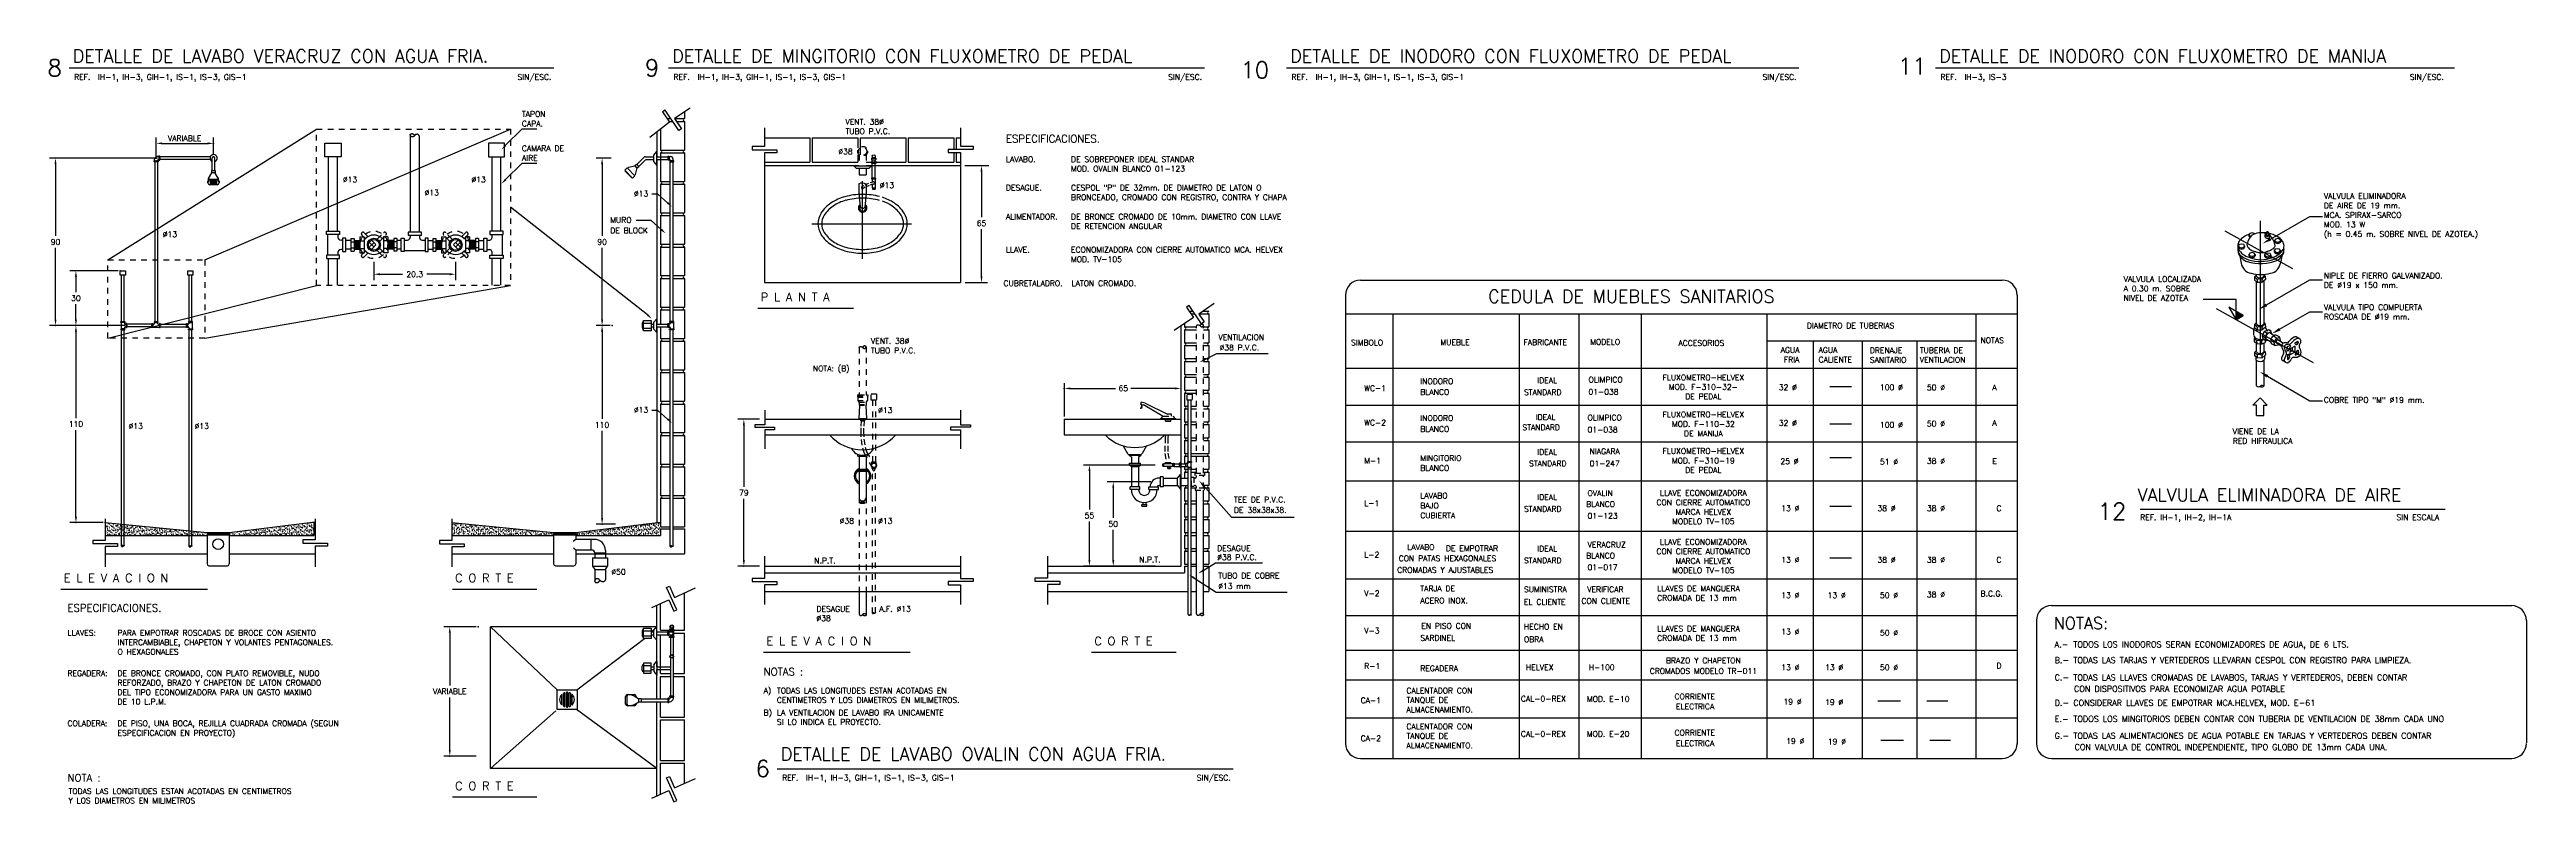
# Model space of a CAD drawing. Extents: x 145.7 to 190.5, y 293.8 to 329.7.
# Drawn here: x 146.1 to 190.53, y 304.59 to 318.1 of the extents above; entities that cross this region are included whole.
import ezdxf
from ezdxf.enums import TextEntityAlignment as Align

# ---------------------------------------------------------------- set-up
doc = ezdxf.new("R2010")
doc.units = 0
doc.header["$LTSCALE"] = 0.4
doc.header["$MEASUREMENT"] = 0
for name, pattern in [('DASHDOT', [12, 6, -3, 0, -3]), ('HIDDEN', [0.375, 0.25, -0.125]), ('HIDDEN2', [0.1875, 0.125, -0.0625])]:
    doc.linetypes.add(name, pattern=pattern)
doc.layers.get('DEFPOINTS').update_dxf_attribs({"linetype": 'CONTINUOUS'})
for name, color, linetype in [('1', 2, 'CONTINUOUS'), ('A13', 130, 'CONTINUOUS'), ('LETRAS', 50, 'CONTINUOUS')]:
    doc.layers.add(name, color=color, linetype=linetype)
doc.styles.add('175SIM', font='SIMPLEX.SHX', dxfattribs={"width": 1.2, "height": 0.25})
doc.styles.add('200SIM', font='SIMPLEX.shx', dxfattribs={"height": 0.15})
doc.styles.add('ROMANS', font='ROMANS.SHX', dxfattribs={"width": 1.5, "height": 0.3})
pattern_1 = [(37.5, (398.547045, 137.588777), (-0.001889801, 0.057804713), [0, -0.0456, 0, -0.051, 0, -0.04875]), (7.5, (398.547045, 137.58878), (0.053093301, 0.084664382), [0, -0.0246, 0, -0.0411, 0, -0.01575]), (327.5, (398.510145, 137.588777), (0.093424256, 0.000169772), [0, -0.015, 0, -0.054, 0, -0.0705]), (317.5, (398.510145, 137.58878), (0.090183798, 0.026330267), [0, -0.0075, 0, -0.0354, 0, -0.0405])]

msp = doc.modelspace()

# ---------------------------------------------------------------- hatches: boundary and pattern name
at = {"layer": 'A13'}
h = msp.add_hatch(dxfattribs=at)
h.set_pattern_fill('ANSI31', color=256, scale=0.1, style=0)
h.set_pattern_definition([(45, (315.666886, 102.199917), (-0.00883883476, 0.00883883476), [])])
h.paths.add_polyline_path([(185.317, 313.408), (185.447, 313.333), (185.317, 313.258)])
at = {"layer": 'LETRAS'}
h = msp.add_hatch(dxfattribs=at)
h.set_pattern_fill('AR-SAND', color=20, scale=0.03, style=0)
h.set_pattern_definition(pattern_1)
h.paths.add_polyline_path([(148.925, 309.392), (147.098, 309.392), (147.098, 309.624), (148.925, 309.442)])
h = msp.add_hatch(dxfattribs=at)
h.set_pattern_fill('AR-SAND', color=20, scale=0.03, style=0)
h.set_pattern_definition(pattern_1)
h.paths.add_polyline_path([(150.841, 309.392), (149.322, 309.392), (149.322, 309.442), (150.863, 309.635)])
h = msp.add_hatch(dxfattribs=at)
h.set_pattern_fill('AR-SAND', color=20, scale=0.03, style=0)
h.set_pattern_definition(pattern_1)
h.paths.add_polyline_path([(155.14, 309.392), (153.314, 309.392), (153.314, 309.624), (155.14, 309.442)])
h = msp.add_hatch(dxfattribs=at)
h.set_pattern_fill('AR-SAND', color=20, scale=0.03, style=0)
h.set_pattern_definition(pattern_1)
h.paths.add_polyline_path([(155.537, 309.392), (157.056, 309.392), (157.056, 309.632), (155.537, 309.442)])

# ---------------------------------------------------------------- linework, layer by layer
at = {"layer": '1', "color": 20}
msp.add_line((153.314, 309.189, 55.342), (153.314, 308.831, 55.342), dxfattribs=at)
at = {"layer": 'A13', "color": 20}
for p, q in [((157.218, 316.799, 55.342), (156.865, 316.524, 55.342)), ((157.141, 317.014, 55.342), (157.095, 316.983, 55.342)), ((157.095, 316.983, 55.342), (157.218, 316.799, 55.342)), ((157.387, 316.645, 55.342), (157.141, 317.014, 55.342)), ((157.587, 317.045, 55.342), (157.31, 316.86, 55.342)), ((157.31, 316.86, 55.342), (157.433, 316.676, 55.342)), ((147.145, 314.328, 55.342), (150.89, 316.673, 55.342)), ((148.885, 314.328, 55.342), (154.368, 316.673, 55.342)), ((157.433, 316.676, 55.342), (157.387, 316.645, 55.342)), ((158.7, 316.358, 55.342), (158.7, 316.302, 55.342)), ((158.923, 316.358, 55.342), (158.7, 316.358, 55.342)), ((158.923, 316.693, 55.342), (158.923, 316.358, 55.342)), ((162.441, 316.693, 55.342), (162.441, 316.365, 55.342)), ((162.441, 316.365, 55.342), (162.664, 316.365, 55.342)), ((162.664, 316.365, 55.342), (162.664, 316.309, 55.342)), ((158.7, 316.302, 55.342), (159.147, 316.302, 55.342)), ((159.147, 316.246, 55.342), (158.923, 316.246, 55.342)), ((158.923, 316.246, 55.342), (158.923, 315.828, 55.342)), ((159.147, 316.302, 55.342), (159.147, 316.246, 55.342)), ((162.217, 316.309, 55.342), (162.217, 316.253, 55.342)), ((162.664, 316.309, 55.342), (162.217, 316.309, 55.342)), ((162.217, 316.253, 55.342), (162.441, 316.253, 55.342)), ((162.441, 316.253, 55.342), (162.441, 315.828, 55.342)), ((162.516, 316.018, 55.342), (162.946, 316.018, 55.342)), ((149.107, 315.733, 55.342), (148.972, 315.733, 55.342)), ((149.107, 315.72, 55.342), (148.972, 315.72, 55.342)), ((149.107, 315.707, 55.342), (148.972, 315.707, 55.342)), ((149.107, 315.693, 55.342), (148.972, 315.693, 55.342)), ((160.683, 314.346, 55.342), (160.683, 315.739, 55.342)), ((156.825, 313.344, 55.342), (154.368, 315.271, 55.342)), ((151.568, 314.684, 55.342), (151.568, 314.515, 55.342)), ((151.58, 314.684, 55.342), (151.58, 314.515, 55.342)), ((151.592, 314.684, 55.342), (151.592, 314.515, 55.342)), ((151.604, 314.684, 55.342), (151.604, 314.515, 55.342)), ((151.616, 314.684, 55.342), (151.616, 314.515, 55.342)), ((151.628, 314.684, 55.342), (151.628, 314.515, 55.342)), ((151.64, 314.684, 55.342), (151.64, 314.515, 55.342)), ((151.652, 314.684, 55.342), (151.652, 314.515, 55.342)), ((151.664, 314.684, 55.342), (151.664, 314.515, 55.342)), ((152.17, 314.684, 55.342), (152.17, 314.515, 55.342)), ((152.182, 314.684, 55.342), (152.182, 314.515, 55.342)), ((152.193, 314.684, 55.342), (152.193, 314.515, 55.342)), ((152.205, 314.684, 55.342), (152.205, 314.515, 55.342)), ((152.217, 314.684, 55.342), (152.217, 314.515, 55.342)), ((152.229, 314.684, 55.342), (152.229, 314.515, 55.342)), ((152.241, 314.684, 55.342), (152.241, 314.515, 55.342)), ((152.253, 314.684, 55.342), (152.253, 314.515, 55.342)), ((152.265, 314.684, 55.342), (152.265, 314.515, 55.342)), ((153.035, 314.684, 55.342), (153.035, 314.515, 55.342)), ((153.046, 314.684, 55.342), (153.046, 314.515, 55.342)), ((153.058, 314.684, 55.342), (153.058, 314.515, 55.342)), ((153.07, 314.684, 55.342), (153.07, 314.515, 55.342)), ((153.082, 314.684, 55.342), (153.082, 314.515, 55.342)), ((153.094, 314.684, 55.342), (153.094, 314.515, 55.342)), ((153.106, 314.684, 55.342), (153.106, 314.515, 55.342)), ((153.118, 314.684, 55.342), (153.118, 314.515, 55.342)), ((153.13, 314.684, 55.342), (153.13, 314.515, 55.342)), ((153.636, 314.684, 55.342), (153.636, 314.515, 55.342)), ((153.648, 314.684, 55.342), (153.648, 314.515, 55.342)), ((153.66, 314.684, 55.342), (153.66, 314.515, 55.342)), ((153.672, 314.684, 55.342), (153.672, 314.515, 55.342)), ((153.684, 314.684, 55.342), (153.684, 314.515, 55.342)), ((153.695, 314.684, 55.342), (153.695, 314.515, 55.342)), ((153.707, 314.684, 55.342), (153.707, 314.515, 55.342)), ((153.719, 314.684, 55.342), (153.719, 314.515, 55.342)), ((153.731, 314.684, 55.342), (153.731, 314.515, 55.342)), ((159.77, 314.976, 55.342), (161.561, 314.976, 55.342)), ((185.374, 314.604, -79.01), (185.357, 314.581, -79.01)), ((185.357, 314.581, -79.01), (185.374, 314.557, -79.01)), ((185.357, 314.581, -79.01), (185.357, 314.556, -79.01)), ((185.357, 314.556, -79.01), (185.374, 314.533, -79.01)), ((185.414, 314.613, -79.01), (185.374, 314.604, -79.01)), ((185.374, 314.557, -79.01), (185.414, 314.548, -79.01)), ((185.374, 314.557, -79.01), (185.374, 314.533, -79.01)), ((185.454, 314.604, -79.01), (185.414, 314.613, -79.01)), ((185.414, 314.548, -79.01), (185.454, 314.557, -79.01)), ((185.414, 314.548, -79.01), (185.414, 314.523, -79.01)), ((185.47, 314.581, -79.01), (185.454, 314.604, -79.01)), ((185.454, 314.557, -79.01), (185.47, 314.581, -79.01)), ((185.454, 314.557, -79.01), (185.454, 314.533, -79.01)), ((185.454, 314.533, -79.01), (185.47, 314.556, -79.01)), ((185.47, 314.581, -79.01), (185.47, 314.556, -79.01)), ((185.564, 314.804, -79.01), (185.547, 314.781, -79.01)), ((185.547, 314.781, -79.01), (185.564, 314.758, -79.01)), ((185.547, 314.781, -79.01), (185.547, 314.756, -79.01)), ((185.547, 314.756, -79.01), (185.564, 314.733, -79.01)), ((185.604, 314.814, -79.01), (185.564, 314.804, -79.01)), ((185.564, 314.758, -79.01), (185.583, 314.753, -79.01)), ((185.564, 314.758, -79.01), (185.564, 314.733, -79.01)), ((185.564, 314.733, -79.01), (185.566, 314.733, -79.01)), ((185.644, 314.804, -79.01), (185.604, 314.814, -79.01)), ((185.651, 314.794, -79.01), (185.644, 314.804, -79.01)), ((185.838, 314.744, -79.01), (185.838, 314.781, -79.01)), ((185.861, 314.781, -79.01), (185.861, 314.822, -79.01)), ((185.9, 314.781, -79.01), (185.9, 314.822, -79.01)), ((185.923, 314.744, -79.01), (185.923, 314.781, -79.01)), ((186.025, 314.703, -79.01), (186.008, 314.679, -79.01)), ((186.008, 314.679, -79.01), (186.008, 314.655, -79.01)), ((186.008, 314.679, -79.01), (186.025, 314.656, -79.01)), ((186.008, 314.655, -79.01), (186.025, 314.632, -79.01)), ((186.065, 314.712, -79.01), (186.025, 314.703, -79.01)), ((186.025, 314.656, -79.01), (186.065, 314.647, -79.01)), ((186.025, 314.656, -79.01), (186.025, 314.632, -79.01)), ((186.025, 314.632, -79.01), (186.065, 314.622, -79.01)), ((186.105, 314.703, -79.01), (186.065, 314.712, -79.01)), ((186.065, 314.647, -79.01), (186.105, 314.656, -79.01)), ((186.065, 314.647, -79.01), (186.065, 314.622, -79.01)), ((186.065, 314.622, -79.01), (186.105, 314.632, -79.01)), ((186.121, 314.679, -79.01), (186.105, 314.703, -79.01)), ((186.105, 314.656, -79.01), (186.121, 314.679, -79.01)), ((186.105, 314.656, -79.01), (186.105, 314.632, -79.01)), ((186.105, 314.632, -79.01), (186.121, 314.655, -79.01)), ((186.121, 314.679, -79.01), (186.121, 314.655, -79.01)), ((185.374, 314.533, -79.01), (185.414, 314.523, -79.01)), ((185.414, 314.523, -79.01), (185.454, 314.533, -79.01)), ((185.564, 314.45, -79.01), (185.547, 314.427, -79.01)), ((185.547, 314.427, -79.01), (185.564, 314.404, -79.01)), ((185.547, 314.427, -79.01), (185.547, 314.403, -79.01)), ((185.547, 314.403, -79.01), (185.564, 314.38, -79.01)), ((185.604, 314.46, -79.01), (185.564, 314.45, -79.01)), ((185.564, 314.404, -79.01), (185.564, 314.38, -79.01)), ((185.564, 314.404, -79.01), (185.604, 314.395, -79.01)), ((185.564, 314.38, -79.01), (185.604, 314.37, -79.01)), ((185.644, 314.45, -79.01), (185.604, 314.46, -79.01)), ((185.604, 314.395, -79.01), (185.644, 314.404, -79.01)), ((185.604, 314.395, -79.01), (185.604, 314.37, -79.01)), ((185.604, 314.37, -79.01), (185.644, 314.38, -79.01)), ((185.66, 314.427, -79.01), (185.644, 314.45, -79.01)), ((185.644, 314.404, -79.01), (185.66, 314.427, -79.01)), ((185.644, 314.404, -79.01), (185.644, 314.38, -79.01)), ((185.644, 314.38, -79.01), (185.66, 314.403, -79.01)), ((185.66, 314.427, -79.01), (185.66, 314.403, -79.01)), ((185.846, 314.442, -79.01), (185.829, 314.419, -79.01)), ((185.829, 314.419, -79.01), (185.829, 314.394, -79.01)), ((185.829, 314.419, -79.01), (185.846, 314.395, -79.01)), ((185.829, 314.394, -79.01), (185.846, 314.371, -79.01)), ((185.886, 314.451, -79.01), (185.846, 314.442, -79.01)), ((185.846, 314.395, -79.01), (185.846, 314.371, -79.01)), ((185.846, 314.395, -79.01), (185.886, 314.386, -79.01)), ((185.846, 314.371, -79.01), (185.886, 314.361, -79.01)), ((185.926, 314.442, -79.01), (185.886, 314.451, -79.01)), ((185.886, 314.386, -79.01), (185.926, 314.395, -79.01)), ((185.886, 314.386, -79.01), (185.886, 314.361, -79.01)), ((185.886, 314.361, -79.01), (185.926, 314.371, -79.01)), ((185.943, 314.419, -79.01), (185.926, 314.442, -79.01)), ((185.926, 314.395, -79.01), (185.943, 314.419, -79.01)), ((185.926, 314.395, -79.01), (185.926, 314.371, -79.01)), ((185.926, 314.371, -79.01), (185.943, 314.394, -79.01)), ((185.943, 314.419, -79.01), (185.943, 314.394, -79.01)), ((186.016, 314.519, -79.01), (186, 314.496, -79.01)), ((186, 314.496, -79.01), (186.016, 314.473, -79.01)), ((186, 314.496, -79.01), (186, 314.471, -79.01)), ((186, 314.471, -79.01), (186.016, 314.448, -79.01)), ((186.056, 314.528, -79.01), (186.016, 314.519, -79.01)), ((186.016, 314.473, -79.01), (186.056, 314.463, -79.01)), ((186.016, 314.473, -79.01), (186.016, 314.448, -79.01)), ((186.016, 314.448, -79.01), (186.056, 314.439, -79.01)), ((186.096, 314.519, -79.01), (186.056, 314.528, -79.01)), ((186.056, 314.463, -79.01), (186.096, 314.473, -79.01)), ((186.056, 314.463, -79.01), (186.056, 314.439, -79.01)), ((186.056, 314.439, -79.01), (186.096, 314.448, -79.01)), ((186.113, 314.496, -79.01), (186.096, 314.519, -79.01)), ((186.096, 314.473, -79.01), (186.113, 314.496, -79.01)), ((186.096, 314.473, -79.01), (186.096, 314.448, -79.01)), ((186.096, 314.448, -79.01), (186.113, 314.471, -79.01)), ((186.113, 314.496, -79.01), (186.113, 314.471, -79.01)), ((147.145, 312.926, 55.342), (150.89, 313.869, 55.342)), ((148.885, 312.926, 55.342), (154.368, 313.869, 55.342)), ((166.619, 313.297, 55.342), (166.271, 313.065, 55.342)), ((166.542, 313.514, 55.342), (166.495, 313.483, 55.342)), ((166.495, 313.483, 55.342), (166.619, 313.297, 55.342)), ((166.76, 313.186, 55.342), (166.542, 313.514, 55.342)), ((166.991, 313.545, 55.342), (166.712, 313.359, 55.342)), ((166.712, 313.359, 55.342), (166.807, 313.217, 55.342)), ((166.807, 313.217, 55.342), (166.76, 313.186, 55.342)), ((156.729, 313.188, 55.342), (156.729, 313.115, 55.342)), ((156.75, 313.197, 55.342), (156.891, 313.197, 55.342)), ((156.75, 313.106, 55.342), (156.891, 313.106, 55.342)), ((166.393, 312.354, 55.342), (166.393, 311.612, 55.342)), ((166.819, 312.542, 55.342), (167.039, 312.652, 55.342)), ((167.039, 312.652, 55.342), (167.956, 312.652, 55.342)), ((158.926, 311.638, 55.342), (158.926, 311.376, 55.342)), ((162.441, 311.638, 55.342), (162.441, 311.376, 55.342)), ((158.748, 311.376, 55.342), (158.748, 311.331, 55.342)), ((158.926, 311.376, 55.342), (158.748, 311.376, 55.342)), ((158.748, 311.331, 55.342), (159.105, 311.331, 55.342)), ((159.105, 311.287, 55.342), (158.926, 311.287, 55.342)), ((158.926, 311.287, 55.342), (158.926, 310.946, 55.342)), ((159.105, 311.331, 55.342), (159.105, 311.287, 55.342)), ((162.262, 311.331, 55.342), (162.262, 311.287, 55.342)), ((162.619, 311.331, 55.342), (162.262, 311.331, 55.342)), ((162.262, 311.287, 55.342), (162.441, 311.287, 55.342)), ((162.441, 311.376, 55.342), (162.619, 311.376, 55.342)), ((162.441, 311.287, 55.342), (162.441, 310.946, 55.342)), ((162.619, 311.376, 55.342), (162.619, 311.331, 55.342)), ((166.066, 310.678, 55.342), (166.079, 310.678, 55.342)), ((166.066, 310.634, 55.342), (166.066, 310.678, 55.342)), ((166.066, 310.667, 55.342), (166.078, 310.678, 55.342)), ((166.066, 310.674, 55.342), (166.07, 310.678, 55.342)), ((166.066, 310.672, 55.342), (166.079, 310.66, 55.342)), ((166.066, 310.659, 55.342), (166.079, 310.671, 55.342)), ((166.066, 310.666, 55.342), (166.079, 310.653, 55.342)), ((166.066, 310.652, 55.342), (166.079, 310.665, 55.342)), ((166.066, 310.659, 55.342), (166.078, 310.648, 55.342)), ((166.066, 310.646, 55.342), (166.079, 310.658, 55.342)), ((166.066, 310.654, 55.342), (166.079, 310.641, 55.342)), ((166.066, 310.64, 55.342), (166.079, 310.652, 55.342)), ((166.066, 310.648, 55.342), (166.079, 310.636, 55.342)), ((166.066, 310.635, 55.342), (166.079, 310.647, 55.342)), ((166.066, 310.642, 55.342), (166.075, 310.634, 55.342)), ((166.066, 310.634, 55.342), (166.079, 310.634, 55.342)), ((166.068, 310.678, 55.342), (166.079, 310.668, 55.342)), ((166.071, 310.634, 55.342), (166.079, 310.641, 55.342)), ((166.076, 310.678, 55.342), (166.079, 310.675, 55.342)), ((166.079, 310.634, 55.342), (166.079, 310.678, 55.342)), ((166.079, 310.672, 55.342), (166.087, 310.672, 55.342)), ((166.079, 310.64, 55.342), (166.087, 310.64, 55.342)), ((166.791, 310.291, 55.342), (167.298, 309.721, 55.342)), ((147.098, 309.69, 55.342), (147.098, 309.303, 55.342)), ((150.863, 309.69, 55.342), (150.863, 309.311, 55.342)), ((153.314, 309.69, 55.342), (153.314, 309.3, 55.342)), ((160.647, 309.967, 55.342), (160.647, 309.992, 55.342)), ((160.647, 309.992, 55.342), (160.717, 309.992, 55.342)), ((160.717, 309.967, 55.342), (160.647, 309.967, 55.342)), ((160.662, 310.013, 55.342), (160.662, 309.992, 55.342)), ((160.702, 310.013, 55.342), (160.702, 309.992, 55.342)), ((160.717, 309.992, 55.342), (160.717, 309.967, 55.342)), ((167.298, 309.721, 55.342), (168.421, 309.721, 55.342)), ((147.098, 309.303, 55.342), (146.876, 309.303, 55.342)), ((146.876, 309.303, 55.342), (146.876, 309.247, 55.342)), ((146.876, 309.247, 55.342), (147.32, 309.247, 55.342)), ((147.32, 309.247, 55.342), (147.32, 309.192, 55.342)), ((148.925, 309.423, 55.342), (149.322, 309.423, 55.342)), ((148.925, 309.404, 55.342), (149.322, 309.404, 55.342)), ((150.863, 309.311, 55.342), (150.641, 309.311, 55.342)), ((150.641, 309.311, 55.342), (150.641, 309.256, 55.342)), ((150.641, 309.256, 55.342), (151.085, 309.256, 55.342)), ((151.085, 309.256, 55.342), (151.085, 309.201, 55.342)), ((153.092, 309.3, 55.342), (153.092, 309.244, 55.342)), ((153.314, 309.3, 55.342), (153.092, 309.3, 55.342)), ((153.092, 309.244, 55.342), (153.536, 309.244, 55.342)), ((153.536, 309.244, 55.342), (153.536, 309.189, 55.342)), ((155.14, 309.423, 55.342), (155.537, 309.423, 55.342)), ((155.14, 309.404, 55.342), (155.537, 309.404, 55.342)), ((147.32, 309.192, 55.342), (147.098, 309.192, 55.342)), ((147.098, 309.192, 55.342), (147.098, 308.831, 55.342)), ((151.085, 309.201, 55.342), (150.863, 309.201, 55.342)), ((150.863, 309.201, 55.342), (150.863, 308.831, 55.342)), ((153.536, 309.189, 55.342), (153.314, 309.189, 55.342)), ((158.923, 309.021, 55.342), (158.923, 308.621, 55.342)), ((162.441, 309.021, 55.342), (162.441, 308.621, 55.342)), ((163.996, 309.021, 55.342), (163.996, 308.628, 55.342)), ((166.789, 308.764, 55.342), (167.013, 308.903, 55.342)), ((167.013, 308.903, 55.342), (167.858, 308.903, 55.342)), ((157.166, 308.462, 55.342), (157.217, 308.485, 55.342)), ((157.348, 308.058, 55.342), (157.166, 308.462, 55.342)), ((157.217, 308.485, 55.342), (157.308, 308.283, 55.342)), ((157.308, 308.283, 55.342), (157.687, 308.453, 55.342)), ((158.7, 308.621, 55.342), (158.7, 308.565, 55.342)), ((158.923, 308.621, 55.342), (158.7, 308.621, 55.342)), ((158.7, 308.565, 55.342), (159.147, 308.565, 55.342)), ((159.147, 308.509, 55.342), (158.923, 308.509, 55.342)), ((158.923, 308.509, 55.342), (158.923, 308.156, 55.342)), ((159.147, 308.565, 55.342), (159.147, 308.509, 55.342)), ((162.217, 308.565, 55.342), (162.217, 308.509, 55.342)), ((162.664, 308.565, 55.342), (162.217, 308.565, 55.342)), ((162.217, 308.509, 55.342), (162.441, 308.509, 55.342)), ((162.441, 308.621, 55.342), (162.664, 308.621, 55.342)), ((162.441, 308.509, 55.342), (162.441, 308.156, 55.342)), ((162.664, 308.621, 55.342), (162.664, 308.565, 55.342)), ((163.996, 308.628, 55.342), (163.772, 308.628, 55.342)), ((163.772, 308.628, 55.342), (163.772, 308.572, 55.342)), ((163.772, 308.572, 55.342), (164.219, 308.572, 55.342)), ((163.996, 308.516, 55.342), (163.996, 308.156, 55.342)), ((164.219, 308.516, 55.342), (163.996, 308.516, 55.342)), ((164.219, 308.572, 55.342), (164.219, 308.516, 55.342)), ((166.625, 308.632, 55.342), (167.022, 308.373, 55.342)), ((167.022, 308.373, 55.342), (168.296, 308.373, 55.342)), ((156.903, 308.101, 55.342), (157.207, 308.237, 55.342)), ((157.207, 308.237, 55.342), (157.298, 308.035, 55.342)), ((157.298, 308.035, 55.342), (157.348, 308.058, 55.342)), ((156.729, 307.675, 55.342), (156.729, 307.601, 55.342)), ((156.75, 307.684, 55.342), (156.891, 307.684, 55.342)), ((156.75, 307.592, 55.342), (156.891, 307.592, 55.342)), ((156.729, 306.977, 55.342), (156.729, 307.051, 55.342)), ((156.75, 307.06, 55.342), (156.891, 307.06, 55.342)), ((155.316, 306.337, 55.342), (155.316, 306.563, 55.342)), ((155.343, 306.328, 55.342), (155.343, 306.572, 55.342)), ((155.369, 306.321, 55.342), (155.369, 306.579, 55.342)), ((155.396, 306.322, 55.342), (155.396, 306.579, 55.342)), ((155.422, 306.329, 55.342), (155.422, 306.572, 55.342)), ((155.449, 306.338, 55.342), (155.449, 306.562, 55.342)), ((156.75, 306.968, 55.342), (156.891, 306.968, 55.342)), ((155.29, 306.359, 55.342), (155.29, 306.542, 55.342)), ((155.475, 306.361, 55.342), (155.475, 306.54, 55.342)), ((156.903, 304.687, 55.342), (157.207, 304.824, 55.342)), ((157.166, 305.049, 55.342), (157.217, 305.071, 55.342)), ((157.348, 304.644, 55.342), (157.166, 305.049, 55.342)), ((157.207, 304.824, 55.342), (157.298, 304.621, 55.342)), ((157.217, 305.071, 55.342), (157.308, 304.869, 55.342)), ((157.308, 304.869, 55.342), (157.687, 305.04, 55.342)), ((157.298, 304.621, 55.342), (157.348, 304.644, 55.342))]:
    msp.add_line(p, q, dxfattribs=at)
at = {"layer": 'A13'}
for p, q in [((157.177, 316.861, 55.342), (157.243, 316.861, 55.342)), ((157.21, 316.811, 55.342), (157.276, 316.811, 55.342)), ((157.311, 316.861, 55.342), (157.49, 316.861, 55.342)), ((157.343, 316.811, 55.342), (157.49, 316.811, 55.342)), ((157.49, 316.98, 55.342), (157.49, 316.861, 55.342)), ((157.49, 316.811, 55.342), (157.49, 316.558, 55.342)), ((151.037, 316.173, 55.342), (151.037, 316.423, 55.342)), ((151.037, 316.423, 55.342), (151.329, 316.423, 55.342)), ((151.329, 316.423, 55.342), (151.329, 316.173, 55.342)), ((152.569, 316.572, 55.342), (152.57, 316.573, 55.342)), ((152.569, 316.571, 55.342), (152.569, 316.572, 55.342)), ((152.569, 316.572, 55.342), (152.569, 314.827, 55.342)), ((152.569, 316.57, 55.342), (152.569, 316.571, 55.342)), ((152.569, 316.569, 55.342), (152.569, 316.57, 55.342)), ((152.569, 316.568, 55.342), (152.569, 316.569, 55.342)), ((152.569, 316.566, 55.342), (152.569, 316.568, 55.342)), ((152.57, 316.565, 55.342), (152.569, 316.566, 55.342)), ((152.57, 316.575, 55.342), (152.571, 316.576, 55.342)), ((152.57, 316.573, 55.342), (152.57, 316.575, 55.342)), ((152.57, 316.564, 55.342), (152.57, 316.565, 55.342)), ((152.571, 316.562, 55.342), (152.57, 316.564, 55.342)), ((152.571, 316.576, 55.342), (152.572, 316.577, 55.342)), ((152.571, 316.561, 55.342), (152.571, 316.562, 55.342)), ((152.572, 316.56, 55.342), (152.571, 316.561, 55.342)), ((152.572, 316.578, 55.342), (152.573, 316.58, 55.342)), ((152.572, 316.577, 55.342), (152.572, 316.578, 55.342)), ((152.573, 316.558, 55.342), (152.572, 316.56, 55.342)), ((152.573, 316.58, 55.342), (152.574, 316.581, 55.342)), ((152.573, 316.557, 55.342), (152.573, 316.558, 55.342)), ((152.574, 316.555, 55.342), (152.573, 316.557, 55.342)), ((152.574, 316.581, 55.342), (152.576, 316.582, 55.342)), ((152.575, 316.554, 55.342), (152.574, 316.555, 55.342)), ((152.576, 316.553, 55.342), (152.575, 316.554, 55.342)), ((152.576, 316.582, 55.342), (152.577, 316.583, 55.342)), ((152.576, 316.551, 55.342), (152.576, 316.553, 55.342)), ((152.577, 316.55, 55.342), (152.576, 316.551, 55.342)), ((152.577, 316.583, 55.342), (152.579, 316.585, 55.342)), ((152.578, 316.548, 55.342), (152.577, 316.55, 55.342)), ((152.579, 316.547, 55.342), (152.578, 316.548, 55.342)), ((152.579, 316.585, 55.342), (152.58, 316.586, 55.342)), ((152.58, 316.546, 55.342), (152.579, 316.547, 55.342)), ((152.58, 316.586, 55.342), (152.582, 316.587, 55.342)), ((152.581, 316.544, 55.342), (152.58, 316.546, 55.342)), ((152.582, 316.543, 55.342), (152.581, 316.544, 55.342)), ((152.582, 316.587, 55.342), (152.584, 316.588, 55.342)), ((152.584, 316.542, 55.342), (152.582, 316.543, 55.342)), ((152.584, 316.588, 55.342), (152.586, 316.589, 55.342)), ((152.585, 316.541, 55.342), (152.584, 316.542, 55.342)), ((152.587, 316.54, 55.342), (152.585, 316.541, 55.342)), ((152.586, 316.589, 55.342), (152.588, 316.589, 55.342)), ((152.588, 316.539, 55.342), (152.587, 316.54, 55.342)), ((152.588, 316.589, 55.342), (152.59, 316.59, 55.342)), ((152.59, 316.538, 55.342), (152.588, 316.539, 55.342)), ((152.59, 316.59, 55.342), (152.592, 316.59, 55.342)), ((152.592, 316.537, 55.342), (152.59, 316.538, 55.342)), ((152.592, 316.59, 55.342), (152.595, 316.591, 55.342)), ((152.594, 316.536, 55.342), (152.592, 316.537, 55.342)), ((152.596, 316.535, 55.342), (152.594, 316.536, 55.342)), ((152.595, 316.591, 55.342), (152.597, 316.591, 55.342)), ((152.598, 316.535, 55.342), (152.596, 316.535, 55.342)), ((152.597, 316.591, 55.342), (152.599, 316.591, 55.342)), ((152.6, 316.534, 55.342), (152.598, 316.535, 55.342)), ((152.599, 316.591, 55.342), (152.601, 316.591, 55.342)), ((152.602, 316.534, 55.342), (152.6, 316.534, 55.342)), ((152.601, 316.591, 55.342), (152.603, 316.591, 55.342)), ((152.604, 316.533, 55.342), (152.602, 316.534, 55.342)), ((152.603, 316.591, 55.342), (152.605, 316.591, 55.342)), ((152.606, 316.533, 55.342), (152.604, 316.533, 55.342)), ((152.605, 316.591, 55.342), (152.607, 316.591, 55.342)), ((152.608, 316.533, 55.342), (152.606, 316.533, 55.342)), ((152.607, 316.591, 55.342), (152.609, 316.591, 55.342)), ((152.61, 316.533, 55.342), (152.608, 316.533, 55.342)), ((152.609, 316.591, 55.342), (152.611, 316.59, 55.342)), ((152.613, 316.533, 55.342), (152.61, 316.533, 55.342)), ((152.611, 316.59, 55.342), (152.612, 316.59, 55.342)), ((152.612, 316.59, 55.342), (152.614, 316.59, 55.342)), ((152.615, 316.533, 55.342), (152.613, 316.533, 55.342)), ((152.614, 316.59, 55.342), (152.615, 316.589, 55.342)), ((152.615, 316.589, 55.342), (152.617, 316.588, 55.342)), ((152.617, 316.533, 55.342), (152.615, 316.533, 55.342)), ((152.617, 316.588, 55.342), (152.618, 316.588, 55.342)), ((152.619, 316.534, 55.342), (152.617, 316.533, 55.342)), ((152.618, 316.588, 55.342), (152.62, 316.587, 55.342)), ((152.621, 316.534, 55.342), (152.619, 316.534, 55.342)), ((152.62, 316.587, 55.342), (152.621, 316.586, 55.342)), ((152.621, 316.586, 55.342), (152.622, 316.585, 55.342)), ((152.623, 316.535, 55.342), (152.621, 316.534, 55.342)), ((152.622, 316.585, 55.342), (152.624, 316.584, 55.342)), ((152.625, 316.536, 55.342), (152.623, 316.535, 55.342)), ((152.624, 316.584, 55.342), (152.625, 316.583, 55.342)), ((152.625, 316.583, 55.342), (152.627, 316.582, 55.342)), ((152.626, 316.537, 55.342), (152.625, 316.536, 55.342)), ((152.628, 316.538, 55.342), (152.626, 316.537, 55.342)), ((152.627, 316.582, 55.342), (152.628, 316.58, 55.342)), ((152.628, 316.58, 55.342), (152.63, 316.579, 55.342)), ((152.63, 316.539, 55.342), (152.628, 316.538, 55.342)), ((152.63, 316.579, 55.342), (152.631, 316.578, 55.342)), ((152.632, 316.541, 55.342), (152.63, 316.539, 55.342)), ((152.631, 316.578, 55.342), (152.633, 316.576, 55.342)), ((152.633, 316.542, 55.342), (152.632, 316.541, 55.342)), ((152.633, 316.576, 55.342), (152.634, 316.575, 55.342)), ((152.635, 316.544, 55.342), (152.633, 316.542, 55.342)), ((152.634, 316.575, 55.342), (152.636, 316.573, 55.342)), ((152.636, 316.545, 55.342), (152.635, 316.544, 55.342)), ((152.636, 316.573, 55.342), (152.637, 316.572, 55.342)), ((152.638, 316.547, 55.342), (152.636, 316.545, 55.342)), ((152.637, 316.572, 55.342), (152.639, 316.57, 55.342)), ((152.64, 316.549, 55.342), (152.638, 316.547, 55.342)), ((152.639, 316.57, 55.342), (152.64, 316.569, 55.342)), ((152.64, 316.569, 55.342), (152.641, 316.567, 55.342)), ((152.641, 316.551, 55.342), (152.64, 316.549, 55.342)), ((152.641, 316.567, 55.342), (152.643, 316.566, 55.342)), ((152.643, 316.553, 55.342), (152.641, 316.551, 55.342)), ((152.643, 316.566, 55.342), (152.644, 316.564, 55.342)), ((152.645, 316.555, 55.342), (152.643, 316.553, 55.342)), ((152.644, 316.564, 55.342), (152.645, 316.562, 55.342)), ((152.645, 316.562, 55.342), (152.647, 316.561, 55.342)), ((152.647, 316.557, 55.342), (152.645, 316.555, 55.342)), ((152.647, 316.561, 55.342), (152.648, 316.559, 55.342)), ((152.648, 316.559, 55.342), (152.647, 316.557, 55.342)), ((152.65, 316.56, 55.342), (152.648, 316.559, 55.342)), ((152.652, 316.562, 55.342), (152.65, 316.56, 55.342)), ((152.654, 316.564, 55.342), (152.652, 316.562, 55.342)), ((152.656, 316.566, 55.342), (152.654, 316.564, 55.342)), ((152.658, 316.567, 55.342), (152.656, 316.566, 55.342)), ((152.66, 316.569, 55.342), (152.658, 316.567, 55.342)), ((152.662, 316.57, 55.342), (152.66, 316.569, 55.342)), ((152.664, 316.572, 55.342), (152.662, 316.57, 55.342)), ((152.666, 316.573, 55.342), (152.664, 316.572, 55.342)), ((152.669, 316.574, 55.342), (152.666, 316.573, 55.342)), ((152.671, 316.575, 55.342), (152.669, 316.574, 55.342)), ((152.673, 316.576, 55.342), (152.671, 316.575, 55.342)), ((152.675, 316.576, 55.342), (152.673, 316.576, 55.342)), ((152.678, 316.577, 55.342), (152.675, 316.576, 55.342)), ((152.68, 316.578, 55.342), (152.678, 316.577, 55.342)), ((152.682, 316.578, 55.342), (152.68, 316.578, 55.342)), ((152.685, 316.579, 55.342), (152.682, 316.578, 55.342)), ((152.687, 316.579, 55.342), (152.685, 316.579, 55.342)), ((152.69, 316.579, 55.342), (152.687, 316.579, 55.342)), ((152.692, 316.579, 55.342), (152.69, 316.579, 55.342)), ((152.695, 316.579, 55.342), (152.692, 316.579, 55.342)), ((152.697, 316.579, 55.342), (152.695, 316.579, 55.342)), ((152.7, 316.579, 55.342), (152.697, 316.579, 55.342)), ((152.703, 316.578, 55.342), (152.7, 316.579, 55.342)), ((152.705, 316.578, 55.342), (152.703, 316.578, 55.342)), ((152.708, 316.577, 55.342), (152.705, 316.578, 55.342)), ((152.71, 316.575, 55.342), (152.708, 316.577, 55.342)), ((152.713, 316.573, 55.342), (152.71, 316.575, 55.342)), ((152.716, 316.571, 55.342), (152.713, 316.573, 55.342)), ((152.718, 316.568, 55.342), (152.716, 316.571, 55.342)), ((152.721, 316.564, 55.342), (152.718, 316.568, 55.342)), ((152.725, 316.559, 55.342), (152.721, 316.564, 55.342)), ((152.728, 316.553, 55.342), (152.725, 316.559, 55.342)), ((152.73, 316.55, 55.342), (152.728, 316.553, 55.342)), ((152.729, 316.551, 55.342), (152.729, 314.827, 55.342)), ((153.97, 316.423, 55.342), (153.97, 316.173, 55.342)), ((154.262, 316.423, 55.342), (153.97, 316.423, 55.342)), ((154.262, 316.173, 55.342), (154.262, 316.423, 55.342)), ((157.056, 316.673, 55.342), (157.056, 316.558, 55.342)), ((157.056, 316.558, 55.342), (157.056, 316.298, 55.342)), ((157.49, 316.558, 55.342), (157.49, 316.298, 55.342)), ((158.923, 316.518, 55.342), (159.735, 316.518, 55.342)), ((159.735, 316.518, 55.342), (159.735, 316.082, 55.342)), ((159.778, 316.518, 55.342), (159.778, 316.082, 55.342)), ((159.778, 316.518, 55.342), (160.596, 316.518, 55.342)), ((160.596, 316.518, 55.342), (160.596, 316.338, 55.342)), ((160.639, 316.518, 55.342), (161.457, 316.518, 55.342)), ((160.639, 316.518, 55.342), (160.639, 316.211, 55.342)), ((161.457, 316.518, 55.342), (161.457, 316.082, 55.342)), ((161.5, 316.518, 55.342), (161.5, 316.082, 55.342)), ((161.5, 316.518, 55.342), (162.318, 316.518, 55.342)), ((162.318, 316.518, 55.342), (162.318, 316.309, 55.342)), ((162.361, 316.518, 55.342), (162.441, 316.518, 55.342)), ((162.361, 316.518, 55.342), (162.361, 316.309, 55.342)), ((147.975, 316.086, 55.342), (147.975, 316.103, 55.342)), ((147.975, 316.103, 55.342), (148.046, 316.103, 55.342)), ((148.046, 316.086, 55.342), (147.975, 316.086, 55.342)), ((147.984, 316.103, 55.342), (147.984, 316.132, 55.342)), ((147.986, 316.086, 55.342), (147.986, 313.222, 55.342)), ((148.059, 316.179, 55.342), (148.031, 316.179, 55.342)), ((148.036, 316.086, 55.342), (148.036, 313.222, 55.342)), ((148.038, 316.103, 55.342), (148.038, 316.11, 55.342)), ((148.046, 316.103, 55.342), (148.046, 316.086, 55.342)), ((148.059, 316.179, 55.342), (148.048, 316.179, 55.342)), ((148.059, 316.124, 55.342), (148.052, 316.124, 55.342)), ((148.059, 316.124, 55.342), (148.052, 316.124, 55.342)), ((148.059, 316.187, 55.342), (148.059, 316.116, 55.342)), ((148.075, 316.187, 55.342), (148.059, 316.187, 55.342)), ((148.059, 316.116, 55.342), (148.075, 316.116, 55.342)), ((148.075, 316.116, 55.342), (148.075, 316.187, 55.342)), ((148.983, 316.176, 55.342), (148.075, 316.176, 55.342)), ((148.983, 316.127, 55.342), (148.075, 316.127, 55.342)), ((148.951, 315.789, 55.342), (149.013, 315.889, 55.342)), ((149.008, 315.93, 55.342), (149.073, 315.93, 55.342)), ((149.008, 315.889, 55.342), (149.008, 315.93, 55.342)), ((149.073, 315.889, 55.342), (149.008, 315.889, 55.342)), ((149.016, 315.93, 55.342), (149.016, 316.152, 55.342)), ((149.016, 315.93, 55.342), (149.016, 316.152, 55.342)), ((149.065, 315.93, 55.342), (149.065, 316.152, 55.342)), ((149.065, 315.93, 55.342), (149.065, 316.152, 55.342)), ((149.128, 315.789, 55.342), (149.066, 315.889, 55.342)), ((149.073, 315.93, 55.342), (149.073, 315.889, 55.342)), ((151.329, 316.173, 55.342), (151.037, 316.173, 55.342)), ((151.103, 314.842, 55.342), (151.103, 316.173, 55.342)), ((151.263, 314.842, 55.342), (151.263, 316.173, 55.342)), ((153.97, 316.173, 55.342), (154.262, 316.173, 55.342)), ((154.036, 314.842, 55.342), (154.036, 316.173, 55.342)), ((154.196, 314.842, 55.342), (154.196, 316.173, 55.342)), ((156.416, 315.939, 55.342), (156.459, 315.98, 55.342)), ((156.555, 315.794, 55.342), (156.416, 315.939, 55.342)), ((156.424, 315.93, 55.342), (156.42, 315.926, 55.342)), ((156.42, 315.926, 55.342), (156.543, 315.798, 55.342)), ((156.459, 315.98, 55.342), (156.598, 315.835, 55.342)), ((156.467, 315.972, 55.342), (156.486, 315.99, 55.342)), ((156.486, 315.99, 55.342), (156.6, 316.014, 55.342)), ((156.597, 316.018, 55.342), (156.627, 316.046, 55.342)), ((156.642, 315.971, 55.342), (156.597, 316.018, 55.342)), ((156.609, 315.862, 55.342), (156.638, 315.976, 55.342)), ((156.627, 316.046, 55.342), (156.672, 315.999, 55.342)), ((156.632, 316.041, 55.342), (156.763, 316.167, 55.342)), ((156.672, 315.999, 55.342), (156.642, 315.971, 55.342)), ((156.667, 316.005, 55.342), (156.783, 316.117, 55.342)), ((156.786, 316.176, 55.342), (156.939, 316.176, 55.342)), ((156.806, 316.127, 55.342), (156.939, 316.127, 55.342)), ((156.939, 316.206, 55.342), (156.99, 316.27, 55.342)), ((156.939, 316.086, 55.342), (156.939, 316.206, 55.342)), ((156.939, 316.086, 55.342), (156.99, 316.022, 55.342)), ((156.99, 316.022, 55.342), (156.99, 316.27, 55.342)), ((156.99, 316.176, 55.342), (157.194, 316.176, 55.342)), ((156.99, 316.127, 55.342), (157.194, 316.127, 55.342)), ((157.056, 316.298, 55.342), (157.49, 316.298, 55.342)), ((157.056, 316.248, 55.342), (157.056, 315.986, 55.342)), ((157.056, 316.248, 55.342), (157.49, 316.248, 55.342)), ((157.056, 315.986, 55.342), (157.056, 315.735, 55.342)), ((157.194, 316.116, 55.342), (157.194, 316.187, 55.342)), ((157.194, 316.187, 55.342), (157.211, 316.187, 55.342)), ((157.211, 316.116, 55.342), (157.194, 316.116, 55.342)), ((157.211, 316.187, 55.342), (157.211, 316.116, 55.342)), ((157.211, 316.179, 55.342), (157.238, 316.179, 55.342)), ((157.211, 316.179, 55.342), (157.221, 316.179, 55.342)), ((157.211, 316.124, 55.342), (157.218, 316.124, 55.342)), ((157.211, 316.124, 55.342), (157.218, 316.124, 55.342)), ((157.294, 316.103, 55.342), (157.223, 316.103, 55.342)), ((157.223, 316.103, 55.342), (157.223, 316.086, 55.342)), ((157.223, 316.086, 55.342), (157.294, 316.086, 55.342)), ((157.232, 316.103, 55.342), (157.232, 316.11, 55.342)), ((157.234, 313.227, 55.342), (157.234, 316.086, 55.342)), ((157.284, 313.227, 55.342), (157.284, 316.086, 55.342)), ((157.286, 316.103, 55.342), (157.286, 316.132, 55.342)), ((157.294, 316.086, 55.342), (157.294, 316.103, 55.342)), ((157.49, 316.248, 55.342), (157.49, 315.986, 55.342)), ((157.49, 315.986, 55.342), (157.49, 315.735, 55.342)), ((158.923, 316.082, 55.342), (159.735, 316.082, 55.342)), ((158.923, 316.018, 55.342), (158.923, 313.925, 55.342)), ((158.923, 316.018, 55.342), (160.619, 316.018, 55.342)), ((159.778, 316.082, 55.342), (160.596, 316.082, 55.342)), ((160.524, 316.016, 55.342), (160.566, 315.97, 55.342)), ((160.524, 316.016, 55.342), (160.84, 316.016, 55.342)), ((160.566, 315.97, 55.342), (160.798, 315.97, 55.342)), ((160.596, 316.211, 55.342), (160.596, 316.082, 55.342)), ((160.619, 315.97, 55.342), (160.619, 315.851, 55.342)), ((160.745, 316.082, 55.342), (161.457, 316.082, 55.342)), ((160.745, 316.018, 55.342), (162.441, 316.018, 55.342)), ((160.745, 315.97, 55.342), (160.745, 315.851, 55.342)), ((160.84, 316.016, 55.342), (160.798, 315.97, 55.342)), ((160.856, 316.057, 55.342), (160.829, 316.079, 55.342)), ((160.936, 316.079, 55.342), (160.829, 316.079, 55.342)), ((160.845, 316.15, 55.342), (160.92, 316.15, 55.342)), ((160.845, 316.15, 55.342), (160.845, 316.124, 55.342)), ((160.845, 316.124, 55.342), (160.92, 316.124, 55.342)), ((160.856, 316.185, 55.342), (160.856, 316.15, 55.342)), ((160.856, 316.079, 55.342), (160.856, 316.124, 55.342)), ((160.908, 316.057, 55.342), (160.856, 316.057, 55.342)), ((160.856, 315.793, 55.342), (160.856, 316.057, 55.342)), ((160.908, 316.079, 55.342), (160.908, 316.124, 55.342)), ((160.908, 316.057, 55.342), (160.936, 316.079, 55.342)), ((160.908, 315.793, 55.342), (160.908, 316.057, 55.342)), ((160.909, 316.185, 55.342), (160.909, 316.15, 55.342)), ((160.92, 316.15, 55.342), (160.92, 316.124, 55.342)), ((161.5, 316.082, 55.342), (162.318, 316.082, 55.342)), ((162.318, 316.253, 55.342), (162.318, 316.082, 55.342)), ((162.361, 316.253, 55.342), (162.361, 316.082, 55.342)), ((162.361, 316.082, 55.342), (162.441, 316.082, 55.342)), ((162.441, 316.018, 55.342), (162.441, 313.925, 55.342)), ((148.939, 315.708, 55.342), (148.939, 315.74, 55.342)), ((148.951, 315.763, 55.342), (148.951, 315.789, 55.342)), ((148.972, 315.773, 55.342), (149.107, 315.773, 55.342)), ((149.107, 315.747, 55.342), (148.972, 315.747, 55.342)), ((149.107, 315.675, 55.342), (148.972, 315.675, 55.342)), ((149.128, 315.763, 55.342), (149.128, 315.789, 55.342)), ((149.14, 315.74, 55.342), (149.14, 315.708, 55.342)), ((156.547, 315.802, 55.342), (156.543, 315.798, 55.342)), ((156.598, 315.835, 55.342), (156.555, 315.794, 55.342)), ((156.59, 315.844, 55.342), (156.609, 315.862, 55.342)), ((157.056, 315.735, 55.342), (157.234, 315.735, 55.342)), ((157.056, 315.686, 55.342), (157.056, 315.437, 55.342)), ((157.056, 315.686, 55.342), (157.234, 315.686, 55.342)), ((157.056, 315.437, 55.342), (157.056, 315.173, 55.342)), ((157.284, 315.735, 55.342), (157.49, 315.735, 55.342)), ((157.284, 315.686, 55.342), (157.49, 315.686, 55.342)), ((157.49, 315.686, 55.342), (157.49, 315.437, 55.342)), ((157.49, 315.437, 55.342), (157.49, 315.173, 55.342)), ((160.613, 315.693, 55.342), (160.613, 315.526, 55.342)), ((160.613, 315.526, 55.342), (160.636, 315.278, 55.342)), ((160.619, 315.851, 55.342), (160.745, 315.851, 55.342)), ((160.748, 315.521, 55.342), (160.724, 315.273, 55.342)), ((160.748, 315.688, 55.342), (160.748, 315.521, 55.342)), ((160.916, 315.793, 55.342), (160.849, 315.793, 55.342)), ((160.849, 315.778, 55.342), (160.849, 315.793, 55.342)), ((160.916, 315.778, 55.342), (160.849, 315.778, 55.342)), ((160.856, 315.778, 55.342), (160.856, 315.733, 55.342)), ((160.856, 315.68, 55.342), (160.856, 315.621, 55.342)), ((160.856, 315.621, 55.342), (160.909, 315.621, 55.342)), ((160.859, 315.609, 55.342), (160.906, 315.609, 55.342)), ((160.859, 315.609, 55.342), (160.859, 315.597, 55.342)), ((160.859, 315.597, 55.342), (160.906, 315.597, 55.342)), ((160.862, 315.621, 55.342), (160.862, 315.609, 55.342)), ((160.883, 315.727, 55.342), (160.869, 315.727, 55.342)), ((160.883, 315.686, 55.342), (160.869, 315.686, 55.342)), ((160.903, 315.621, 55.342), (160.903, 315.609, 55.342)), ((160.906, 315.609, 55.342), (160.906, 315.597, 55.342)), ((160.909, 315.778, 55.342), (160.909, 315.621, 55.342)), ((160.916, 315.793, 55.342), (160.916, 315.778, 55.342)), ((157.056, 315.173, 55.342), (157.234, 315.173, 55.342)), ((157.056, 315.123, 55.342), (157.234, 315.123, 55.342)), ((157.056, 315.123, 55.342), (157.056, 314.867, 55.342)), ((157.284, 315.173, 55.342), (157.49, 315.173, 55.342)), ((157.284, 315.123, 55.342), (157.49, 315.123, 55.342)), ((157.49, 315.123, 55.342), (157.49, 314.867, 55.342)), ((151.084, 314.787, 55.342), (151.084, 314.412, 55.342)), ((151.268, 314.787, 55.342), (151.268, 314.75, 55.342)), ((151.356, 314.684, 55.342), (151.334, 314.684, 55.342)), ((151.506, 314.679, 55.342), (151.411, 314.679, 55.342)), ((151.506, 314.714, 55.342), (151.561, 314.714, 55.342)), ((151.506, 314.714, 55.342), (151.506, 314.485, 55.342)), ((151.506, 314.654, 55.342), (151.561, 314.654, 55.342)), ((151.506, 314.545, 55.342), (151.561, 314.545, 55.342)), ((151.561, 314.714, 55.342), (151.561, 314.485, 55.342)), ((151.561, 314.677, 55.342), (151.666, 314.677, 55.342)), ((151.666, 314.742, 55.342), (151.666, 314.457, 55.342)), ((151.666, 314.742, 55.342), (151.742, 314.742, 55.342)), ((151.666, 314.668, 55.342), (151.742, 314.668, 55.342)), ((151.742, 314.742, 55.342), (151.742, 314.457, 55.342)), ((151.742, 314.742, 55.342), (151.76, 314.709, 55.342)), ((152.092, 314.742, 55.342), (152.073, 314.709, 55.342)), ((152.092, 314.742, 55.342), (152.092, 314.457, 55.342)), ((152.167, 314.742, 55.342), (152.092, 314.742, 55.342)), ((152.167, 314.668, 55.342), (152.092, 314.668, 55.342)), ((152.167, 314.742, 55.342), (152.167, 314.457, 55.342)), ((152.272, 314.677, 55.342), (152.167, 314.677, 55.342)), ((152.328, 314.714, 55.342), (152.272, 314.714, 55.342)), ((152.272, 314.714, 55.342), (152.272, 314.485, 55.342)), ((152.328, 314.654, 55.342), (152.272, 314.654, 55.342)), ((152.328, 314.545, 55.342), (152.272, 314.545, 55.342)), ((152.328, 314.714, 55.342), (152.328, 314.485, 55.342)), ((152.407, 314.679, 55.342), (152.328, 314.679, 55.342)), ((152.462, 314.684, 55.342), (152.518, 314.684, 55.342)), ((152.565, 314.772, 55.342), (152.565, 314.731, 55.342)), ((152.735, 314.772, 55.342), (152.735, 314.731, 55.342)), ((152.782, 314.684, 55.342), (152.837, 314.684, 55.342)), ((152.893, 314.679, 55.342), (152.972, 314.679, 55.342)), ((152.972, 314.714, 55.342), (153.027, 314.714, 55.342)), ((152.972, 314.714, 55.342), (152.972, 314.485, 55.342)), ((152.972, 314.654, 55.342), (153.027, 314.654, 55.342)), ((152.972, 314.545, 55.342), (153.027, 314.545, 55.342)), ((153.027, 314.714, 55.342), (153.027, 314.485, 55.342)), ((153.027, 314.677, 55.342), (153.132, 314.677, 55.342)), ((153.132, 314.742, 55.342), (153.132, 314.457, 55.342)), ((153.132, 314.742, 55.342), (153.208, 314.742, 55.342)), ((153.132, 314.668, 55.342), (153.208, 314.668, 55.342)), ((153.208, 314.742, 55.342), (153.208, 314.457, 55.342)), ((153.208, 314.742, 55.342), (153.226, 314.709, 55.342)), ((153.558, 314.742, 55.342), (153.54, 314.709, 55.342)), ((153.558, 314.742, 55.342), (153.558, 314.457, 55.342)), ((153.633, 314.742, 55.342), (153.558, 314.742, 55.342)), ((153.633, 314.668, 55.342), (153.558, 314.668, 55.342)), ((153.633, 314.742, 55.342), (153.633, 314.457, 55.342)), ((153.739, 314.677, 55.342), (153.633, 314.677, 55.342)), ((153.739, 314.714, 55.342), (153.739, 314.485, 55.342)), ((153.794, 314.714, 55.342), (153.739, 314.714, 55.342)), ((153.794, 314.654, 55.342), (153.739, 314.654, 55.342)), ((153.794, 314.545, 55.342), (153.739, 314.545, 55.342)), ((153.794, 314.714, 55.342), (153.794, 314.485, 55.342)), ((153.794, 314.679, 55.342), (153.888, 314.679, 55.342)), ((153.944, 314.684, 55.342), (153.998, 314.684, 55.342)), ((154.031, 314.787, 55.342), (154.031, 314.717, 55.342)), ((154.216, 314.787, 55.342), (154.216, 314.412, 55.342)), ((157.056, 314.867, 55.342), (157.056, 314.61, 55.342)), ((157.056, 314.61, 55.342), (157.234, 314.61, 55.342)), ((157.056, 314.56, 55.342), (157.234, 314.56, 55.342)), ((157.056, 314.56, 55.342), (157.056, 314.306, 55.342)), ((157.284, 314.61, 55.342), (157.49, 314.61, 55.342)), ((157.284, 314.56, 55.342), (157.49, 314.56, 55.342)), ((157.49, 314.867, 55.342), (157.49, 314.61, 55.342)), ((157.49, 314.56, 55.342), (157.49, 314.306, 55.342)), ((147.369, 314.056, 55.342), (147.369, 314.134, 55.342)), ((147.369, 314.134, 55.342), (147.46, 314.134, 55.342)), ((147.46, 314.134, 55.342), (147.46, 314.056, 55.342)), ((148.582, 314.056, 55.342), (148.582, 314.134, 55.342)), ((148.582, 314.134, 55.342), (148.672, 314.134, 55.342)), ((148.672, 314.134, 55.342), (148.672, 314.056, 55.342)), ((151.103, 313.874, 55.342), (151.103, 314.356, 55.342)), ((151.263, 313.874, 55.342), (151.263, 314.356, 55.342)), ((151.268, 314.448, 55.342), (151.268, 314.412, 55.342)), ((151.356, 314.514, 55.342), (151.334, 314.514, 55.342)), ((151.506, 314.52, 55.342), (151.411, 314.52, 55.342)), ((151.506, 314.485, 55.342), (151.561, 314.485, 55.342)), ((151.561, 314.522, 55.342), (151.666, 314.522, 55.342)), ((151.666, 314.531, 55.342), (151.742, 314.531, 55.342)), ((151.666, 314.457, 55.342), (151.742, 314.457, 55.342)), ((151.742, 314.457, 55.342), (151.76, 314.49, 55.342)), ((152.092, 314.457, 55.342), (152.073, 314.49, 55.342)), ((152.167, 314.531, 55.342), (152.092, 314.531, 55.342)), ((152.167, 314.457, 55.342), (152.092, 314.457, 55.342)), ((152.272, 314.522, 55.342), (152.167, 314.522, 55.342)), ((152.328, 314.485, 55.342), (152.272, 314.485, 55.342)), ((152.407, 314.52, 55.342), (152.328, 314.52, 55.342)), ((152.462, 314.5, 55.342), (152.837, 314.5, 55.342)), ((152.893, 314.52, 55.342), (152.972, 314.52, 55.342)), ((152.972, 314.485, 55.342), (153.027, 314.485, 55.342)), ((153.027, 314.522, 55.342), (153.132, 314.522, 55.342)), ((153.132, 314.531, 55.342), (153.208, 314.531, 55.342)), ((153.132, 314.457, 55.342), (153.208, 314.457, 55.342)), ((153.208, 314.457, 55.342), (153.226, 314.49, 55.342)), ((153.558, 314.457, 55.342), (153.54, 314.49, 55.342)), ((153.633, 314.531, 55.342), (153.558, 314.531, 55.342)), ((153.633, 314.457, 55.342), (153.558, 314.457, 55.342)), ((153.739, 314.522, 55.342), (153.633, 314.522, 55.342)), ((153.794, 314.485, 55.342), (153.739, 314.485, 55.342)), ((153.794, 314.52, 55.342), (153.888, 314.52, 55.342)), ((153.944, 314.514, 55.342), (153.998, 314.514, 55.342)), ((154.031, 314.481, 55.342), (154.031, 314.412, 55.342)), ((154.036, 313.874, 55.342), (154.036, 314.356, 55.342)), ((154.196, 313.874, 55.342), (154.196, 314.356, 55.342)), ((157.056, 314.306, 55.342), (157.056, 314.048, 55.342)), ((157.49, 314.306, 55.342), (157.49, 314.048, 55.342)), ((147.46, 314.056, 55.342), (147.369, 314.056, 55.342)), ((147.39, 313.227, 55.342), (147.39, 314.056, 55.342)), ((147.439, 313.227, 55.342), (147.439, 314.056, 55.342)), ((148.672, 314.056, 55.342), (148.582, 314.056, 55.342)), ((148.602, 313.227, 55.342), (148.602, 314.056, 55.342)), ((148.652, 313.227, 55.342), (148.652, 314.056, 55.342)), ((157.056, 314.048, 55.342), (157.234, 314.048, 55.342)), ((157.056, 313.998, 55.342), (157.056, 313.745, 55.342)), ((157.056, 313.998, 55.342), (157.234, 313.998, 55.342)), ((157.056, 313.745, 55.342), (157.056, 313.485, 55.342)), ((157.284, 314.048, 55.342), (157.49, 314.048, 55.342)), ((157.284, 313.998, 55.342), (157.49, 313.998, 55.342)), ((157.49, 313.998, 55.342), (157.49, 313.745, 55.342)), ((157.49, 313.745, 55.342), (157.49, 313.485, 55.342)), ((158.923, 313.925), (162.441, 313.925)), ((147.384, 313.21, 55.342), (147.384, 313.093, 55.342)), ((147.441, 313.21, 55.342), (147.441, 313.192, 55.342)), ((148.601, 313.21, 55.342), (148.601, 313.192, 55.342)), ((148.658, 313.21, 55.342), (148.658, 313.093, 55.342)), ((156.75, 313.059, 55.342), (156.75, 313.244, 55.342)), ((156.75, 313.244, 55.342), (156.891, 313.244, 55.342)), ((156.891, 313.244, 55.342), (156.891, 313.059, 55.342)), ((156.939, 313.211, 55.342), (156.99, 313.275, 55.342)), ((156.939, 313.091, 55.342), (156.939, 313.211, 55.342)), ((156.99, 313.027, 55.342), (156.99, 313.275, 55.342)), ((157.056, 313.485, 55.342), (157.234, 313.485, 55.342)), ((157.056, 313.435, 55.342), (157.056, 313.176, 55.342)), ((157.056, 313.435, 55.342), (157.234, 313.435, 55.342)), ((157.232, 313.21, 55.342), (157.232, 313.192, 55.342)), ((157.284, 313.485, 55.342), (157.49, 313.485, 55.342)), ((157.284, 313.435, 55.342), (157.49, 313.435, 55.342)), ((157.29, 313.21, 55.342), (157.29, 313.093, 55.342)), ((157.49, 313.435, 55.342), (157.49, 313.172, 55.342)), ((166.544, 313.41, 55.342), (166.611, 313.41, 55.342)), ((166.577, 313.36, 55.342), (166.644, 313.36, 55.342)), ((166.714, 313.36, 55.342), (166.893, 313.36, 55.342)), ((166.789, 313.41, 55.342), (166.893, 313.41, 55.342)), ((166.893, 313.36, 55.342), (166.893, 313.127, 55.342)), ((185.447, 313.333, -79.01), (185.187, 313.483, -79.01)), ((185.187, 313.483, -79.01), (185.317, 313.258, -79.01)), ((185.317, 313.258, -79.01), (185.317, 313.62, -79.01)), ((185.317, 313.258, -79.01), (185.447, 313.333, -79.01)), ((147.39, 309.202, 55.342), (147.39, 313.076, 55.342)), ((147.439, 309.212, 55.342), (147.439, 313.076, 55.342)), ((147.441, 313.111, 55.342), (147.441, 313.093, 55.342)), ((147.468, 313.178, 55.342), (147.456, 313.178, 55.342)), ((147.468, 313.125, 55.342), (147.456, 313.125, 55.342)), ((147.935, 313.176, 55.342), (147.485, 313.176, 55.342)), ((147.935, 313.127, 55.342), (147.485, 313.127, 55.342)), ((147.953, 313.178, 55.342), (147.97, 313.178, 55.342)), ((147.953, 313.121, 55.342), (148.069, 313.121, 55.342)), ((147.984, 313.205, 55.342), (147.984, 313.193, 55.342)), ((148.037, 313.205, 55.342), (148.037, 313.193, 55.342)), ((148.052, 313.178, 55.342), (148.069, 313.178, 55.342)), ((148.086, 313.176, 55.342), (148.556, 313.176, 55.342)), ((148.086, 313.127, 55.342), (148.556, 313.127, 55.342)), ((148.573, 313.178, 55.342), (148.586, 313.178, 55.342)), ((148.573, 313.125, 55.342), (148.586, 313.125, 55.342)), ((148.601, 313.111, 55.342), (148.601, 313.093, 55.342)), ((148.602, 309.195, 55.342), (148.602, 313.076, 55.342)), ((148.652, 309.205, 55.342), (148.652, 313.076, 55.342)), ((156.891, 313.059, 55.342), (156.75, 313.059, 55.342)), ((156.891, 313.176, 55.342), (156.939, 313.176, 55.342)), ((156.891, 313.127, 55.342), (156.939, 313.127, 55.342)), ((156.939, 313.091, 55.342), (156.99, 313.027, 55.342)), ((156.99, 313.176, 55.342), (157.188, 313.176, 55.342)), ((156.99, 313.127, 55.342), (157.188, 313.127, 55.342)), ((157.056, 313.127, 55.342), (157.056, 312.922, 55.342)), ((157.056, 312.922, 55.342), (157.234, 312.922, 55.342)), ((157.056, 312.873, 55.342), (157.234, 312.873, 55.342)), ((157.056, 312.873, 55.342), (157.056, 312.626, 55.342)), ((157.205, 313.178, 55.342), (157.218, 313.178, 55.342)), ((157.205, 313.125, 55.342), (157.218, 313.125, 55.342)), ((157.232, 313.111, 55.342), (157.232, 313.093, 55.342)), ((157.234, 309.195, 55.342), (157.234, 313.076, 55.342)), ((157.284, 309.205, 55.342), (157.284, 313.076, 55.342)), ((157.284, 312.922, 55.342), (157.49, 312.922, 55.342)), ((157.284, 312.873, 55.342), (157.49, 312.873, 55.342)), ((157.49, 313.172, 55.342), (157.49, 312.922, 55.342)), ((157.49, 312.873, 55.342), (157.49, 312.626, 55.342)), ((166.457, 313.189, 55.342), (166.457, 313.127, 55.342)), ((166.457, 313.127, 55.342), (166.671, 313.127, 55.342)), ((166.457, 313.077, 55.342), (166.671, 313.077, 55.342)), ((166.457, 313.077, 55.342), (166.457, 312.844, 55.342)), ((166.457, 312.844, 55.342), (166.671, 312.844, 55.342)), ((166.457, 312.793, 55.342), (166.671, 312.793, 55.342)), ((166.457, 312.793, 55.342), (166.457, 312.56, 55.342)), ((166.797, 313.127, 55.342), (166.893, 313.127, 55.342)), ((166.797, 313.077, 55.342), (166.893, 313.077, 55.342)), ((166.797, 312.844, 55.342), (166.893, 312.844, 55.342)), ((166.797, 312.793, 55.342), (166.893, 312.793, 55.342)), ((166.893, 313.077, 55.342), (166.893, 312.844, 55.342)), ((166.893, 312.793, 55.342), (166.893, 312.56, 55.342)), ((157.056, 312.626, 55.342), (157.056, 312.36, 55.342)), ((157.056, 312.36, 55.342), (157.234, 312.36, 55.342)), ((157.284, 312.36, 55.342), (157.49, 312.36, 55.342)), ((157.49, 312.626, 55.342), (157.49, 312.36, 55.342)), ((166.457, 312.56, 55.342), (166.671, 312.56, 55.342)), ((166.457, 312.51, 55.342), (166.457, 312.277, 55.342)), ((166.457, 312.51, 55.342), (166.671, 312.51, 55.342)), ((166.797, 312.56, 55.342), (166.893, 312.56, 55.342)), ((166.797, 312.51, 55.342), (166.893, 312.51, 55.342)), ((166.893, 312.51, 55.342), (166.893, 312.277, 55.342)), ((157.056, 312.31, 55.342), (157.234, 312.31, 55.342)), ((157.056, 312.31, 55.342), (157.056, 312.049, 55.342)), ((157.056, 312.049, 55.342), (157.056, 311.797, 55.342)), ((157.284, 312.31, 55.342), (157.49, 312.31, 55.342)), ((157.49, 312.31, 55.342), (157.49, 312.049, 55.342)), ((157.49, 312.049, 55.342), (157.49, 311.797, 55.342)), ((166.457, 312.277, 55.342), (166.671, 312.277, 55.342)), ((166.457, 312.227, 55.342), (166.671, 312.227, 55.342)), ((166.457, 312.227, 55.342), (166.457, 311.993, 55.342)), ((166.457, 311.993, 55.342), (166.671, 311.993, 55.342)), ((166.457, 311.943, 55.342), (166.671, 311.943, 55.342)), ((166.457, 311.943, 55.342), (166.457, 311.71, 55.342)), ((166.797, 312.277, 55.342), (166.893, 312.277, 55.342)), ((166.797, 312.227, 55.342), (166.893, 312.227, 55.342)), ((166.797, 311.993, 55.342), (166.893, 311.993, 55.342)), ((166.797, 311.943, 55.342), (166.893, 311.943, 55.342)), ((166.893, 312.227, 55.342), (166.893, 311.993, 55.342)), ((166.893, 311.943, 55.342), (166.893, 311.71, 55.342)), ((157.056, 311.797, 55.342), (157.234, 311.797, 55.342)), ((157.056, 311.747, 55.342), (157.056, 311.491, 55.342)), ((157.056, 311.747, 55.342), (157.234, 311.747, 55.342)), ((157.056, 311.491, 55.342), (157.056, 311.234, 55.342)), ((157.284, 311.797, 55.342), (157.49, 311.797, 55.342)), ((157.284, 311.747, 55.342), (157.49, 311.747, 55.342)), ((157.49, 311.747, 55.342), (157.49, 311.491, 55.342)), ((157.49, 311.491, 55.342), (157.49, 311.234, 55.342)), ((158.923, 311.475, 55.342), (162.441, 311.475, 55.342)), ((160.624, 311.725, 55.342), (160.612, 311.483, 55.342)), ((160.754, 311.483, 55.342), (160.612, 311.483, 55.342)), ((160.648, 311.447, 55.342), (160.648, 311.472, 55.342)), ((160.648, 311.472, 55.342), (160.718, 311.472, 55.342)), ((160.648, 311.447, 55.342), (160.718, 311.447, 55.342)), ((160.657, 311.472, 55.342), (160.657, 311.483, 55.342)), ((160.709, 311.472, 55.342), (160.709, 311.483, 55.342)), ((160.742, 311.725, 55.342), (160.754, 311.483, 55.342)), ((164.3, 311.475, 55.342), (166.393, 311.475, 55.342)), ((164.3, 311.475, 55.342), (164.3, 311.192, 55.342)), ((165.723, 311.736, 55.342), (166.076, 311.527, 55.342)), ((165.748, 311.763, 55.342), (166.15, 311.564, 55.342)), ((166.296, 311.483, 55.342), (166.033, 311.483, 55.342)), ((166.116, 311.47, 55.342), (166.213, 311.47, 55.342)), ((166.116, 311.441, 55.342), (166.116, 311.47, 55.342)), ((166.116, 311.441, 55.342), (166.213, 311.441, 55.342)), ((166.138, 311.47, 55.342), (166.138, 311.483, 55.342)), ((166.191, 311.47, 55.342), (166.191, 311.483, 55.342)), ((166.213, 311.441, 55.342), (166.213, 311.47, 55.342)), ((166.457, 311.71, 55.342), (166.524, 311.71, 55.342)), ((166.457, 311.66, 55.342), (166.524, 311.66, 55.342)), ((166.457, 311.66, 55.342), (166.457, 311.427, 55.342)), ((166.524, 310.719, 55.342), (166.524, 311.814, 55.342)), ((166.574, 310.719, 55.342), (166.574, 311.814, 55.342)), ((166.574, 311.71, 55.342), (166.671, 311.71, 55.342)), ((166.574, 311.66, 55.342), (166.671, 311.66, 55.342)), ((166.797, 311.71, 55.342), (166.893, 311.71, 55.342)), ((166.797, 311.66, 55.342), (166.893, 311.66, 55.342)), ((166.893, 311.66, 55.342), (166.893, 311.427, 55.342)), ((157.056, 311.234, 55.342), (157.234, 311.234, 55.342)), ((157.056, 311.185, 55.342), (157.056, 310.933, 55.342)), ((157.056, 311.185, 55.342), (157.234, 311.185, 55.342)), ((157.284, 311.234, 55.342), (157.49, 311.234, 55.342)), ((157.284, 311.185, 55.342), (157.49, 311.185, 55.342)), ((157.49, 311.185, 55.342), (157.49, 310.933, 55.342)), ((158.923, 311.192, 55.342), (162.441, 311.192, 55.342)), ((164.3, 311.192, 55.342), (166.393, 311.192, 55.342)), ((165.358, 310.998, 55.342), (165.436, 310.858, 55.342)), ((165.775, 310.998, 55.342), (165.698, 310.858, 55.342)), ((166.457, 311.427, 55.342), (166.524, 311.427, 55.342)), ((166.457, 311.377, 55.342), (166.524, 311.377, 55.342)), ((166.457, 311.377, 55.342), (166.457, 311.143, 55.342)), ((166.457, 311.143, 55.342), (166.524, 311.143, 55.342)), ((166.457, 311.093, 55.342), (166.524, 311.093, 55.342)), ((166.457, 311.093, 55.342), (166.457, 310.86, 55.342)), ((166.574, 311.427, 55.342), (166.671, 311.427, 55.342)), ((166.574, 311.377, 55.342), (166.671, 311.377, 55.342)), ((166.574, 311.143, 55.342), (166.671, 311.143, 55.342)), ((166.574, 311.093, 55.342), (166.671, 311.093, 55.342)), ((166.797, 311.427, 55.342), (166.893, 311.427, 55.342)), ((166.797, 311.377, 55.342), (166.893, 311.377, 55.342)), ((166.797, 311.143, 55.342), (166.893, 311.143, 55.342)), ((166.797, 311.093, 55.342), (166.893, 311.093, 55.342)), ((166.893, 311.377, 55.342), (166.893, 311.143, 55.342)), ((166.893, 311.093, 55.342), (166.893, 310.86, 55.342)), ((157.056, 310.933, 55.342), (157.056, 310.672, 55.342)), ((157.056, 310.672, 55.342), (157.234, 310.672, 55.342)), ((157.056, 310.622, 55.342), (157.234, 310.622, 55.342)), ((157.056, 310.622, 55.342), (157.056, 310.367, 55.342)), ((157.284, 310.672, 55.342), (157.49, 310.672, 55.342)), ((157.284, 310.622, 55.342), (157.49, 310.622, 55.342)), ((157.49, 310.933, 55.342), (157.49, 310.672, 55.342)), ((157.49, 310.622, 55.342), (157.49, 310.367, 55.342)), ((160.577, 310.535, 55.342), (160.577, 310.553, 55.342)), ((160.577, 310.553, 55.342), (160.787, 310.553, 55.342)), ((160.583, 310.851, 55.342), (160.6, 310.813, 55.342)), ((160.589, 310.553, 55.342), (160.589, 310.577, 55.342)), ((160.589, 310.577, 55.342), (160.774, 310.577, 55.342)), ((160.774, 310.553, 55.342), (160.589, 310.553, 55.342)), ((160.6, 310.813, 55.342), (160.764, 310.813, 55.342)), ((160.619, 310.813, 55.342), (160.619, 310.577, 55.342)), ((160.745, 310.813, 55.342), (160.745, 310.577, 55.342)), ((160.781, 310.851, 55.342), (160.764, 310.813, 55.342)), ((160.774, 310.577, 55.342), (160.774, 310.553, 55.342)), ((160.787, 310.553, 55.342), (160.787, 310.535, 55.342)), ((160.85, 310.71, 55.342), (160.919, 310.71, 55.342)), ((160.85, 310.687, 55.342), (160.85, 310.71, 55.342)), ((160.85, 310.687, 55.342), (160.85, 310.71, 55.342)), ((160.85, 310.71, 55.342), (160.919, 310.71, 55.342)), ((160.856, 310.59, 55.342), (160.856, 310.605, 55.342)), ((160.856, 310.59, 55.342), (160.856, 310.605, 55.342)), ((160.856, 310.59, 55.342), (160.913, 310.59, 55.342)), ((160.856, 310.59, 55.342), (160.913, 310.59, 55.342)), ((160.865, 310.569, 55.342), (160.865, 310.59, 55.342)), ((160.865, 310.569, 55.342), (160.865, 310.59, 55.342)), ((160.904, 310.569, 55.342), (160.904, 310.59, 55.342)), ((160.904, 310.569, 55.342), (160.904, 310.59, 55.342)), ((160.913, 310.59, 55.342), (160.913, 310.605, 55.342)), ((160.913, 310.59, 55.342), (160.913, 310.605, 55.342)), ((166.087, 310.682, 55.342), (166.242, 310.682, 55.342)), ((166.087, 310.63, 55.342), (166.087, 310.682, 55.342)), ((166.242, 310.63, 55.342), (166.087, 310.63, 55.342)), ((166.116, 310.699, 55.342), (166.213, 310.699, 55.342)), ((166.116, 310.682, 55.342), (166.116, 310.699, 55.342)), ((166.179, 310.627, 55.342), (166.15, 310.627, 55.342)), ((166.15, 310.627, 55.342), (166.15, 310.619, 55.342)), ((166.179, 310.619, 55.342), (166.15, 310.619, 55.342)), ((166.153, 310.63, 55.342), (166.153, 310.627, 55.342)), ((166.153, 310.619, 55.342), (166.153, 310.602, 55.342)), ((166.165, 310.591, 55.342), (166.206, 310.591, 55.342)), ((166.176, 310.63, 55.342), (166.176, 310.627, 55.342)), ((166.176, 310.619, 55.342), (166.176, 310.615, 55.342)), ((166.179, 310.627, 55.342), (166.179, 310.619, 55.342)), ((166.182, 310.609, 55.342), (166.206, 310.609, 55.342)), ((166.206, 310.609, 55.342), (166.206, 310.591, 55.342)), ((166.213, 310.682, 55.342), (166.213, 310.699, 55.342)), ((166.242, 310.682, 55.342), (166.242, 310.63, 55.342)), ((166.242, 310.678, 55.342), (166.259, 310.678, 55.342)), ((166.242, 310.634, 55.342), (166.259, 310.634, 55.342)), ((166.259, 310.627, 55.342), (166.259, 310.685, 55.342)), ((166.259, 310.685, 55.342), (166.272, 310.685, 55.342)), ((166.272, 310.627, 55.342), (166.259, 310.627, 55.342)), ((166.272, 310.685, 55.342), (166.272, 310.627, 55.342)), ((166.272, 310.678, 55.342), (166.369, 310.678, 55.342)), ((166.272, 310.628, 55.342), (166.369, 310.628, 55.342)), ((166.369, 310.678, 55.342), (166.39, 310.705, 55.342)), ((166.369, 310.628, 55.342), (166.369, 310.678, 55.342)), ((166.369, 310.628, 55.342), (166.39, 310.601, 55.342)), ((166.39, 310.601, 55.342), (166.39, 310.705, 55.342)), ((166.39, 310.678, 55.342), (166.482, 310.678, 55.342)), ((166.39, 310.628, 55.342), (166.482, 310.628, 55.342)), ((166.457, 310.86, 55.342), (166.524, 310.86, 55.342)), ((166.457, 310.81, 55.342), (166.524, 310.81, 55.342)), ((166.457, 310.81, 55.342), (166.457, 310.678, 55.342)), ((166.457, 310.628, 55.342), (166.457, 310.577, 55.342)), ((166.457, 310.577, 55.342), (166.524, 310.577, 55.342)), ((166.524, 307.973, 55.342), (166.524, 310.588, 55.342)), ((166.574, 310.86, 55.342), (166.893, 310.86, 55.342)), ((166.574, 310.81, 55.342), (166.893, 310.81, 55.342)), ((166.574, 307.967, 55.342), (166.574, 310.588, 55.342)), ((166.574, 310.577, 55.342), (166.671, 310.577, 55.342)), ((166.797, 310.577, 55.342), (166.893, 310.577, 55.342)), ((166.893, 310.81, 55.342), (166.893, 310.577, 55.342)), ((157.056, 310.367, 55.342), (157.056, 310.109, 55.342)), ((157.056, 310.109, 55.342), (157.234, 310.109, 55.342)), ((157.284, 310.109, 55.342), (157.49, 310.109, 55.342)), ((157.49, 310.367, 55.342), (157.49, 310.109, 55.342)), ((160.787, 310.535, 55.342), (160.577, 310.535, 55.342)), ((160.619, 310.535, 55.342), (160.619, 310.073, 55.342)), ((160.745, 310.535, 55.342), (160.745, 310.073, 55.342)), ((165.479, 310.213, 55.342), (165.479, 310.264, 55.342)), ((165.657, 310.264, 55.342), (165.479, 310.264, 55.342)), ((165.657, 310.213, 55.342), (165.479, 310.213, 55.342)), ((165.503, 310.531, 55.342), (165.503, 310.264, 55.342)), ((165.632, 310.531, 55.342), (165.632, 310.264, 55.342)), ((165.657, 310.213, 55.342), (165.657, 310.264, 55.342)), ((165.814, 310.213, 55.342), (165.814, 310.264, 55.342)), ((165.814, 310.264, 55.342), (165.992, 310.264, 55.342)), ((165.814, 310.213, 55.342), (165.992, 310.213, 55.342)), ((165.992, 310.213, 55.342), (165.992, 310.264, 55.342)), ((166.021, 310.418, 55.342), (166, 310.418, 55.342)), ((166.021, 310.289, 55.342), (166, 310.289, 55.342)), ((166.073, 310.443, 55.342), (166.021, 310.443, 55.342)), ((166.021, 310.443, 55.342), (166.021, 310.265, 55.342)), ((166.073, 310.265, 55.342), (166.021, 310.265, 55.342)), ((166.073, 310.443, 55.342), (166.073, 310.265, 55.342)), ((166.073, 310.418, 55.342), (166.328, 310.418, 55.342)), ((166.073, 310.289, 55.342), (166.328, 310.289, 55.342)), ((166.328, 310.418, 55.342), (166.383, 310.487, 55.342)), ((166.328, 310.289, 55.342), (166.328, 310.418, 55.342)), ((166.328, 310.289, 55.342), (166.383, 310.22, 55.342)), ((166.383, 310.22, 55.342), (166.383, 310.487, 55.342)), ((166.393, 310.418, 55.342), (166.524, 310.418, 55.342)), ((166.393, 310.289, 55.342), (166.524, 310.289, 55.342)), ((166.457, 310.527, 55.342), (166.524, 310.527, 55.342)), ((166.457, 310.527, 55.342), (166.457, 310.418, 55.342)), ((166.457, 310.243, 55.342), (166.524, 310.243, 55.342)), ((166.457, 310.243, 55.342), (166.457, 310.01, 55.342)), ((166.574, 310.527, 55.342), (166.671, 310.527, 55.342)), ((166.574, 310.243, 55.342), (166.671, 310.243, 55.342)), ((166.671, 307.986, 55.342), (166.671, 310.201, 55.342)), ((166.797, 310.527, 55.342), (166.893, 310.527, 55.342)), ((166.797, 310.293, 55.342), (166.893, 310.293, 55.342)), ((166.797, 310.243, 55.342), (166.893, 310.243, 55.342)), ((166.797, 307.969, 55.342), (166.797, 310.201, 55.342)), ((166.893, 310.527, 55.342), (166.893, 310.293, 55.342)), ((166.893, 310.243, 55.342), (166.893, 310.01, 55.342)), ((157.056, 310.06, 55.342), (157.234, 310.06, 55.342)), ((157.056, 310.06, 55.342), (157.056, 309.794, 55.342)), ((157.056, 309.794, 55.342), (157.056, 309.547, 55.342)), ((157.284, 310.06, 55.342), (157.49, 310.06, 55.342)), ((157.49, 310.06, 55.342), (157.49, 309.794, 55.342)), ((157.49, 309.794, 55.342), (157.49, 309.547, 55.342)), ((165.693, 309.917, 55.342), (165.693, 309.949, 55.342)), ((165.693, 309.949, 55.342), (165.778, 309.949, 55.342)), ((165.693, 309.917, 55.342), (165.778, 309.917, 55.342)), ((165.708, 309.981, 55.342), (165.708, 309.949, 55.342)), ((165.762, 309.981, 55.342), (165.762, 309.949, 55.342)), ((165.778, 309.917, 55.342), (165.778, 309.949, 55.342)), ((166.457, 310.01, 55.342), (166.524, 310.01, 55.342)), ((166.457, 309.96, 55.342), (166.524, 309.96, 55.342)), ((166.457, 309.96, 55.342), (166.457, 309.727, 55.342)), ((166.457, 309.727, 55.342), (166.524, 309.727, 55.342)), ((166.457, 309.677, 55.342), (166.524, 309.677, 55.342)), ((166.457, 309.677, 55.342), (166.457, 309.443, 55.342)), ((166.574, 310.01, 55.342), (166.671, 310.01, 55.342)), ((166.574, 309.96, 55.342), (166.671, 309.96, 55.342)), ((166.574, 309.727, 55.342), (166.671, 309.727, 55.342)), ((166.574, 309.677, 55.342), (166.671, 309.677, 55.342)), ((166.797, 310.01, 55.342), (166.893, 310.01, 55.342)), ((166.797, 309.96, 55.342), (166.893, 309.96, 55.342)), ((166.797, 309.727, 55.342), (166.893, 309.727, 55.342)), ((166.797, 309.677, 55.342), (166.893, 309.677, 55.342)), ((166.893, 309.96, 55.342), (166.893, 309.727, 55.342)), ((166.893, 309.677, 55.342), (166.893, 309.443, 55.342)), ((147.098, 309.392, 55.342), (148.925, 309.392, 55.342)), ((148.925, 309.442, 55.342), (149.322, 309.442, 55.342)), ((148.925, 309.442, 55.342), (148.925, 308.882, 55.342)), ((149.322, 309.442, 55.342), (149.322, 309.322, 55.342)), ((149.322, 309.392, 55.342), (150.841, 309.392, 55.342)), ((149.322, 309.322, 55.342), (149.322, 308.882, 55.342)), ((150.841, 309.632, 55.342), (150.841, 309.392, 55.342)), ((153.314, 309.392, 55.342), (155.14, 309.392, 55.342)), ((155.14, 309.442, 55.342), (155.537, 309.442, 55.342)), ((155.14, 309.442, 55.342), (155.14, 308.882, 55.342)), ((155.537, 309.322, 55.342), (155.491, 309.284, 55.342)), ((155.537, 309.442, 55.342), (155.537, 309.322, 55.342)), ((155.537, 309.392, 55.342), (157.056, 309.392, 55.342)), ((155.869, 309.322, 55.342), (155.537, 309.322, 55.342)), ((155.809, 309.322, 55.342), (155.809, 309.13, 55.342)), ((156.179, 309.393, 55.342), (156.179, 309.393, 55.342)), ((156.981, 309.619, 55.342), (156.981, 309.619, 55.342)), ((157.056, 309.547, 55.342), (157.234, 309.547, 55.342)), ((157.284, 309.547, 55.342), (157.49, 309.547, 55.342)), ((166.457, 309.443, 55.342), (166.524, 309.443, 55.342)), ((166.457, 309.393, 55.342), (166.524, 309.393, 55.342)), ((166.457, 309.393, 55.342), (166.457, 309.16, 55.342)), ((166.574, 309.443, 55.342), (166.671, 309.443, 55.342)), ((166.574, 309.393, 55.342), (166.671, 309.393, 55.342)), ((166.797, 309.443, 55.342), (166.893, 309.443, 55.342)), ((166.797, 309.393, 55.342), (166.893, 309.393, 55.342)), ((166.893, 309.393, 55.342), (166.893, 309.16, 55.342)), ((148.958, 308.849, 55.342), (149.289, 308.849, 55.342)), ((155.173, 308.849, 55.342), (155.504, 308.849, 55.342)), ((155.537, 309.13, 55.342), (155.496, 309.163, 55.342)), ((155.537, 309.13, 55.342), (155.537, 308.882, 55.342)), ((155.827, 309.13, 55.342), (155.537, 309.13, 55.342)), ((155.84, 308.993, 55.342), (155.84, 308.84, 55.342)), ((155.84, 308.993, 55.342), (156.105, 308.993, 55.342)), ((155.84, 308.84, 55.342), (155.877, 308.781, 55.342)), ((155.84, 308.84, 55.342), (156.105, 308.84, 55.342)), ((155.877, 309.08, 55.342), (156.069, 309.08, 55.342)), ((155.877, 309.08, 55.342), (155.877, 308.993, 55.342)), ((155.877, 308.781, 55.342), (155.877, 308.761, 55.342)), ((155.877, 308.781, 55.342), (156.069, 308.781, 55.342)), ((156.069, 309.122, 55.342), (156.069, 308.993, 55.342)), ((156.069, 308.781, 55.342), (156.105, 308.84, 55.342)), ((156.069, 308.781, 55.342), (156.069, 308.761, 55.342)), ((156.105, 308.993, 55.342), (156.105, 308.84, 55.342)), ((166.457, 309.16, 55.342), (166.524, 309.16, 55.342)), ((166.457, 309.11, 55.342), (166.524, 309.11, 55.342)), ((166.457, 309.11, 55.342), (166.457, 308.877, 55.342)), ((166.457, 308.877, 55.342), (166.524, 308.877, 55.342)), ((166.574, 309.16, 55.342), (166.671, 309.16, 55.342)), ((166.574, 309.11, 55.342), (166.671, 309.11, 55.342)), ((166.574, 308.877, 55.342), (166.671, 308.877, 55.342)), ((166.797, 309.16, 55.342), (166.893, 309.16, 55.342)), ((166.797, 309.11, 55.342), (166.893, 309.11, 55.342)), ((166.797, 308.877, 55.342), (166.893, 308.877, 55.342)), ((166.893, 309.11, 55.342), (166.893, 308.877, 55.342)), ((155.877, 308.576, 55.342), (155.876, 308.574, 55.342)), ((155.876, 308.574, 55.342), (155.876, 308.573, 55.342)), ((155.876, 308.573, 55.342), (155.876, 308.571, 55.342)), ((155.876, 308.571, 55.342), (155.877, 308.57, 55.342)), ((155.877, 308.761, 55.342), (155.877, 308.571, 55.342)), ((155.878, 308.58, 55.342), (155.877, 308.579, 55.342)), ((155.877, 308.579, 55.342), (155.877, 308.577, 55.342)), ((155.877, 308.577, 55.342), (155.877, 308.576, 55.342)), ((155.877, 308.57, 55.342), (155.877, 308.569, 55.342)), ((155.877, 308.569, 55.342), (155.878, 308.567, 55.342)), ((155.879, 308.584, 55.342), (155.878, 308.582, 55.342)), ((155.878, 308.582, 55.342), (155.878, 308.58, 55.342)), ((155.878, 308.567, 55.342), (155.878, 308.566, 55.342)), ((155.878, 308.566, 55.342), (155.879, 308.564, 55.342)), ((155.88, 308.585, 55.342), (155.879, 308.584, 55.342)), ((155.879, 308.564, 55.342), (155.88, 308.563, 55.342)), ((155.881, 308.587, 55.342), (155.88, 308.585, 55.342)), ((155.88, 308.563, 55.342), (155.882, 308.561, 55.342)), ((155.882, 308.589, 55.342), (155.881, 308.587, 55.342)), ((155.883, 308.592, 55.342), (155.882, 308.59, 55.342)), ((155.882, 308.59, 55.342), (155.882, 308.589, 55.342)), ((155.882, 308.561, 55.342), (155.883, 308.56, 55.342)), ((155.884, 308.594, 55.342), (155.883, 308.592, 55.342)), ((155.883, 308.56, 55.342), (155.884, 308.558, 55.342)), ((155.885, 308.595, 55.342), (155.884, 308.594, 55.342)), ((155.884, 308.558, 55.342), (155.886, 308.557, 55.342)), ((155.886, 308.597, 55.342), (155.885, 308.595, 55.342)), ((155.887, 308.599, 55.342), (155.886, 308.597, 55.342)), ((155.886, 308.557, 55.342), (155.888, 308.555, 55.342)), ((155.888, 308.6, 55.342), (155.887, 308.599, 55.342)), ((155.889, 308.602, 55.342), (155.888, 308.6, 55.342)), ((155.888, 308.555, 55.342), (155.89, 308.554, 55.342)), ((155.891, 308.603, 55.342), (155.889, 308.602, 55.342)), ((155.89, 308.554, 55.342), (155.892, 308.553, 55.342)), ((155.892, 308.605, 55.342), (155.891, 308.603, 55.342)), ((155.894, 308.606, 55.342), (155.892, 308.605, 55.342)), ((155.892, 308.553, 55.342), (155.894, 308.552, 55.342)), ((155.896, 308.608, 55.342), (155.894, 308.606, 55.342)), ((155.894, 308.552, 55.342), (155.897, 308.551, 55.342)), ((155.897, 308.609, 55.342), (155.896, 308.608, 55.342)), ((155.899, 308.61, 55.342), (155.897, 308.609, 55.342)), ((155.897, 308.551, 55.342), (155.899, 308.55, 55.342)), ((155.901, 308.611, 55.342), (155.899, 308.61, 55.342)), ((155.899, 308.55, 55.342), (155.902, 308.549, 55.342)), ((155.904, 308.612, 55.342), (155.901, 308.611, 55.342)), ((155.902, 308.549, 55.342), (155.904, 308.548, 55.342)), ((155.906, 308.613, 55.342), (155.904, 308.612, 55.342)), ((155.904, 308.548, 55.342), (155.907, 308.548, 55.342)), ((155.908, 308.614, 55.342), (155.906, 308.613, 55.342)), ((155.907, 308.548, 55.342), (155.91, 308.547, 55.342)), ((155.911, 308.615, 55.342), (155.908, 308.614, 55.342)), ((155.91, 308.547, 55.342), (155.912, 308.547, 55.342)), ((155.913, 308.616, 55.342), (155.911, 308.615, 55.342)), ((155.912, 308.547, 55.342), (155.915, 308.547, 55.342)), ((155.916, 308.616, 55.342), (155.913, 308.616, 55.342)), ((155.915, 308.547, 55.342), (155.917, 308.547, 55.342)), ((155.918, 308.617, 55.342), (155.916, 308.616, 55.342)), ((155.917, 308.547, 55.342), (155.92, 308.547, 55.342)), ((155.921, 308.617, 55.342), (155.918, 308.617, 55.342)), ((155.92, 308.547, 55.342), (155.922, 308.547, 55.342)), ((155.923, 308.617, 55.342), (155.921, 308.617, 55.342)), ((155.922, 308.547, 55.342), (155.924, 308.548, 55.342)), ((155.926, 308.617, 55.342), (155.923, 308.617, 55.342)), ((155.924, 308.548, 55.342), (155.926, 308.548, 55.342)), ((155.928, 308.617, 55.342), (155.926, 308.617, 55.342)), ((155.926, 308.548, 55.342), (155.928, 308.549, 55.342)), ((155.931, 308.617, 55.342), (155.928, 308.617, 55.342)), ((155.928, 308.549, 55.342), (155.93, 308.549, 55.342)), ((155.93, 308.549, 55.342), (155.932, 308.55, 55.342)), ((155.933, 308.616, 55.342), (155.931, 308.617, 55.342)), ((155.932, 308.55, 55.342), (155.934, 308.551, 55.342)), ((155.936, 308.616, 55.342), (155.933, 308.616, 55.342)), ((155.934, 308.551, 55.342), (155.935, 308.552, 55.342)), ((155.935, 308.552, 55.342), (155.937, 308.553, 55.342)), ((155.938, 308.615, 55.342), (155.936, 308.616, 55.342)), ((155.937, 308.553, 55.342), (155.938, 308.554, 55.342)), ((155.94, 308.614, 55.342), (155.938, 308.615, 55.342)), ((155.938, 308.554, 55.342), (155.94, 308.555, 55.342)), ((155.943, 308.614, 55.342), (155.94, 308.614, 55.342)), ((155.94, 308.555, 55.342), (155.942, 308.556, 55.342)), ((155.942, 308.556, 55.342), (155.943, 308.557, 55.342)), ((155.945, 308.612, 55.342), (155.943, 308.614, 55.342)), ((155.943, 308.557, 55.342), (155.945, 308.559, 55.342)), ((155.947, 308.611, 55.342), (155.945, 308.612, 55.342)), ((155.945, 308.559, 55.342), (155.947, 308.56, 55.342)), ((155.949, 308.61, 55.342), (155.947, 308.611, 55.342)), ((155.947, 308.56, 55.342), (155.949, 308.562, 55.342)), ((155.951, 308.608, 55.342), (155.949, 308.61, 55.342)), ((155.949, 308.562, 55.342), (155.951, 308.564, 55.342)), ((155.953, 308.606, 55.342), (155.951, 308.608, 55.342)), ((155.951, 308.564, 55.342), (155.953, 308.565, 55.342)), ((155.955, 308.604, 55.342), (155.953, 308.606, 55.342)), ((155.953, 308.565, 55.342), (155.954, 308.567, 55.342)), ((155.954, 308.567, 55.342), (155.956, 308.569, 55.342)), ((155.957, 308.602, 55.342), (155.955, 308.604, 55.342)), ((155.956, 308.569, 55.342), (155.958, 308.571, 55.342)), ((155.959, 308.6, 55.342), (155.957, 308.602, 55.342)), ((155.958, 308.571, 55.342), (155.96, 308.572, 55.342)), ((155.961, 308.598, 55.342), (155.959, 308.6, 55.342)), ((155.96, 308.572, 55.342), (155.961, 308.574, 55.342)), ((155.963, 308.596, 55.342), (155.961, 308.598, 55.342)), ((155.961, 308.574, 55.342), (155.963, 308.576, 55.342)), ((155.965, 308.593, 55.342), (155.963, 308.596, 55.342)), ((155.963, 308.576, 55.342), (155.965, 308.578, 55.342)), ((155.967, 308.591, 55.342), (155.965, 308.593, 55.342)), ((155.965, 308.578, 55.342), (155.966, 308.58, 55.342)), ((155.966, 308.58, 55.342), (155.968, 308.582, 55.342)), ((155.969, 308.589, 55.342), (155.967, 308.591, 55.342)), ((155.968, 308.582, 55.342), (155.969, 308.584, 55.342)), ((155.971, 308.586, 55.342), (155.969, 308.589, 55.342)), ((155.969, 308.584, 55.342), (155.971, 308.586, 55.342)), ((155.973, 308.584, 55.342), (155.971, 308.586, 55.342)), ((155.976, 308.582, 55.342), (155.973, 308.584, 55.342)), ((155.978, 308.58, 55.342), (155.976, 308.582, 55.342)), ((155.98, 308.578, 55.342), (155.978, 308.58, 55.342)), ((155.983, 308.576, 55.342), (155.98, 308.578, 55.342)), ((155.985, 308.574, 55.342), (155.983, 308.576, 55.342)), ((155.988, 308.573, 55.342), (155.985, 308.574, 55.342)), ((155.99, 308.571, 55.342), (155.988, 308.573, 55.342)), ((155.993, 308.569, 55.342), (155.99, 308.571, 55.342)), ((155.995, 308.568, 55.342), (155.993, 308.569, 55.342)), ((155.998, 308.567, 55.342), (155.995, 308.568, 55.342)), ((156.001, 308.566, 55.342), (155.998, 308.567, 55.342)), ((156.003, 308.565, 55.342), (156.001, 308.566, 55.342)), ((156.006, 308.564, 55.342), (156.003, 308.565, 55.342)), ((156.009, 308.563, 55.342), (156.006, 308.564, 55.342)), ((156.012, 308.563, 55.342), (156.009, 308.563, 55.342)), ((156.015, 308.562, 55.342), (156.012, 308.563, 55.342)), ((156.018, 308.562, 55.342), (156.015, 308.562, 55.342)), ((156.021, 308.562, 55.342), (156.018, 308.562, 55.342)), ((156.024, 308.561, 55.342), (156.021, 308.562, 55.342)), ((156.027, 308.561, 55.342), (156.024, 308.561, 55.342)), ((156.03, 308.562, 55.342), (156.027, 308.561, 55.342)), ((156.033, 308.562, 55.342), (156.03, 308.562, 55.342)), ((156.036, 308.563, 55.342), (156.033, 308.562, 55.342)), ((156.039, 308.564, 55.342), (156.036, 308.563, 55.342)), ((156.042, 308.565, 55.342), (156.039, 308.564, 55.342)), ((156.045, 308.566, 55.342), (156.042, 308.565, 55.342)), ((156.048, 308.569, 55.342), (156.045, 308.566, 55.342)), ((156.051, 308.571, 55.342), (156.048, 308.569, 55.342)), ((156.055, 308.575, 55.342), (156.051, 308.571, 55.342)), ((156.058, 308.58, 55.342), (156.055, 308.575, 55.342)), ((156.062, 308.586, 55.342), (156.058, 308.58, 55.342)), ((156.067, 308.593, 55.342), (156.062, 308.586, 55.342)), ((156.069, 308.597, 55.342), (156.067, 308.593, 55.342)), ((156.069, 308.761, 55.342), (156.069, 308.596, 55.342)), ((157.488, 307.694, 55.342), (157.488, 308.364, 55.342)), ((160.619, 308.388, 55.342), (160.619, 307.983, 55.342)), ((160.745, 308.388, 55.342), (160.745, 307.967, 55.342)), ((157.058, 307.694, 55.342), (157.058, 308.17, 55.342)), ((156.992, 307.757, 55.342), (154.007, 307.757, 55.342)), ((154.007, 305.214, 55.342), (154.007, 307.757, 55.342)), ((155.204, 306.629, 55.342), (154.007, 307.757, 55.342)), ((155.554, 306.629, 55.342), (156.77, 307.546, 55.342)), ((156.75, 307.546, 55.342), (156.75, 307.73, 55.342)), ((156.75, 307.73, 55.342), (156.891, 307.73, 55.342)), ((156.891, 307.546, 55.342), (156.75, 307.546, 55.342)), ((156.891, 307.661, 55.342), (156.992, 307.757, 55.342)), ((156.891, 307.73, 55.342), (156.891, 307.546, 55.342)), ((156.891, 307.663, 55.342), (156.939, 307.663, 55.342)), ((156.891, 307.613, 55.342), (156.939, 307.613, 55.342)), ((156.939, 307.698, 55.342), (156.99, 307.762, 55.342)), ((156.939, 307.577, 55.342), (156.939, 307.698, 55.342)), ((156.939, 307.577, 55.342), (156.99, 307.513, 55.342)), ((156.99, 307.513, 55.342), (156.99, 307.762, 55.342)), ((156.99, 307.663, 55.342), (157.188, 307.663, 55.342)), ((156.99, 307.613, 55.342), (157.188, 307.613, 55.342)), ((157.058, 307.694, 55.342), (157.232, 307.694, 55.342)), ((157.058, 306.916, 55.342), (157.058, 307.613, 55.342)), ((157.205, 307.664, 55.342), (157.263, 307.664, 55.342)), ((157.205, 307.664, 55.342), (157.263, 307.664, 55.342)), ((157.205, 307.614, 55.342), (157.263, 307.614, 55.342)), ((157.205, 307.614, 55.342), (157.263, 307.614, 55.342)), ((157.232, 307.697, 55.342), (157.232, 307.68, 55.342)), ((157.232, 307.598, 55.342), (157.232, 307.581, 55.342)), ((157.235, 307.564, 55.342), (157.235, 307.247, 55.342)), ((157.284, 307.564, 55.342), (157.284, 307.247, 55.342)), ((157.29, 307.697, 55.342), (157.29, 307.661, 55.342)), ((157.29, 307.694, 55.342), (157.488, 307.694, 55.342)), ((157.29, 307.617, 55.342), (157.29, 307.581, 55.342)), ((157.297, 307.644, 55.342), (157.488, 307.644, 55.342)), ((157.488, 306.916, 55.342), (157.488, 307.644, 55.342)), ((156.891, 307.106, 55.342), (156.75, 307.106, 55.342)), ((156.75, 307.106, 55.342), (156.75, 306.922, 55.342)), ((156.891, 306.922, 55.342), (156.891, 307.106, 55.342)), ((156.891, 307.039, 55.342), (156.939, 307.039, 55.342)), ((156.891, 306.989, 55.342), (156.939, 306.989, 55.342)), ((156.939, 307.075, 55.342), (156.99, 307.139, 55.342)), ((156.939, 307.075, 55.342), (156.939, 306.954, 55.342)), ((156.99, 307.139, 55.342), (156.99, 306.89, 55.342)), ((156.99, 307.039, 55.342), (157.235, 307.039, 55.342)), ((156.99, 306.989, 55.342), (157.235, 306.989, 55.342)), ((157.235, 307.204, 55.342), (157.235, 306.514, 55.342)), ((157.284, 307.204, 55.342), (157.284, 306.514, 55.342)), ((156.75, 306.922, 55.342), (156.891, 306.922, 55.342)), ((156.939, 306.954, 55.342), (156.99, 306.89, 55.342)), ((157.058, 306.916, 55.342), (157.235, 306.916, 55.342)), ((157.058, 306.464, 55.342), (157.058, 306.867, 55.342)), ((157.058, 306.867, 55.342), (157.235, 306.867, 55.342)), ((157.284, 306.916, 55.342), (157.488, 306.916, 55.342)), ((157.284, 306.867, 55.342), (157.488, 306.867, 55.342)), ((157.488, 306.138, 55.342), (157.488, 306.867, 55.342)), ((154.007, 305.214, 55.342), (155.183, 306.252, 55.342)), ((156.992, 305.214, 55.342), (155.553, 306.271, 55.342)), ((156.43, 306.372, 55.342), (156.43, 306.507, 55.342)), ((156.456, 306.507, 55.342), (156.456, 306.372, 55.342)), ((156.464, 306.54, 55.342), (156.589, 306.54, 55.342)), ((156.589, 306.339, 55.342), (156.464, 306.339, 55.342)), ((156.543, 306.529, 55.342), (156.569, 306.529, 55.342)), ((156.543, 306.351, 55.342), (156.569, 306.351, 55.342)), ((156.569, 306.529, 55.342), (156.669, 306.467, 55.342)), ((156.569, 306.351, 55.342), (156.669, 306.413, 55.342)), ((156.622, 306.507, 55.342), (156.622, 306.496, 55.342)), ((156.622, 306.384, 55.342), (156.622, 306.372, 55.342)), ((156.669, 306.406, 55.342), (156.669, 306.471, 55.342)), ((156.669, 306.471, 55.342), (156.71, 306.471, 55.342)), ((156.71, 306.406, 55.342), (156.669, 306.406, 55.342)), ((156.71, 306.471, 55.342), (156.71, 306.406, 55.342)), ((156.71, 306.464, 55.342), (157.188, 306.464, 55.342)), ((156.71, 306.464, 55.342), (157.188, 306.464, 55.342)), ((156.71, 306.414, 55.342), (157.188, 306.414, 55.342)), ((156.71, 306.414, 55.342), (157.188, 306.414, 55.342)), ((157.058, 306.138, 55.342), (157.058, 306.414, 55.342)), ((157.058, 306.138, 55.342), (157.488, 306.138, 55.342)), ((157.205, 306.465, 55.342), (157.218, 306.465, 55.342)), ((157.205, 306.413, 55.342), (157.223, 306.413, 55.342)), ((157.232, 306.48, 55.342), (157.232, 306.497, 55.342)), ((157.29, 306.479, 55.342), (157.29, 306.497, 55.342)), ((157.058, 306.089, 55.342), (157.488, 306.089, 55.342)), ((157.058, 305.361, 55.342), (157.058, 306.089, 55.342)), ((157.488, 305.361, 55.342), (157.488, 306.089, 55.342)), ((156.992, 305.214, 55.342), (154.007, 305.214, 55.342)), ((157.058, 305.361, 55.342), (157.488, 305.361, 55.342)), ((157.058, 305.311, 55.342), (157.488, 305.311, 55.342)), ((157.058, 304.757, 55.342), (157.058, 305.311, 55.342)), ((157.488, 304.95, 55.342), (157.488, 305.311, 55.342))]:
    msp.add_line(p, q, dxfattribs=at)
at = {"layer": 'A13', "color": 20, "linetype": 'ByBlock'}
for p, q in [((148.011, 316.14, 55.342), (148.011, 316.524, 55.342)), ((148.118, 316.417, 55.342), (148.933, 316.417, 55.342)), ((149.041, 316.214, 55.342), (149.041, 316.524, 55.342)), ((154.28, 316.382, 55.342), (154.569, 316.671, 55.342)), ((154.838, 316.671, 55.342), (154.569, 316.671, 55.342)), ((148.038, 316.151, 55.342), (146.099, 316.151, 55.342)), ((146.207, 316.044, 55.342), (146.207, 314.759, 55.342)), ((154.28, 315.768, 55.342), (154.569, 316.057, 55.342)), ((154.838, 316.057, 55.342), (154.569, 316.057, 55.342)), ((156.172, 316.151, 55.342), (155.903, 316.151, 55.342)), ((156.01, 316.044, 55.342), (156.01, 314.759, 55.342)), ((162.815, 315.91, 55.342), (162.815, 315.093, 55.342)), ((162.815, 315.91, 55.342), (162.815, 315.802, 55.342)), ((157.008, 315.507), (156.9, 315.507)), ((157.186, 315.35), (157.008, 315.507)), ((156.889, 315.034), (156.623, 315.034)), ((157.071, 314.874), (156.889, 315.034)), ((146.207, 313.259, 55.342), (146.207, 314.544, 55.342)), ((156.01, 313.259, 55.342), (156.01, 314.544, 55.342)), ((162.815, 314.033), (162.815, 314.877, 55.342)), ((147.332, 314.134, 55.342), (146.466, 314.134, 55.342)), ((151.917, 314.293, 55.342), (151.917, 313.965, 55.342)), ((153.383, 314.293, 55.342), (153.383, 313.965, 55.342)), ((146.573, 314.026, 55.342), (146.573, 313.75, 55.342)), ((152.024, 314.072, 55.342), (152.433, 314.072, 55.342)), ((153.276, 314.072, 55.342), (152.867, 314.072, 55.342)), ((162.525, 313.925), (162.923, 313.925)), ((146.573, 313.259, 55.342), (146.573, 313.535, 55.342)), ((147.448, 313.152, 55.342), (146.099, 313.152, 55.342)), ((147.448, 313.152, 55.342), (146.466, 313.152, 55.342)), ((147.448, 313.152, 55.342), (146.466, 313.152, 55.342)), ((146.573, 313.044, 55.342), (146.573, 311.495, 55.342)), ((156.155, 313.152, 55.342), (155.903, 313.152, 55.342)), ((156.155, 313.152, 55.342), (155.903, 313.152, 55.342)), ((156.01, 313.044, 55.342), (156.01, 311.48, 55.342)), ((164.3, 312.119), (164.3, 311.523)), ((164.408, 312.026), (165.221, 312.026, 53.322)), ((166.285, 312.026, 55.342), (165.494, 312.026, 55.342)), ((166.285, 312.026, 55.342), (166.177, 312.026, 55.342)), ((157.008, 311.633), (156.9, 311.633)), ((157.186, 311.477), (157.008, 311.633)), ((158.836, 311.475, 55.342), (158.445, 311.475, 55.342)), ((156.01, 309.702, 55.342), (156.01, 311.266, 55.342)), ((158.553, 311.367, 55.342), (158.553, 310.266, 55.342)), ((165.929, 310.654, 55.342), (164.643, 310.654, 55.342)), ((164.751, 310.546, 55.342), (164.751, 309.856, 55.342)), ((165.85, 310.354, 55.342), (165.07, 310.354, 55.342)), ((165.178, 310.246, 55.342), (165.178, 309.706, 55.342)), ((158.553, 308.95, 55.342), (158.553, 310.05, 55.342)), ((156.249, 309.595, 55.342), (155.903, 309.595, 55.342)), ((164.751, 308.95, 55.342), (164.751, 309.64, 55.342)), ((165.178, 308.95, 55.342), (165.178, 309.49, 55.342)), ((158.836, 308.842, 55.342), (158.445, 308.842, 55.342)), ((153.753, 307.757, 55.342), (153.17, 307.757, 55.342)), ((153.278, 307.65, 55.342), (153.278, 306.706, 55.342)), ((153.278, 305.547, 55.342), (153.278, 306.491, 55.342)), ((153.753, 305.44, 55.342), (153.17, 305.44, 55.342))]:
    msp.add_line(p, q, dxfattribs=at)
at = {"layer": 'A13', "color": 20, "linetype": 'HIDDEN'}
for p, q in [((150.89, 316.673, 55.342), (154.368, 316.673, 55.342)), ((150.89, 313.869, 55.342), (150.89, 316.673, 55.342)), ((154.368, 316.673, 55.342), (154.368, 313.869, 55.342)), ((147.145, 312.926, 55.342), (147.145, 314.328, 55.342)), ((147.145, 314.328, 55.342), (148.885, 314.328, 55.342)), ((148.885, 314.328, 55.342), (148.885, 312.926, 55.342)), ((154.368, 313.869, 55.342), (150.89, 313.869, 55.342)), ((148.885, 312.926, 55.342), (147.145, 312.926, 55.342)), ((160.589, 311.885, 55.342), (160.779, 311.885, 55.342)), ((160.595, 311.867, 55.342), (160.769, 311.867, 55.342)), ((160.595, 311.811, 55.342), (160.769, 311.811, 55.342)), ((165.67, 311.691, 55.342), (165.665, 311.669, 55.342)), ((165.687, 311.664, 55.342), (165.665, 311.669, 55.342)), ((165.693, 311.686, 55.342), (165.67, 311.691, 55.342)), ((165.69, 311.732, 55.342), (165.679, 311.689, 55.342)), ((165.696, 311.731, 55.342), (165.685, 311.687, 55.342)), ((165.693, 311.686, 55.342), (165.687, 311.664, 55.342)), ((166.482, 310.62, 55.342), (166.482, 310.685, 55.342)), ((166.482, 310.685, 55.342), (166.505, 310.685, 55.342)), ((166.505, 310.62, 55.342), (166.482, 310.62, 55.342)), ((166.505, 310.685, 55.342), (166.505, 310.62, 55.342)), ((166.516, 310.719, 55.342), (166.582, 310.719, 55.342)), ((166.516, 310.697, 55.342), (166.516, 310.719, 55.342)), ((166.582, 310.697, 55.342), (166.516, 310.697, 55.342)), ((166.582, 310.608, 55.342), (166.516, 310.608, 55.342)), ((166.516, 310.608, 55.342), (166.516, 310.588, 55.342)), ((166.516, 310.588, 55.342), (166.582, 310.588, 55.342)), ((166.582, 310.719, 55.342), (166.582, 310.697, 55.342)), ((166.582, 310.588, 55.342), (166.582, 310.608, 55.342))]:
    msp.add_line(p, q, dxfattribs=at)
at = {"layer": 'A13', "color": 50}
for p, q in [((156.993, 316.624, 55.342), (156.993, 316.176, 55.342)), ((156.993, 316.127, 55.342), (156.993, 313.176, 55.342)), ((185.383, 314.395, -79.01), (185.41, 314.269, -79.01)), ((186.14, 314.395, -79.01), (186.112, 314.269, -79.01)), ((185.647, 314.026, -79.01), (185.678, 314.054, -79.01)), ((185.647, 314.026, -79.01), (185.648, 313.973, -79.01)), ((185.695, 313.927, -79.01), (185.648, 313.973, -79.01)), ((185.678, 314.054, -79.01), (185.682, 314.054, -79.01)), ((185.682, 314.039, -79.01), (185.682, 314.071, -79.01)), ((185.682, 313.191, -79.01), (185.682, 313.94, -79.01)), ((185.693, 313.981, -79.01), (185.695, 313.927, -79.01)), ((185.779, 313.925, -79.01), (185.695, 313.927, -79.01)), ((185.777, 313.978, -79.01), (185.779, 313.925, -79.01)), ((185.843, 313.98, -79.01), (185.779, 313.925, -79.01)), ((185.814, 314.069, -79.01), (185.814, 314.037, -79.01)), ((185.814, 314.054, -79.01), (185.821, 314.054, -79.01)), ((185.814, 313.955, -79.01), (185.814, 313.183, -79.01)), ((185.821, 314.054, -79.01), (185.842, 314.033, -79.01)), ((185.842, 314.033, -79.01), (185.843, 313.98, -79.01)), ((158.806, 313.463, 55.342), (160.521, 313.463, 55.342)), ((156.993, 313.127, 55.342), (156.993, 309.624, 55.342)), ((166.393, 313.146, 55.342), (166.393, 308.842, 55.342)), ((185.629, 313.056, -79.01), (185.628, 312.984, -79.01)), ((185.64, 312.923, -79.01), (185.657, 312.938, -79.01)), ((185.64, 312.923, -79.01), (185.642, 312.87, -79.01)), ((185.688, 312.825, -79.01), (185.642, 312.87, -79.01)), ((185.647, 313.172, -79.01), (185.678, 313.199, -79.01)), ((185.647, 313.172, -79.01), (185.648, 313.118, -79.01)), ((185.695, 313.073, -79.01), (185.648, 313.118, -79.01)), ((185.678, 313.199, -79.01), (185.682, 313.199, -79.01)), ((185.682, 312.685, -79.01), (185.682, 312.831, -79.01)), ((185.686, 312.878, -79.01), (185.688, 312.825, -79.01)), ((185.773, 312.822, -79.01), (185.688, 312.825, -79.01)), ((185.693, 313.126, -79.01), (185.695, 313.073, -79.01)), ((185.779, 313.07, -79.01), (185.695, 313.073, -79.01)), ((185.771, 312.875, -79.01), (185.773, 312.822, -79.01)), ((185.773, 312.821, -79.01), (185.841, 312.851, -79.01)), ((185.777, 313.123, -79.01), (185.779, 313.07, -79.01)), ((185.843, 313.126, -79.01), (185.779, 313.07, -79.01)), ((185.823, 313.044, -79.01), (185.785, 312.968, -79.01)), ((185.83, 312.941, -79.01), (185.785, 312.968, -79.01)), ((185.785, 312.968, -79.01), (185.803, 312.906, -79.01)), ((185.848, 312.879, -79.01), (185.803, 312.906, -79.01)), ((185.814, 313.199, -79.01), (185.821, 313.199, -79.01)), ((185.814, 312.839, -79.01), (185.814, 312.683, -79.01)), ((185.821, 313.199, -79.01), (185.842, 313.179, -79.01)), ((185.903, 313.074, -79.01), (185.823, 313.044, -79.01)), ((185.869, 313.017, -79.01), (185.823, 313.044, -79.01)), ((185.84, 312.884, -79.01), (185.841, 312.851, -79.01)), ((185.842, 313.179, -79.01), (185.843, 313.126, -79.01)), ((185.848, 312.879, -79.01), (185.888, 312.893, -79.01)), ((185.865, 312.907, -79.01), (185.906, 312.883, -79.01)), ((185.948, 313.047, -79.01), (185.903, 313.074, -79.01)), ((185.906, 312.883, -79.01), (185.935, 312.865, -79.01)), ((185.932, 313.019, -79.01), (185.973, 312.994, -79.01)), ((185.996, 312.854, -79.01), (185.942, 312.885, -79.01)), ((185.961, 313.001, -79.01), (185.948, 313.047, -79.01)), ((186.012, 312.793, -79.01), (185.954, 312.827, -79.01)), ((185.973, 312.994, -79.01), (186.002, 312.977, -79.01)), ((186.041, 312.929, -79.01), (185.989, 312.96, -79.01)), ((186.012, 312.793, -79.01), (186.072, 312.809, -79.01)), ((186.04, 312.841, -79.01), (186.136, 312.784, -79.01)), ((186.101, 312.944, -79.01), (186.048, 312.976, -79.01)), ((186.072, 312.809, -79.01), (186.078, 312.818, -79.01)), ((186.073, 312.897, -79.01), (186.17, 312.839, -79.01)), ((186.117, 312.884, -79.01), (186.101, 312.944, -79.01)), ((186.111, 312.874, -79.01), (186.117, 312.884, -79.01)), ((186.284, 312.791, -79.01), (186.24, 312.776, -79.01)), ((186.255, 312.707, -79.01), (186.296, 312.776, -79.01)), ((186.377, 312.785, -79.01), (186.285, 312.733, -79.01)), ((186.417, 312.867, -79.01), (186.375, 312.844, -79.01)), ((186.375, 312.825, -79.01), (186.385, 312.819, -79.01)), ((186.376, 312.679, -79.01), (186.377, 312.785, -79.01)), ((186.399, 312.916, -79.01), (186.403, 312.918, -79.01)), ((186.453, 312.919, -79.01), (186.405, 312.947, -79.01)), ((186.432, 312.854, -79.01), (186.424, 312.832, -79.01)), ((185.647, 312.672, -79.01), (185.678, 312.7, -79.01)), ((185.647, 312.672, -79.01), (185.648, 312.619, -79.01)), ((185.695, 312.573, -79.01), (185.648, 312.619, -79.01)), ((185.671, 312.597, -79.01), (185.671, 312.548, -79.01)), ((185.678, 312.7, -79.01), (185.682, 312.7, -79.01)), ((185.682, 312.075, -79.01), (185.682, 312.531, -79.01)), ((185.693, 312.626, -79.01), (185.695, 312.573, -79.01)), ((185.779, 312.57, -79.01), (185.695, 312.573, -79.01)), ((185.777, 312.624, -79.01), (185.779, 312.57, -79.01)), ((185.843, 312.626, -79.01), (185.779, 312.57, -79.01)), ((185.814, 312.7, -79.01), (185.821, 312.7, -79.01)), ((185.814, 312.533, -79.01), (185.814, 312.067, -79.01)), ((185.821, 312.7, -79.01), (185.842, 312.679, -79.01)), ((185.825, 312.61, -79.01), (185.825, 312.549, -79.01)), ((185.842, 312.679, -79.01), (185.843, 312.626, -79.01)), ((186.205, 312.494, -79.01), (186.155, 312.524, -79.01)), ((186.224, 312.742, -79.01), (186.236, 312.708, -79.01)), ((186.242, 312.628, -79.01), (186.238, 312.557, -79.01)), ((186.257, 312.551, -79.01), (186.276, 312.576, -79.01)), ((186.261, 312.495, -79.01), (186.258, 312.494, -79.01)), ((186.277, 312.605, -79.01), (186.262, 312.632, -79.01)), ((186.285, 312.733, -79.01), (186.283, 312.627, -79.01)), ((186.283, 312.627, -79.01), (186.376, 312.679, -79.01)), ((186.284, 312.68, -79.01), (186.33, 312.706, -79.01)), ((186.33, 312.706, -79.01), (186.331, 312.759, -79.01)), ((186.33, 312.706, -79.01), (186.376, 312.679, -79.01)), ((186.416, 312.705, -79.01), (186.379, 312.642, -79.01)), ((186.392, 312.626, -79.01), (186.424, 312.639, -79.01)), ((186.452, 312.603, -79.01), (186.432, 312.591, -79.01)), ((186.441, 312.668, -79.01), (186.436, 312.701, -79.01)), ((185.62, 311.727, -79.01), (185.748, 311.855, -79.01)), ((185.681, 311.727, -79.01), (185.62, 311.727, -79.01)), ((185.681, 311.541, -79.01), (185.681, 311.727, -79.01)), ((185.681, 311.541, -79.01), (185.815, 311.541, -79.01)), ((185.876, 311.727, -79.01), (185.748, 311.855, -79.01)), ((185.815, 311.727, -79.01), (185.876, 311.727, -79.01)), ((185.815, 311.541, -79.01), (185.815, 311.727, -79.01)), ((147.098, 309.624, 55.342), (148.925, 309.442, 55.342)), ((149.322, 309.442, 55.342), (150.863, 309.635, 55.342)), ((153.314, 309.624, 55.342), (155.14, 309.442, 55.342)), ((155.537, 309.442, 55.342), (157.056, 309.632, 55.342)), ((158.923, 308.842, 55.342), (162.441, 308.842, 55.342)), ((163.996, 308.842, 55.342), (166.393, 308.842, 55.342)), ((146.304, 308.431, 55.342), (148.93, 308.431, 55.342)), ((153.325, 308.431, 55.342), (154.842, 308.431, 55.342)), ((156.992, 307.663, 55.342), (156.992, 308.141, 55.342)), ((156.992, 307.039, 55.342), (156.992, 307.613, 55.342)), ((156.992, 306.464, 55.342), (156.992, 306.989, 55.342)), ((158.908, 307.3, 55.342), (161.534, 307.3, 55.342)), ((164.788, 307.3, 55.342), (166.305, 307.3, 55.342)), ((156.992, 304.727, 55.342), (156.992, 306.414, 55.342)), ((153.325, 304.707, 55.342), (154.842, 304.707, 55.342))]:
    msp.add_line(p, q, dxfattribs=at)
at = {"layer": 'A13', "linetype": 'HIDDEN'}
for p, q in [((160.619, 316.211, 55.342), (160.619, 316.016, 55.342)), ((160.745, 316.212, 55.342), (160.745, 316.016, 55.342)), ((151.701, 314.425, 55.342), (152.091, 314.815, 55.342)), ((151.701, 314.774, 55.342), (152.091, 314.384, 55.342)), ((151.742, 314.815, 55.342), (152.132, 314.425, 55.342)), ((151.742, 314.384, 55.342), (152.132, 314.774, 55.342)), ((153.558, 314.815, 55.342), (153.168, 314.425, 55.342)), ((153.558, 314.384, 55.342), (153.168, 314.774, 55.342)), ((153.598, 314.425, 55.342), (153.208, 314.815, 55.342)), ((153.598, 314.774, 55.342), (153.208, 314.384, 55.342)), ((160.623, 312.762, 55.342), (160.626, 312.766, 55.342)), ((160.626, 312.766, 55.342), (160.628, 312.769, 55.342)), ((160.628, 312.769, 55.342), (160.63, 312.771, 55.342)), ((160.63, 312.771, 55.342), (160.632, 312.773, 55.342)), ((160.632, 312.773, 55.342), (160.634, 312.775, 55.342)), ((160.634, 312.775, 55.342), (160.636, 312.776, 55.342)), ((160.636, 312.776, 55.342), (160.638, 312.776, 55.342)), ((160.638, 312.776, 55.342), (160.64, 312.777, 55.342)), ((160.64, 312.777, 55.342), (160.643, 312.778, 55.342)), ((160.643, 312.778, 55.342), (160.645, 312.778, 55.342)), ((160.645, 312.778, 55.342), (160.647, 312.778, 55.342)), ((160.647, 312.778, 55.342), (160.649, 312.778, 55.342)), ((160.649, 312.778, 55.342), (160.651, 312.778, 55.342)), ((160.651, 312.778, 55.342), (160.653, 312.778, 55.342)), ((160.653, 312.778, 55.342), (160.655, 312.777, 55.342)), ((160.655, 312.777, 55.342), (160.656, 312.777, 55.342)), ((160.656, 312.777, 55.342), (160.658, 312.777, 55.342)), ((160.658, 312.777, 55.342), (160.66, 312.776, 55.342)), ((160.66, 312.776, 55.342), (160.662, 312.776, 55.342)), ((160.662, 312.776, 55.342), (160.664, 312.775, 55.342)), ((160.664, 312.775, 55.342), (160.665, 312.774, 55.342)), ((160.665, 312.774, 55.342), (160.667, 312.773, 55.342)), ((160.667, 312.773, 55.342), (160.669, 312.773, 55.342)), ((160.669, 312.773, 55.342), (160.671, 312.772, 55.342)), ((160.671, 312.772, 55.342), (160.672, 312.771, 55.342)), ((160.672, 312.771, 55.342), (160.674, 312.77, 55.342)), ((160.674, 312.77, 55.342), (160.675, 312.768, 55.342)), ((160.675, 312.768, 55.342), (160.677, 312.767, 55.342)), ((160.677, 312.767, 55.342), (160.679, 312.766, 55.342)), ((160.679, 312.766, 55.342), (160.68, 312.764, 55.342)), ((160.68, 312.764, 55.342), (160.682, 312.763, 55.342)), ((160.682, 312.763, 55.342), (160.683, 312.762, 55.342)), ((160.684, 312.763, 55.342), (160.683, 312.762, 55.342)), ((160.685, 312.765, 55.342), (160.684, 312.763, 55.342)), ((160.686, 312.766, 55.342), (160.685, 312.765, 55.342)), ((160.687, 312.767, 55.342), (160.686, 312.766, 55.342)), ((160.688, 312.768, 55.342), (160.687, 312.767, 55.342)), ((160.689, 312.77, 55.342), (160.688, 312.768, 55.342)), ((160.691, 312.771, 55.342), (160.689, 312.77, 55.342)), ((160.692, 312.772, 55.342), (160.691, 312.771, 55.342)), ((160.693, 312.773, 55.342), (160.692, 312.772, 55.342)), ((160.694, 312.774, 55.342), (160.693, 312.773, 55.342)), ((160.695, 312.775, 55.342), (160.694, 312.774, 55.342)), ((160.696, 312.777, 55.342), (160.695, 312.775, 55.342)), ((160.698, 312.778, 55.342), (160.696, 312.777, 55.342)), ((160.699, 312.779, 55.342), (160.698, 312.778, 55.342)), ((160.7, 312.78, 55.342), (160.699, 312.779, 55.342)), ((160.701, 312.781, 55.342), (160.7, 312.78, 55.342)), ((160.702, 312.781, 55.342), (160.701, 312.781, 55.342)), ((160.703, 312.782, 55.342), (160.702, 312.781, 55.342)), ((160.704, 312.783, 55.342), (160.703, 312.782, 55.342)), ((160.706, 312.784, 55.342), (160.704, 312.783, 55.342)), ((160.707, 312.784, 55.342), (160.706, 312.784, 55.342)), ((160.708, 312.785, 55.342), (160.707, 312.784, 55.342)), ((160.709, 312.785, 55.342), (160.708, 312.785, 55.342)), ((160.71, 312.786, 55.342), (160.709, 312.785, 55.342)), ((160.711, 312.786, 55.342), (160.71, 312.786, 55.342)), ((160.713, 312.787, 55.342), (160.711, 312.786, 55.342)), ((160.714, 312.787, 55.342), (160.713, 312.787, 55.342)), ((160.715, 312.787, 55.342), (160.714, 312.787, 55.342)), ((160.717, 312.787, 55.342), (160.715, 312.787, 55.342)), ((160.718, 312.787, 55.342), (160.717, 312.787, 55.342)), ((160.72, 312.787, 55.342), (160.718, 312.787, 55.342)), ((160.722, 312.787, 55.342), (160.72, 312.787, 55.342)), ((160.723, 312.787, 55.342), (160.722, 312.787, 55.342)), ((160.725, 312.787, 55.342), (160.723, 312.787, 55.342)), ((160.727, 312.786, 55.342), (160.725, 312.787, 55.342)), ((160.729, 312.786, 55.342), (160.727, 312.786, 55.342)), ((160.73, 312.786, 55.342), (160.729, 312.786, 55.342)), ((160.732, 312.785, 55.342), (160.73, 312.786, 55.342)), ((160.733, 312.784, 55.342), (160.732, 312.785, 55.342)), ((160.735, 312.784, 55.342), (160.733, 312.784, 55.342)), ((160.736, 312.783, 55.342), (160.735, 312.784, 55.342)), ((160.738, 312.782, 55.342), (160.736, 312.783, 55.342)), ((160.739, 312.781, 55.342), (160.738, 312.782, 55.342)), ((160.74, 312.78, 55.342), (160.739, 312.781, 55.342)), ((160.741, 312.779, 55.342), (160.74, 312.78, 55.342)), ((160.742, 312.778, 55.342), (160.741, 312.779, 55.342)), ((160.742, 312.777, 55.342), (160.742, 312.778, 55.342)), ((160.743, 312.776, 55.342), (160.742, 312.777, 55.342)), ((160.744, 312.775, 55.342), (160.743, 312.776, 55.342)), ((160.743, 312.763, 55.342), (160.744, 312.764, 55.342)), ((160.743, 312.762, 55.342), (160.743, 312.763, 55.342)), ((160.744, 312.774, 55.342), (160.744, 312.775, 55.342)), ((160.745, 312.773, 55.342), (160.744, 312.774, 55.342)), ((160.744, 312.765, 55.342), (160.745, 312.767, 55.342)), ((160.744, 312.764, 55.342), (160.744, 312.765, 55.342)), ((160.745, 312.772, 55.342), (160.745, 312.773, 55.342)), ((160.745, 312.772, 55.342), (160.745, 311.911, 55.342)), ((160.745, 312.771, 55.342), (160.745, 312.772, 55.342)), ((160.745, 312.77, 55.342), (160.745, 312.771, 55.342)), ((160.745, 312.769, 55.342), (160.745, 312.77, 55.342)), ((160.745, 312.77, 55.342), (160.745, 312.77, 55.342)), ((160.745, 312.768, 55.342), (160.745, 312.769, 55.342)), ((160.745, 312.767, 55.342), (160.745, 312.768, 55.342)), ((166.671, 313.145, 55.342), (166.672, 313.148, 55.342)), ((166.671, 310.506, 55.342), (166.671, 313.144, 55.342)), ((166.672, 313.148, 55.342), (166.675, 313.152, 55.342)), ((166.675, 313.152, 55.342), (166.677, 313.156, 55.342)), ((166.677, 313.156, 55.342), (166.68, 313.159, 55.342)), ((166.68, 313.159, 55.342), (166.682, 313.161, 55.342)), ((166.682, 313.161, 55.342), (166.684, 313.163, 55.342)), ((166.684, 313.163, 55.342), (166.686, 313.165, 55.342)), ((166.686, 313.165, 55.342), (166.688, 313.166, 55.342)), ((166.688, 313.166, 55.342), (166.69, 313.167, 55.342)), ((166.69, 313.167, 55.342), (166.692, 313.167, 55.342)), ((166.692, 313.167, 55.342), (166.694, 313.168, 55.342)), ((166.694, 313.168, 55.342), (166.696, 313.168, 55.342)), ((166.696, 313.168, 55.342), (166.698, 313.168, 55.342)), ((166.698, 313.168, 55.342), (166.7, 313.168, 55.342)), ((166.7, 313.168, 55.342), (166.702, 313.168, 55.342)), ((166.702, 313.168, 55.342), (166.704, 313.168, 55.342)), ((166.704, 313.168, 55.342), (166.706, 313.167, 55.342)), ((166.706, 313.167, 55.342), (166.708, 313.167, 55.342)), ((166.708, 313.167, 55.342), (166.71, 313.167, 55.342)), ((166.71, 313.167, 55.342), (166.712, 313.166, 55.342)), ((166.712, 313.166, 55.342), (166.713, 313.166, 55.342)), ((166.713, 313.166, 55.342), (166.715, 313.165, 55.342)), ((166.715, 313.165, 55.342), (166.717, 313.164, 55.342)), ((166.717, 313.164, 55.342), (166.719, 313.164, 55.342)), ((166.719, 313.164, 55.342), (166.72, 313.163, 55.342)), ((166.72, 313.163, 55.342), (166.722, 313.162, 55.342)), ((166.722, 313.162, 55.342), (166.724, 313.161, 55.342)), ((166.724, 313.161, 55.342), (166.725, 313.16, 55.342)), ((166.725, 313.16, 55.342), (166.727, 313.158, 55.342)), ((166.727, 313.158, 55.342), (166.729, 313.157, 55.342)), ((166.729, 313.157, 55.342), (166.73, 313.156, 55.342)), ((166.73, 313.156, 55.342), (166.732, 313.154, 55.342)), ((166.732, 313.154, 55.342), (166.733, 313.153, 55.342)), ((166.733, 313.153, 55.342), (166.735, 313.152, 55.342)), ((166.736, 313.153, 55.342), (166.735, 313.152, 55.342)), ((166.735, 313.152, 55.342), (166.736, 313.15, 55.342)), ((166.737, 313.155, 55.342), (166.736, 313.153, 55.342)), ((166.736, 313.15, 55.342), (166.737, 313.149, 55.342)), ((166.738, 313.156, 55.342), (166.737, 313.155, 55.342)), ((166.737, 313.149, 55.342), (166.739, 313.147, 55.342)), ((166.739, 313.157, 55.342), (166.738, 313.156, 55.342)), ((166.74, 313.158, 55.342), (166.739, 313.157, 55.342)), ((166.739, 313.147, 55.342), (166.74, 313.145, 55.342)), ((166.741, 313.16, 55.342), (166.74, 313.158, 55.342)), ((166.74, 313.145, 55.342), (166.741, 313.144, 55.342)), ((166.742, 313.161, 55.342), (166.741, 313.16, 55.342)), ((166.741, 313.144, 55.342), (166.743, 313.143, 55.342)), ((166.743, 313.162, 55.342), (166.742, 313.161, 55.342)), ((166.744, 313.163, 55.342), (166.743, 313.162, 55.342)), ((166.743, 313.143, 55.342), (166.744, 313.141, 55.342)), ((166.746, 313.164, 55.342), (166.744, 313.163, 55.342)), ((166.744, 313.141, 55.342), (166.745, 313.14, 55.342)), ((166.745, 313.14, 55.342), (166.746, 313.139, 55.342)), ((166.747, 313.165, 55.342), (166.746, 313.164, 55.342)), ((166.746, 313.139, 55.342), (166.748, 313.138, 55.342)), ((166.748, 313.167, 55.342), (166.747, 313.165, 55.342)), ((166.749, 313.168, 55.342), (166.748, 313.167, 55.342)), ((166.748, 313.138, 55.342), (166.749, 313.136, 55.342)), ((166.75, 313.169, 55.342), (166.749, 313.168, 55.342)), ((166.749, 313.136, 55.342), (166.75, 313.135, 55.342)), ((166.752, 313.17, 55.342), (166.75, 313.169, 55.342)), ((166.75, 313.135, 55.342), (166.752, 313.135, 55.342)), ((166.753, 313.171, 55.342), (166.752, 313.17, 55.342)), ((166.752, 313.135, 55.342), (166.753, 313.134, 55.342)), ((166.754, 313.171, 55.342), (166.753, 313.171, 55.342)), ((166.753, 313.134, 55.342), (166.755, 313.133, 55.342)), ((166.755, 313.172, 55.342), (166.754, 313.171, 55.342)), ((166.756, 313.173, 55.342), (166.755, 313.172, 55.342)), ((166.755, 313.133, 55.342), (166.756, 313.133, 55.342)), ((166.757, 313.174, 55.342), (166.756, 313.173, 55.342)), ((166.756, 313.133, 55.342), (166.758, 313.132, 55.342)), ((166.758, 313.174, 55.342), (166.757, 313.174, 55.342)), ((166.759, 313.175, 55.342), (166.758, 313.174, 55.342)), ((166.758, 313.132, 55.342), (166.759, 313.132, 55.342)), ((166.76, 313.175, 55.342), (166.759, 313.175, 55.342)), ((166.759, 313.132, 55.342), (166.761, 313.132, 55.342)), ((166.762, 313.176, 55.342), (166.76, 313.175, 55.342)), ((166.761, 313.132, 55.342), (166.763, 313.132, 55.342)), ((166.763, 313.176, 55.342), (166.762, 313.176, 55.342)), ((166.764, 313.177, 55.342), (166.763, 313.176, 55.342)), ((166.763, 313.132, 55.342), (166.764, 313.132, 55.342)), ((166.765, 313.177, 55.342), (166.764, 313.177, 55.342)), ((166.764, 313.132, 55.342), (166.766, 313.132, 55.342)), ((166.767, 313.177, 55.342), (166.765, 313.177, 55.342)), ((166.766, 313.132, 55.342), (166.768, 313.132, 55.342)), ((166.768, 313.177, 55.342), (166.767, 313.177, 55.342)), ((166.77, 313.177, 55.342), (166.768, 313.177, 55.342)), ((166.768, 313.132, 55.342), (166.769, 313.132, 55.342)), ((166.769, 313.132, 55.342), (166.771, 313.132, 55.342)), ((166.772, 313.177, 55.342), (166.77, 313.177, 55.342)), ((166.771, 313.132, 55.342), (166.773, 313.132, 55.342)), ((166.773, 313.177, 55.342), (166.772, 313.177, 55.342)), ((166.775, 313.177, 55.342), (166.773, 313.177, 55.342)), ((166.773, 313.132, 55.342), (166.774, 313.133, 55.342)), ((166.774, 313.133, 55.342), (166.776, 313.133, 55.342)), ((166.777, 313.177, 55.342), (166.775, 313.177, 55.342)), ((166.776, 313.133, 55.342), (166.777, 313.134, 55.342)), ((166.778, 313.177, 55.342), (166.777, 313.177, 55.342)), ((166.777, 313.134, 55.342), (166.779, 313.135, 55.342)), ((166.78, 313.176, 55.342), (166.778, 313.177, 55.342)), ((166.779, 313.135, 55.342), (166.78, 313.135, 55.342)), ((166.782, 313.176, 55.342), (166.78, 313.176, 55.342)), ((166.78, 313.135, 55.342), (166.782, 313.136, 55.342)), ((166.783, 313.175, 55.342), (166.782, 313.176, 55.342)), ((166.782, 313.136, 55.342), (166.783, 313.137, 55.342)), ((166.785, 313.174, 55.342), (166.783, 313.175, 55.342)), ((166.783, 313.137, 55.342), (166.784, 313.138, 55.342)), ((166.784, 313.138, 55.342), (166.785, 313.139, 55.342)), ((166.787, 313.174, 55.342), (166.785, 313.174, 55.342)), ((166.785, 313.139, 55.342), (166.786, 313.14, 55.342)), ((166.786, 313.14, 55.342), (166.787, 313.141, 55.342)), ((166.788, 313.173, 55.342), (166.787, 313.174, 55.342)), ((166.787, 313.141, 55.342), (166.788, 313.142, 55.342)), ((166.789, 313.172, 55.342), (166.788, 313.173, 55.342)), ((166.788, 313.142, 55.342), (166.789, 313.143, 55.342)), ((166.79, 313.171, 55.342), (166.789, 313.172, 55.342)), ((166.789, 313.143, 55.342), (166.79, 313.144, 55.342)), ((166.791, 313.17, 55.342), (166.79, 313.171, 55.342)), ((166.79, 313.145, 55.342), (166.791, 313.146, 55.342)), ((166.79, 313.144, 55.342), (166.79, 313.145, 55.342)), ((166.792, 313.169, 55.342), (166.791, 313.17, 55.342)), ((166.791, 313.146, 55.342), (166.792, 313.147, 55.342)), ((166.793, 313.168, 55.342), (166.792, 313.169, 55.342)), ((166.792, 313.148, 55.342), (166.793, 313.149, 55.342)), ((166.792, 313.147, 55.342), (166.792, 313.148, 55.342)), ((166.794, 313.167, 55.342), (166.793, 313.168, 55.342)), ((166.793, 313.15, 55.342), (166.794, 313.151, 55.342)), ((166.793, 313.149, 55.342), (166.793, 313.15, 55.342)), ((166.795, 313.166, 55.342), (166.794, 313.167, 55.342)), ((166.794, 313.152, 55.342), (166.795, 313.153, 55.342)), ((166.794, 313.151, 55.342), (166.794, 313.152, 55.342)), ((166.795, 313.165, 55.342), (166.795, 313.166, 55.342)), ((166.796, 313.164, 55.342), (166.795, 313.165, 55.342)), ((166.795, 313.154, 55.342), (166.796, 313.156, 55.342)), ((166.795, 313.153, 55.342), (166.795, 313.154, 55.342)), ((166.796, 313.163, 55.342), (166.796, 313.164, 55.342)), ((166.796, 313.162, 55.342), (166.796, 313.163, 55.342)), ((166.797, 313.161, 55.342), (166.796, 313.162, 55.342)), ((166.796, 313.158, 55.342), (166.797, 313.159, 55.342)), ((166.796, 313.157, 55.342), (166.796, 313.158, 55.342)), ((166.796, 313.156, 55.342), (166.796, 313.157, 55.342)), ((166.797, 313.16, 55.342), (166.797, 313.161, 55.342)), ((166.797, 313.16, 55.342), (166.797, 313.16, 55.342)), ((166.797, 313.159, 55.342), (166.797, 313.16, 55.342)), ((166.797, 310.506, 55.342), (166.797, 313.148, 55.342)), ((160.619, 312.755, 55.342), (160.621, 312.757, 55.342)), ((160.619, 312.755, 55.342), (160.619, 311.911, 55.342)), ((160.621, 312.757, 55.342), (160.623, 312.762, 55.342)), ((160.683, 312.762, 55.342), (160.684, 312.76, 55.342)), ((160.684, 312.76, 55.342), (160.686, 312.758, 55.342)), ((160.686, 312.758, 55.342), (160.687, 312.757, 55.342)), ((160.687, 312.757, 55.342), (160.688, 312.755, 55.342)), ((160.688, 312.755, 55.342), (160.69, 312.754, 55.342)), ((160.69, 312.754, 55.342), (160.691, 312.753, 55.342)), ((160.691, 312.753, 55.342), (160.692, 312.751, 55.342)), ((160.692, 312.751, 55.342), (160.694, 312.75, 55.342)), ((160.694, 312.75, 55.342), (160.695, 312.749, 55.342)), ((160.695, 312.749, 55.342), (160.696, 312.747, 55.342)), ((160.696, 312.747, 55.342), (160.697, 312.746, 55.342)), ((160.697, 312.746, 55.342), (160.699, 312.745, 55.342)), ((160.699, 312.745, 55.342), (160.7, 312.745, 55.342)), ((160.7, 312.745, 55.342), (160.702, 312.744, 55.342)), ((160.702, 312.744, 55.342), (160.703, 312.743, 55.342)), ((160.703, 312.743, 55.342), (160.705, 312.743, 55.342)), ((160.705, 312.743, 55.342), (160.706, 312.742, 55.342)), ((160.706, 312.742, 55.342), (160.708, 312.742, 55.342)), ((160.708, 312.742, 55.342), (160.709, 312.742, 55.342)), ((160.709, 312.742, 55.342), (160.711, 312.741, 55.342)), ((160.711, 312.741, 55.342), (160.713, 312.741, 55.342)), ((160.713, 312.741, 55.342), (160.714, 312.741, 55.342)), ((160.714, 312.741, 55.342), (160.716, 312.742, 55.342)), ((160.716, 312.742, 55.342), (160.718, 312.742, 55.342)), ((160.718, 312.742, 55.342), (160.719, 312.742, 55.342)), ((160.719, 312.742, 55.342), (160.721, 312.742, 55.342)), ((160.721, 312.742, 55.342), (160.723, 312.743, 55.342)), ((160.723, 312.743, 55.342), (160.724, 312.743, 55.342)), ((160.724, 312.743, 55.342), (160.726, 312.744, 55.342)), ((160.726, 312.744, 55.342), (160.727, 312.745, 55.342)), ((160.727, 312.745, 55.342), (160.729, 312.745, 55.342)), ((160.729, 312.745, 55.342), (160.73, 312.746, 55.342)), ((160.73, 312.746, 55.342), (160.731, 312.747, 55.342)), ((160.731, 312.747, 55.342), (160.732, 312.748, 55.342)), ((160.732, 312.748, 55.342), (160.734, 312.749, 55.342)), ((160.734, 312.749, 55.342), (160.735, 312.75, 55.342)), ((160.735, 312.75, 55.342), (160.736, 312.75, 55.342)), ((160.736, 312.75, 55.342), (160.737, 312.751, 55.342)), ((160.737, 312.753, 55.342), (160.738, 312.754, 55.342)), ((160.737, 312.751, 55.342), (160.737, 312.753, 55.342)), ((160.738, 312.754, 55.342), (160.739, 312.755, 55.342)), ((160.739, 312.756, 55.342), (160.74, 312.757, 55.342)), ((160.739, 312.755, 55.342), (160.739, 312.756, 55.342)), ((160.74, 312.757, 55.342), (160.741, 312.758, 55.342)), ((160.741, 312.759, 55.342), (160.742, 312.76, 55.342)), ((160.741, 312.758, 55.342), (160.741, 312.759, 55.342)), ((160.742, 312.761, 55.342), (160.743, 312.762, 55.342)), ((160.742, 312.76, 55.342), (160.742, 312.761, 55.342)), ((160.589, 311.911, 55.342), (160.619, 311.911, 55.342)), ((160.589, 311.911, 55.342), (160.589, 311.885, 55.342)), ((160.589, 311.885, 55.342), (160.595, 311.867, 55.342)), ((160.619, 311.911, 55.342), (160.745, 311.911, 55.342)), ((160.745, 311.911, 55.342), (160.779, 311.911, 55.342)), ((160.769, 311.867, 55.342), (160.775, 311.885, 55.342)), ((160.779, 311.911, 55.342), (160.779, 311.885, 55.342)), ((160.835, 311.814, 55.342), (160.835, 311.926, 55.342)), ((160.929, 311.926, 55.342), (160.835, 311.926, 55.342)), ((160.929, 311.926, 55.342), (160.929, 311.814, 55.342)), ((166.502, 311.926, 55.342), (166.595, 311.926, 55.342)), ((166.502, 311.814, 55.342), (166.502, 311.926, 55.342)), ((166.595, 311.926, 55.342), (166.595, 311.814, 55.342)), ((160.595, 311.867, 55.342), (160.595, 311.811, 55.342)), ((160.595, 311.811, 55.342), (160.619, 311.772, 55.342)), ((160.619, 311.779, 55.342), (160.619, 311.725, 55.342)), ((160.619, 311.779, 55.342), (160.745, 311.779, 55.342)), ((160.619, 311.737, 55.342), (160.745, 311.737, 55.342)), ((160.619, 311.725, 55.342), (160.745, 311.725, 55.342)), ((160.619, 311.475, 55.342), (160.745, 311.475, 55.342)), ((160.619, 311.475, 55.342), (160.745, 311.475, 55.342)), ((160.745, 311.772, 55.342), (160.769, 311.811, 55.342)), ((160.745, 311.779, 55.342), (160.745, 311.725, 55.342)), ((160.769, 311.867, 55.342), (160.769, 311.811, 55.342)), ((160.929, 311.814, 55.342), (160.835, 311.814, 55.342)), ((160.86, 311.814, 55.342), (160.86, 310.71, 55.342)), ((160.912, 311.814, 55.342), (160.912, 310.71, 55.342)), ((165.679, 311.779, 55.342), (165.668, 311.737, 55.342)), ((165.72, 311.725, 55.342), (165.668, 311.737, 55.342)), ((165.748, 311.763, 55.342), (165.679, 311.779, 55.342)), ((165.723, 311.736, 55.342), (165.72, 311.725, 55.342)), ((166.033, 311.483, 55.342), (166.076, 311.527, 55.342)), ((166.076, 311.527, 55.342), (166.253, 311.527, 55.342)), ((166.224, 311.564, 55.342), (166.15, 311.564, 55.342)), ((166.224, 311.53, 55.342), (166.224, 311.564, 55.342)), ((166.296, 311.483, 55.342), (166.253, 311.527, 55.342)), ((166.595, 311.814, 55.342), (166.502, 311.814, 55.342)), ((160.86, 307.999, 55.342), (160.86, 310.589, 55.342)), ((166.505, 310.678, 55.342), (166.511, 310.678, 55.342)), ((166.505, 310.628, 55.342), (166.511, 310.628, 55.342)), ((166.524, 310.691, 55.342), (166.524, 310.697, 55.342)), ((166.524, 310.608, 55.342), (166.524, 310.615, 55.342)), ((166.574, 310.608, 55.342), (166.574, 310.697, 55.342)), ((166.574, 310.418, 55.342), (166.583, 310.418, 55.342)), ((166.574, 310.289, 55.342), (166.583, 310.289, 55.342)), ((166.583, 310.27, 55.342), (166.583, 310.437, 55.342)), ((166.583, 310.437, 55.342), (166.622, 310.437, 55.342)), ((166.622, 310.27, 55.342), (166.583, 310.27, 55.342)), ((166.622, 310.437, 55.342), (166.622, 310.27, 55.342)), ((166.622, 310.418, 55.342), (166.637, 310.418, 55.342)), ((166.622, 310.289, 55.342), (166.637, 310.289, 55.342)), ((166.65, 310.467, 55.342), (166.65, 310.506, 55.342)), ((166.65, 310.506, 55.342), (166.817, 310.506, 55.342)), ((166.817, 310.467, 55.342), (166.65, 310.467, 55.342)), ((166.65, 310.24, 55.342), (166.65, 310.201, 55.342)), ((166.817, 310.24, 55.342), (166.65, 310.24, 55.342)), ((166.65, 310.201, 55.342), (166.817, 310.201, 55.342)), ((166.671, 310.452, 55.342), (166.671, 310.467, 55.342)), ((166.671, 310.24, 55.342), (166.671, 310.256, 55.342)), ((166.797, 310.24, 55.342), (166.797, 310.467, 55.342)), ((166.817, 310.506, 55.342), (166.817, 310.467, 55.342)), ((166.817, 310.201, 55.342), (166.817, 310.24, 55.342)), ((160.619, 310.073, 55.342), (160.619, 308.388, 55.342)), ((160.745, 310.073, 55.342), (160.745, 308.388, 55.342)), ((160.619, 307.983, 55.342), (160.621, 307.979, 55.342)), ((160.621, 307.979, 55.342), (160.624, 307.974, 55.342)), ((160.624, 307.974, 55.342), (160.626, 307.97, 55.342)), ((160.626, 307.97, 55.342), (160.628, 307.967, 55.342)), ((160.628, 307.967, 55.342), (160.631, 307.965, 55.342)), ((160.631, 307.965, 55.342), (160.633, 307.963, 55.342)), ((160.633, 307.963, 55.342), (160.635, 307.962, 55.342)), ((160.635, 307.962, 55.342), (160.637, 307.961, 55.342)), ((160.637, 307.961, 55.342), (160.639, 307.96, 55.342)), ((160.639, 307.96, 55.342), (160.641, 307.959, 55.342)), ((160.641, 307.959, 55.342), (160.643, 307.959, 55.342)), ((160.643, 307.959, 55.342), (160.645, 307.958, 55.342)), ((160.645, 307.958, 55.342), (160.647, 307.958, 55.342)), ((160.647, 307.958, 55.342), (160.649, 307.958, 55.342)), ((160.649, 307.958, 55.342), (160.651, 307.959, 55.342)), ((160.651, 307.959, 55.342), (160.653, 307.959, 55.342)), ((160.653, 307.959, 55.342), (160.655, 307.959, 55.342)), ((160.655, 307.959, 55.342), (160.657, 307.959, 55.342)), ((160.657, 307.959, 55.342), (160.659, 307.96, 55.342)), ((160.659, 307.96, 55.342), (160.66, 307.96, 55.342)), ((160.66, 307.96, 55.342), (160.662, 307.961, 55.342)), ((160.662, 307.961, 55.342), (160.664, 307.961, 55.342)), ((160.664, 307.961, 55.342), (160.666, 307.962, 55.342)), ((160.666, 307.962, 55.342), (160.667, 307.963, 55.342)), ((160.667, 307.963, 55.342), (160.669, 307.964, 55.342)), ((160.669, 307.964, 55.342), (160.671, 307.965, 55.342)), ((160.671, 307.965, 55.342), (160.672, 307.966, 55.342)), ((160.672, 307.966, 55.342), (160.674, 307.967, 55.342)), ((160.674, 307.967, 55.342), (160.676, 307.968, 55.342)), ((160.676, 307.968, 55.342), (160.677, 307.969, 55.342)), ((160.677, 307.969, 55.342), (160.679, 307.97, 55.342)), ((160.679, 307.97, 55.342), (160.68, 307.972, 55.342)), ((160.68, 307.972, 55.342), (160.682, 307.973, 55.342)), ((160.682, 307.973, 55.342), (160.683, 307.975, 55.342)), ((160.683, 307.975, 55.342), (160.685, 307.976, 55.342)), ((160.684, 307.973, 55.342), (160.683, 307.974, 55.342)), ((160.686, 307.972, 55.342), (160.684, 307.973, 55.342)), ((160.685, 307.976, 55.342), (160.686, 307.978, 55.342)), ((160.686, 307.978, 55.342), (160.687, 307.979, 55.342)), ((160.687, 307.97, 55.342), (160.686, 307.972, 55.342)), ((160.687, 307.979, 55.342), (160.689, 307.981, 55.342)), ((160.688, 307.969, 55.342), (160.687, 307.97, 55.342)), ((160.689, 307.968, 55.342), (160.688, 307.969, 55.342)), ((160.689, 307.981, 55.342), (160.69, 307.982, 55.342)), ((160.69, 307.967, 55.342), (160.689, 307.968, 55.342)), ((160.69, 307.982, 55.342), (160.691, 307.984, 55.342)), ((160.691, 307.966, 55.342), (160.69, 307.967, 55.342)), ((160.691, 307.984, 55.342), (160.693, 307.985, 55.342)), ((160.692, 307.964, 55.342), (160.691, 307.966, 55.342)), ((160.693, 307.963, 55.342), (160.692, 307.964, 55.342)), ((160.693, 307.985, 55.342), (160.694, 307.986, 55.342)), ((160.694, 307.962, 55.342), (160.693, 307.963, 55.342)), ((160.694, 307.986, 55.342), (160.695, 307.988, 55.342)), ((160.695, 307.961, 55.342), (160.694, 307.962, 55.342)), ((160.695, 307.988, 55.342), (160.696, 307.989, 55.342)), ((160.697, 307.96, 55.342), (160.695, 307.961, 55.342)), ((160.696, 307.989, 55.342), (160.698, 307.99, 55.342)), ((160.698, 307.959, 55.342), (160.697, 307.96, 55.342)), ((160.698, 307.99, 55.342), (160.699, 307.991, 55.342)), ((160.699, 307.958, 55.342), (160.698, 307.959, 55.342)), ((160.699, 307.991, 55.342), (160.7, 307.992, 55.342)), ((160.7, 307.957, 55.342), (160.699, 307.958, 55.342)), ((160.7, 307.992, 55.342), (160.702, 307.992, 55.342)), ((160.701, 307.956, 55.342), (160.7, 307.957, 55.342)), ((160.703, 307.955, 55.342), (160.701, 307.956, 55.342)), ((160.702, 307.992, 55.342), (160.703, 307.993, 55.342)), ((160.703, 307.993, 55.342), (160.705, 307.994, 55.342)), ((160.704, 307.954, 55.342), (160.703, 307.955, 55.342)), ((160.705, 307.953, 55.342), (160.704, 307.954, 55.342)), ((160.705, 307.994, 55.342), (160.706, 307.994, 55.342)), ((160.706, 307.953, 55.342), (160.705, 307.953, 55.342)), ((160.706, 307.994, 55.342), (160.708, 307.994, 55.342)), ((160.707, 307.952, 55.342), (160.706, 307.953, 55.342)), ((160.708, 307.951, 55.342), (160.707, 307.952, 55.342)), ((160.708, 307.994, 55.342), (160.71, 307.995, 55.342)), ((160.709, 307.951, 55.342), (160.708, 307.951, 55.342)), ((160.71, 307.95, 55.342), (160.709, 307.951, 55.342)), ((160.71, 307.995, 55.342), (160.711, 307.995, 55.342)), ((160.711, 307.95, 55.342), (160.71, 307.95, 55.342)), ((160.711, 307.995, 55.342), (160.713, 307.995, 55.342)), ((160.713, 307.95, 55.342), (160.711, 307.95, 55.342)), ((160.713, 307.995, 55.342), (160.715, 307.995, 55.342)), ((160.714, 307.949, 55.342), (160.713, 307.95, 55.342)), ((160.716, 307.949, 55.342), (160.714, 307.949, 55.342)), ((160.715, 307.995, 55.342), (160.716, 307.995, 55.342)), ((160.716, 307.995, 55.342), (160.718, 307.994, 55.342)), ((160.717, 307.949, 55.342), (160.716, 307.949, 55.342)), ((160.719, 307.949, 55.342), (160.717, 307.949, 55.342)), ((160.718, 307.994, 55.342), (160.72, 307.994, 55.342)), ((160.72, 307.949, 55.342), (160.719, 307.949, 55.342)), ((160.72, 307.994, 55.342), (160.721, 307.994, 55.342)), ((160.722, 307.949, 55.342), (160.72, 307.949, 55.342)), ((160.721, 307.994, 55.342), (160.723, 307.993, 55.342)), ((160.724, 307.949, 55.342), (160.722, 307.949, 55.342)), ((160.723, 307.993, 55.342), (160.724, 307.993, 55.342)), ((160.724, 307.993, 55.342), (160.726, 307.992, 55.342)), ((160.725, 307.949, 55.342), (160.724, 307.949, 55.342)), ((160.727, 307.95, 55.342), (160.725, 307.949, 55.342)), ((160.726, 307.992, 55.342), (160.728, 307.992, 55.342)), ((160.729, 307.95, 55.342), (160.727, 307.95, 55.342)), ((160.728, 307.992, 55.342), (160.729, 307.991, 55.342)), ((160.729, 307.991, 55.342), (160.73, 307.99, 55.342)), ((160.73, 307.951, 55.342), (160.729, 307.95, 55.342)), ((160.73, 307.99, 55.342), (160.732, 307.989, 55.342)), ((160.732, 307.951, 55.342), (160.73, 307.951, 55.342)), ((160.732, 307.989, 55.342), (160.733, 307.989, 55.342)), ((160.734, 307.952, 55.342), (160.732, 307.951, 55.342)), ((160.733, 307.989, 55.342), (160.734, 307.988, 55.342)), ((160.734, 307.988, 55.342), (160.735, 307.987, 55.342)), ((160.735, 307.953, 55.342), (160.734, 307.952, 55.342)), ((160.735, 307.987, 55.342), (160.736, 307.986, 55.342)), ((160.737, 307.953, 55.342), (160.735, 307.953, 55.342)), ((160.736, 307.986, 55.342), (160.737, 307.985, 55.342)), ((160.737, 307.985, 55.342), (160.738, 307.984, 55.342)), ((160.738, 307.954, 55.342), (160.737, 307.953, 55.342)), ((160.738, 307.984, 55.342), (160.738, 307.983, 55.342)), ((160.738, 307.983, 55.342), (160.739, 307.982, 55.342)), ((160.739, 307.955, 55.342), (160.738, 307.954, 55.342)), ((160.739, 307.982, 55.342), (160.74, 307.981, 55.342)), ((160.74, 307.956, 55.342), (160.739, 307.955, 55.342)), ((160.74, 307.981, 55.342), (160.74, 307.979, 55.342)), ((160.74, 307.979, 55.342), (160.741, 307.978, 55.342)), ((160.741, 307.957, 55.342), (160.74, 307.956, 55.342)), ((160.741, 307.978, 55.342), (160.741, 307.977, 55.342)), ((160.741, 307.977, 55.342), (160.742, 307.976, 55.342)), ((160.742, 307.958, 55.342), (160.741, 307.957, 55.342)), ((160.742, 307.976, 55.342), (160.743, 307.975, 55.342)), ((160.743, 307.959, 55.342), (160.742, 307.958, 55.342)), ((160.743, 307.975, 55.342), (160.743, 307.974, 55.342)), ((160.743, 307.974, 55.342), (160.744, 307.973, 55.342)), ((160.744, 307.961, 55.342), (160.743, 307.96, 55.342)), ((160.743, 307.96, 55.342), (160.743, 307.959, 55.342)), ((160.744, 307.973, 55.342), (160.744, 307.972, 55.342)), ((160.744, 307.972, 55.342), (160.744, 307.971, 55.342)), ((160.744, 307.971, 55.342), (160.745, 307.97, 55.342)), ((160.745, 307.963, 55.342), (160.744, 307.962, 55.342)), ((160.744, 307.962, 55.342), (160.744, 307.961, 55.342)), ((160.745, 307.97, 55.342), (160.745, 307.969, 55.342)), ((160.745, 307.969, 55.342), (160.745, 307.968, 55.342)), ((160.745, 307.968, 55.342), (160.745, 307.967, 55.342)), ((160.745, 307.967, 55.342), (160.745, 307.966, 55.342)), ((160.745, 307.966, 55.342), (160.745, 307.965, 55.342)), ((160.745, 307.965, 55.342), (160.745, 307.964, 55.342)), ((160.745, 307.964, 55.342), (160.745, 307.963, 55.342)), ((166.524, 307.973, 55.342), (166.525, 307.972, 55.342)), ((166.525, 307.972, 55.342), (166.526, 307.97, 55.342)), ((166.526, 307.97, 55.342), (166.527, 307.969, 55.342)), ((166.527, 307.969, 55.342), (166.528, 307.968, 55.342)), ((166.528, 307.968, 55.342), (166.529, 307.967, 55.342)), ((166.529, 307.967, 55.342), (166.529, 307.966, 55.342)), ((166.529, 307.966, 55.342), (166.53, 307.965, 55.342)), ((166.53, 307.965, 55.342), (166.531, 307.965, 55.342)), ((166.531, 307.965, 55.342), (166.532, 307.965, 55.342)), ((166.532, 307.965, 55.342), (166.533, 307.964, 55.342)), ((166.533, 307.964, 55.342), (166.533, 307.964, 55.342)), ((166.533, 307.964, 55.342), (166.534, 307.964, 55.342)), ((166.534, 307.964, 55.342), (166.535, 307.964, 55.342)), ((166.535, 307.964, 55.342), (166.536, 307.964, 55.342)), ((166.536, 307.964, 55.342), (166.537, 307.964, 55.342)), ((166.537, 307.964, 55.342), (166.537, 307.964, 55.342)), ((166.537, 307.964, 55.342), (166.538, 307.964, 55.342)), ((166.538, 307.964, 55.342), (166.539, 307.964, 55.342)), ((166.539, 307.964, 55.342), (166.54, 307.965, 55.342)), ((166.54, 307.965, 55.342), (166.54, 307.965, 55.342)), ((166.54, 307.965, 55.342), (166.541, 307.965, 55.342)), ((166.541, 307.965, 55.342), (166.542, 307.965, 55.342)), ((166.542, 307.965, 55.342), (166.542, 307.966, 55.342)), ((166.542, 307.966, 55.342), (166.543, 307.966, 55.342)), ((166.543, 307.966, 55.342), (166.544, 307.966, 55.342)), ((166.544, 307.966, 55.342), (166.544, 307.967, 55.342)), ((166.544, 307.967, 55.342), (166.545, 307.967, 55.342)), ((166.545, 307.967, 55.342), (166.546, 307.967, 55.342)), ((166.546, 307.967, 55.342), (166.546, 307.968, 55.342)), ((166.546, 307.968, 55.342), (166.547, 307.968, 55.342)), ((166.547, 307.968, 55.342), (166.547, 307.969, 55.342)), ((166.547, 307.969, 55.342), (166.548, 307.969, 55.342)), ((166.548, 307.969, 55.342), (166.549, 307.97, 55.342)), ((166.549, 307.97, 55.342), (166.55, 307.971, 55.342)), ((166.549, 307.97, 55.342), (166.549, 307.97, 55.342)), ((166.55, 307.97, 55.342), (166.549, 307.97, 55.342)), ((166.55, 307.971, 55.342), (166.55, 307.972, 55.342)), ((166.55, 307.972, 55.342), (166.551, 307.972, 55.342)), ((166.55, 307.969, 55.342), (166.55, 307.97, 55.342)), ((166.551, 307.968, 55.342), (166.55, 307.969, 55.342)), ((166.55, 307.969, 55.342), (166.55, 307.969, 55.342)), ((166.551, 307.972, 55.342), (166.551, 307.973, 55.342)), ((166.551, 307.973, 55.342), (166.552, 307.973, 55.342)), ((166.552, 307.967, 55.342), (166.551, 307.968, 55.342)), ((166.551, 307.968, 55.342), (166.551, 307.968, 55.342)), ((166.552, 307.973, 55.342), (166.552, 307.974, 55.342)), ((166.552, 307.974, 55.342), (166.553, 307.974, 55.342)), ((166.552, 307.966, 55.342), (166.552, 307.967, 55.342)), ((166.552, 307.967, 55.342), (166.552, 307.967, 55.342)), ((166.553, 307.966, 55.342), (166.552, 307.966, 55.342)), ((166.553, 307.974, 55.342), (166.553, 307.975, 55.342)), ((166.553, 307.975, 55.342), (166.554, 307.975, 55.342)), ((166.554, 307.965, 55.342), (166.553, 307.966, 55.342)), ((166.553, 307.966, 55.342), (166.553, 307.966, 55.342)), ((166.554, 307.975, 55.342), (166.554, 307.976, 55.342)), ((166.554, 307.976, 55.342), (166.555, 307.976, 55.342)), ((166.555, 307.964, 55.342), (166.554, 307.965, 55.342)), ((166.554, 307.965, 55.342), (166.554, 307.965, 55.342)), ((166.555, 307.976, 55.342), (166.555, 307.977, 55.342)), ((166.555, 307.977, 55.342), (166.556, 307.977, 55.342)), ((166.556, 307.963, 55.342), (166.555, 307.964, 55.342)), ((166.555, 307.964, 55.342), (166.555, 307.964, 55.342)), ((166.556, 307.977, 55.342), (166.557, 307.978, 55.342)), ((166.556, 307.977, 55.342), (166.556, 307.977, 55.342)), ((166.557, 307.963, 55.342), (166.556, 307.963, 55.342)), ((166.556, 307.963, 55.342), (166.556, 307.963, 55.342)), ((166.557, 307.978, 55.342), (166.557, 307.978, 55.342)), ((166.557, 307.978, 55.342), (166.558, 307.978, 55.342)), ((166.557, 307.962, 55.342), (166.557, 307.963, 55.342)), ((166.558, 307.962, 55.342), (166.557, 307.962, 55.342)), ((166.557, 307.962, 55.342), (166.557, 307.962, 55.342)), ((166.558, 307.978, 55.342), (166.559, 307.978, 55.342)), ((166.559, 307.961, 55.342), (166.558, 307.962, 55.342)), ((166.558, 307.962, 55.342), (166.558, 307.962, 55.342)), ((166.559, 307.978, 55.342), (166.559, 307.978, 55.342)), ((166.559, 307.978, 55.342), (166.56, 307.978, 55.342)), ((166.56, 307.961, 55.342), (166.559, 307.961, 55.342)), ((166.559, 307.961, 55.342), (166.559, 307.961, 55.342)), ((166.56, 307.978, 55.342), (166.561, 307.978, 55.342)), ((166.561, 307.961, 55.342), (166.56, 307.961, 55.342)), ((166.56, 307.961, 55.342), (166.56, 307.961, 55.342)), ((166.561, 307.978, 55.342), (166.561, 307.978, 55.342)), ((166.561, 307.978, 55.342), (166.562, 307.978, 55.342)), ((166.562, 307.961, 55.342), (166.561, 307.961, 55.342)), ((166.561, 307.961, 55.342), (166.561, 307.961, 55.342)), ((166.562, 307.978, 55.342), (166.563, 307.978, 55.342)), ((166.562, 307.96, 55.342), (166.562, 307.961, 55.342)), ((166.563, 307.96, 55.342), (166.562, 307.96, 55.342)), ((166.563, 307.978, 55.342), (166.563, 307.978, 55.342)), ((166.563, 307.978, 55.342), (166.564, 307.978, 55.342)), ((166.564, 307.96, 55.342), (166.563, 307.96, 55.342)), ((166.563, 307.96, 55.342), (166.563, 307.96, 55.342)), ((166.564, 307.978, 55.342), (166.564, 307.978, 55.342)), ((166.564, 307.978, 55.342), (166.565, 307.978, 55.342)), ((166.565, 307.961, 55.342), (166.564, 307.96, 55.342)), ((166.565, 307.978, 55.342), (166.566, 307.977, 55.342)), ((166.566, 307.961, 55.342), (166.565, 307.961, 55.342)), ((166.565, 307.961, 55.342), (166.565, 307.961, 55.342)), ((166.566, 307.977, 55.342), (166.566, 307.977, 55.342)), ((166.566, 307.977, 55.342), (166.567, 307.977, 55.342)), ((166.567, 307.961, 55.342), (166.566, 307.961, 55.342)), ((166.567, 307.977, 55.342), (166.567, 307.976, 55.342)), ((166.567, 307.976, 55.342), (166.568, 307.976, 55.342)), ((166.568, 307.961, 55.342), (166.567, 307.961, 55.342)), ((166.567, 307.961, 55.342), (166.567, 307.961, 55.342)), ((166.568, 307.976, 55.342), (166.568, 307.976, 55.342)), ((166.568, 307.976, 55.342), (166.569, 307.975, 55.342)), ((166.569, 307.962, 55.342), (166.568, 307.961, 55.342)), ((166.569, 307.975, 55.342), (166.569, 307.975, 55.342)), ((166.569, 307.975, 55.342), (166.57, 307.975, 55.342)), ((166.57, 307.962, 55.342), (166.569, 307.962, 55.342)), ((166.569, 307.962, 55.342), (166.569, 307.962, 55.342)), ((166.57, 307.975, 55.342), (166.57, 307.974, 55.342)), ((166.57, 307.974, 55.342), (166.57, 307.974, 55.342)), ((166.57, 307.974, 55.342), (166.57, 307.974, 55.342)), ((166.57, 307.974, 55.342), (166.571, 307.973, 55.342)), ((166.571, 307.963, 55.342), (166.57, 307.963, 55.342)), ((166.57, 307.963, 55.342), (166.57, 307.962, 55.342)), ((166.571, 307.973, 55.342), (166.571, 307.973, 55.342)), ((166.571, 307.973, 55.342), (166.571, 307.972, 55.342)), ((166.571, 307.972, 55.342), (166.571, 307.972, 55.342)), ((166.571, 307.972, 55.342), (166.572, 307.971, 55.342)), ((166.572, 307.964, 55.342), (166.571, 307.963, 55.342)), ((166.571, 307.963, 55.342), (166.571, 307.963, 55.342)), ((166.572, 307.971, 55.342), (166.572, 307.971, 55.342)), ((166.572, 307.971, 55.342), (166.572, 307.971, 55.342)), ((166.572, 307.971, 55.342), (166.572, 307.97, 55.342)), ((166.572, 307.97, 55.342), (166.572, 307.97, 55.342)), ((166.572, 307.97, 55.342), (166.573, 307.969, 55.342)), ((166.573, 307.965, 55.342), (166.572, 307.965, 55.342)), ((166.572, 307.965, 55.342), (166.572, 307.964, 55.342)), ((166.572, 307.964, 55.342), (166.572, 307.964, 55.342)), ((166.572, 307.964, 55.342), (166.572, 307.964, 55.342)), ((166.573, 307.969, 55.342), (166.573, 307.969, 55.342)), ((166.573, 307.969, 55.342), (166.573, 307.969, 55.342)), ((166.573, 307.969, 55.342), (166.573, 307.968, 55.342)), ((166.573, 307.968, 55.342), (166.573, 307.968, 55.342)), ((166.573, 307.968, 55.342), (166.573, 307.967, 55.342)), ((166.573, 307.967, 55.342), (166.573, 307.967, 55.342)), ((166.573, 307.967, 55.342), (166.573, 307.967, 55.342)), ((166.573, 307.967, 55.342), (166.573, 307.966, 55.342)), ((166.573, 307.966, 55.342), (166.573, 307.966, 55.342)), ((166.573, 307.966, 55.342), (166.573, 307.966, 55.342)), ((166.573, 307.966, 55.342), (166.573, 307.965, 55.342)), ((166.671, 307.986, 55.342), (166.672, 307.983, 55.342)), ((166.672, 307.983, 55.342), (166.675, 307.978, 55.342)), ((166.675, 307.978, 55.342), (166.677, 307.975, 55.342)), ((166.677, 307.975, 55.342), (166.68, 307.972, 55.342)), ((166.68, 307.972, 55.342), (166.682, 307.969, 55.342)), ((166.682, 307.969, 55.342), (166.684, 307.967, 55.342)), ((166.684, 307.967, 55.342), (166.686, 307.966, 55.342)), ((166.686, 307.966, 55.342), (166.688, 307.965, 55.342)), ((166.688, 307.965, 55.342), (166.69, 307.964, 55.342)), ((166.69, 307.964, 55.342), (166.692, 307.964, 55.342)), ((166.692, 307.964, 55.342), (166.694, 307.963, 55.342)), ((166.694, 307.963, 55.342), (166.696, 307.963, 55.342)), ((166.696, 307.963, 55.342), (166.698, 307.963, 55.342)), ((166.698, 307.963, 55.342), (166.7, 307.963, 55.342)), ((166.7, 307.963, 55.342), (166.702, 307.963, 55.342)), ((166.702, 307.963, 55.342), (166.704, 307.963, 55.342)), ((166.704, 307.963, 55.342), (166.706, 307.963, 55.342)), ((166.706, 307.963, 55.342), (166.708, 307.964, 55.342)), ((166.708, 307.964, 55.342), (166.71, 307.964, 55.342)), ((166.71, 307.964, 55.342), (166.712, 307.965, 55.342)), ((166.712, 307.965, 55.342), (166.713, 307.965, 55.342)), ((166.713, 307.965, 55.342), (166.715, 307.966, 55.342)), ((166.715, 307.966, 55.342), (166.717, 307.966, 55.342)), ((166.717, 307.966, 55.342), (166.719, 307.967, 55.342)), ((166.719, 307.967, 55.342), (166.72, 307.968, 55.342)), ((166.72, 307.968, 55.342), (166.722, 307.969, 55.342)), ((166.722, 307.969, 55.342), (166.724, 307.97, 55.342)), ((166.724, 307.97, 55.342), (166.725, 307.971, 55.342)), ((166.725, 307.971, 55.342), (166.727, 307.972, 55.342)), ((166.727, 307.972, 55.342), (166.729, 307.974, 55.342)), ((166.729, 307.974, 55.342), (166.73, 307.975, 55.342)), ((166.73, 307.975, 55.342), (166.732, 307.976, 55.342)), ((166.732, 307.976, 55.342), (166.733, 307.978, 55.342)), ((166.733, 307.978, 55.342), (166.735, 307.979, 55.342)), ((166.735, 307.979, 55.342), (166.736, 307.981, 55.342)), ((166.736, 307.977, 55.342), (166.735, 307.979, 55.342)), ((166.736, 307.981, 55.342), (166.737, 307.982, 55.342)), ((166.737, 307.976, 55.342), (166.736, 307.977, 55.342)), ((166.737, 307.982, 55.342), (166.739, 307.984, 55.342)), ((166.738, 307.975, 55.342), (166.737, 307.976, 55.342)), ((166.739, 307.973, 55.342), (166.738, 307.975, 55.342)), ((166.739, 307.984, 55.342), (166.74, 307.985, 55.342)), ((166.74, 307.972, 55.342), (166.739, 307.973, 55.342)), ((166.74, 307.985, 55.342), (166.741, 307.987, 55.342)), ((166.741, 307.971, 55.342), (166.74, 307.972, 55.342)), ((166.741, 307.987, 55.342), (166.743, 307.988, 55.342)), ((166.742, 307.97, 55.342), (166.741, 307.971, 55.342)), ((166.743, 307.969, 55.342), (166.742, 307.97, 55.342)), ((166.743, 307.988, 55.342), (166.744, 307.989, 55.342)), ((166.744, 307.968, 55.342), (166.743, 307.969, 55.342)), ((166.744, 307.989, 55.342), (166.745, 307.991, 55.342)), ((166.746, 307.966, 55.342), (166.744, 307.968, 55.342)), ((166.745, 307.991, 55.342), (166.746, 307.992, 55.342)), ((166.746, 307.992, 55.342), (166.748, 307.993, 55.342)), ((166.747, 307.965, 55.342), (166.746, 307.966, 55.342)), ((166.748, 307.964, 55.342), (166.747, 307.965, 55.342)), ((166.748, 307.993, 55.342), (166.749, 307.994, 55.342)), ((166.749, 307.963, 55.342), (166.748, 307.964, 55.342)), ((166.749, 307.994, 55.342), (166.75, 307.995, 55.342)), ((166.75, 307.962, 55.342), (166.749, 307.963, 55.342)), ((166.75, 307.995, 55.342), (166.752, 307.996, 55.342)), ((166.752, 307.961, 55.342), (166.75, 307.962, 55.342)), ((166.752, 307.996, 55.342), (166.753, 307.997, 55.342)), ((166.753, 307.96, 55.342), (166.752, 307.961, 55.342)), ((166.753, 307.997, 55.342), (166.755, 307.997, 55.342)), ((166.754, 307.959, 55.342), (166.753, 307.96, 55.342)), ((166.755, 307.958, 55.342), (166.754, 307.959, 55.342)), ((166.755, 307.997, 55.342), (166.756, 307.998, 55.342)), ((166.756, 307.958, 55.342), (166.755, 307.958, 55.342)), ((166.756, 307.998, 55.342), (166.758, 307.998, 55.342)), ((166.757, 307.957, 55.342), (166.756, 307.958, 55.342)), ((166.758, 307.956, 55.342), (166.757, 307.957, 55.342)), ((166.758, 307.998, 55.342), (166.759, 307.999, 55.342)), ((166.759, 307.956, 55.342), (166.758, 307.956, 55.342)), ((166.759, 307.999, 55.342), (166.761, 307.999, 55.342)), ((166.76, 307.955, 55.342), (166.759, 307.956, 55.342)), ((166.762, 307.955, 55.342), (166.76, 307.955, 55.342)), ((166.761, 307.999, 55.342), (166.763, 307.999, 55.342)), ((166.763, 307.954, 55.342), (166.762, 307.955, 55.342)), ((166.763, 307.999, 55.342), (166.764, 307.999, 55.342)), ((166.764, 307.954, 55.342), (166.763, 307.954, 55.342)), ((166.764, 307.999, 55.342), (166.766, 307.999, 55.342)), ((166.765, 307.954, 55.342), (166.764, 307.954, 55.342)), ((166.767, 307.954, 55.342), (166.765, 307.954, 55.342)), ((166.766, 307.999, 55.342), (166.768, 307.999, 55.342)), ((166.768, 307.953, 55.342), (166.767, 307.954, 55.342)), ((166.768, 307.999, 55.342), (166.769, 307.999, 55.342)), ((166.77, 307.953, 55.342), (166.768, 307.953, 55.342)), ((166.769, 307.999, 55.342), (166.771, 307.999, 55.342)), ((166.772, 307.953, 55.342), (166.77, 307.953, 55.342)), ((166.771, 307.999, 55.342), (166.773, 307.998, 55.342)), ((166.773, 307.953, 55.342), (166.772, 307.953, 55.342)), ((166.773, 307.998, 55.342), (166.774, 307.998, 55.342)), ((166.775, 307.954, 55.342), (166.773, 307.953, 55.342)), ((166.774, 307.998, 55.342), (166.776, 307.997, 55.342)), ((166.777, 307.954, 55.342), (166.775, 307.954, 55.342)), ((166.776, 307.997, 55.342), (166.777, 307.997, 55.342)), ((166.777, 307.997, 55.342), (166.779, 307.996, 55.342)), ((166.778, 307.954, 55.342), (166.777, 307.954, 55.342)), ((166.78, 307.955, 55.342), (166.778, 307.954, 55.342)), ((166.779, 307.996, 55.342), (166.78, 307.995, 55.342)), ((166.78, 307.995, 55.342), (166.782, 307.995, 55.342)), ((166.782, 307.955, 55.342), (166.78, 307.955, 55.342)), ((166.782, 307.995, 55.342), (166.783, 307.994, 55.342)), ((166.783, 307.956, 55.342), (166.782, 307.955, 55.342)), ((166.783, 307.994, 55.342), (166.784, 307.993, 55.342)), ((166.785, 307.956, 55.342), (166.783, 307.956, 55.342)), ((166.784, 307.993, 55.342), (166.785, 307.992, 55.342)), ((166.785, 307.992, 55.342), (166.786, 307.991, 55.342)), ((166.787, 307.957, 55.342), (166.785, 307.956, 55.342)), ((166.786, 307.991, 55.342), (166.787, 307.99, 55.342)), ((166.787, 307.99, 55.342), (166.788, 307.989, 55.342)), ((166.788, 307.958, 55.342), (166.787, 307.957, 55.342)), ((166.788, 307.989, 55.342), (166.789, 307.988, 55.342)), ((166.789, 307.959, 55.342), (166.788, 307.958, 55.342)), ((166.789, 307.988, 55.342), (166.79, 307.987, 55.342)), ((166.79, 307.96, 55.342), (166.789, 307.959, 55.342)), ((166.79, 307.987, 55.342), (166.79, 307.986, 55.342)), ((166.79, 307.986, 55.342), (166.791, 307.985, 55.342)), ((166.791, 307.961, 55.342), (166.79, 307.96, 55.342)), ((166.791, 307.985, 55.342), (166.792, 307.984, 55.342)), ((166.792, 307.962, 55.342), (166.791, 307.961, 55.342)), ((166.792, 307.984, 55.342), (166.792, 307.983, 55.342)), ((166.792, 307.983, 55.342), (166.793, 307.982, 55.342)), ((166.793, 307.963, 55.342), (166.792, 307.962, 55.342)), ((166.793, 307.982, 55.342), (166.793, 307.981, 55.342)), ((166.793, 307.981, 55.342), (166.794, 307.979, 55.342)), ((166.794, 307.964, 55.342), (166.793, 307.963, 55.342)), ((166.794, 307.979, 55.342), (166.794, 307.978, 55.342)), ((166.794, 307.978, 55.342), (166.795, 307.977, 55.342)), ((166.795, 307.965, 55.342), (166.794, 307.964, 55.342)), ((166.795, 307.977, 55.342), (166.795, 307.976, 55.342)), ((166.795, 307.976, 55.342), (166.796, 307.975, 55.342)), ((166.796, 307.967, 55.342), (166.795, 307.966, 55.342)), ((166.795, 307.966, 55.342), (166.795, 307.965, 55.342)), ((166.796, 307.975, 55.342), (166.796, 307.974, 55.342)), ((166.796, 307.974, 55.342), (166.796, 307.973, 55.342)), ((166.796, 307.973, 55.342), (166.797, 307.972, 55.342)), ((166.797, 307.969, 55.342), (166.796, 307.968, 55.342)), ((166.796, 307.968, 55.342), (166.796, 307.967, 55.342)), ((166.796, 307.967, 55.342), (166.796, 307.967, 55.342)), ((166.797, 307.972, 55.342), (166.797, 307.971, 55.342)), ((166.797, 307.971, 55.342), (166.797, 307.97, 55.342)), ((166.797, 307.97, 55.342), (166.797, 307.969, 55.342))]:
    msp.add_line(p, q, dxfattribs=at)
at = {"layer": 'A13', "color": 20, "linetype": 'DASHDOT'}
for p, q in [((185.748, 315.03, -79.01), (185.748, 312.071, -79.01)), ((185.116, 314.85, -79.01), (186.331, 314.174, -79.01)), ((184.961, 313.456, -79.01), (186.699, 312.49, -79.01))]:
    msp.add_line(p, q, dxfattribs=at)
at = {"layer": 'A13', "linetype": 'ByBlock'}
for p, q in [((185.933, 314.702, 197.701), (186.639, 315.109, 197.701)), ((186.639, 315.109, 197.701), (186.868, 315.109, 197.701)), ((185.862, 313.522, 197.701), (186.639, 313.97, 197.701)), ((186.639, 313.97, 197.701), (186.868, 313.97, 197.701)), ((186.099, 313.087, 197.701), (186.639, 313.398, 197.701)), ((186.639, 313.398, 197.701), (186.868, 313.398, 197.701)), ((185.879, 312.245, 197.701), (186.639, 311.806, 197.701)), ((160.541, 311.475, 55.342), (161.551, 311.475, 55.342)), ((186.639, 311.806, 197.701), (186.868, 311.806, 197.701)), ((165.929, 308.842, 55.342), (164.643, 308.842, 55.342))]:
    msp.add_line(p, q, dxfattribs=at)
at = {"layer": 'A13', "linetype": 'Continuous'}
for p, q in [((151.064, 314.787, 55.342), (151.064, 314.842, 55.342)), ((151.064, 314.842, 55.342), (151.302, 314.842, 55.342)), ((151.302, 314.787, 55.342), (151.064, 314.787, 55.342)), ((151.302, 314.842, 55.342), (151.302, 314.787, 55.342)), ((151.411, 314.718, 55.342), (151.356, 314.718, 55.342)), ((151.356, 314.718, 55.342), (151.356, 314.48, 55.342)), ((151.411, 314.48, 55.342), (151.411, 314.718, 55.342)), ((152.407, 314.718, 55.342), (152.462, 314.718, 55.342)), ((152.407, 314.48, 55.342), (152.407, 314.718, 55.342)), ((152.462, 314.718, 55.342), (152.462, 314.48, 55.342)), ((152.531, 314.827, 55.342), (152.531, 314.772, 55.342)), ((152.769, 314.827, 55.342), (152.531, 314.827, 55.342)), ((152.531, 314.772, 55.342), (152.769, 314.772, 55.342)), ((152.769, 314.772, 55.342), (152.769, 314.827, 55.342)), ((152.893, 314.718, 55.342), (152.837, 314.718, 55.342)), ((152.837, 314.718, 55.342), (152.837, 314.48, 55.342)), ((152.893, 314.48, 55.342), (152.893, 314.718, 55.342)), ((153.888, 314.48, 55.342), (153.888, 314.718, 55.342)), ((153.888, 314.718, 55.342), (153.944, 314.718, 55.342)), ((153.944, 314.718, 55.342), (153.944, 314.48, 55.342)), ((153.997, 314.842, 55.342), (153.997, 314.787, 55.342)), ((154.235, 314.842, 55.342), (153.997, 314.842, 55.342)), ((153.997, 314.787, 55.342), (154.235, 314.787, 55.342)), ((154.235, 314.787, 55.342), (154.235, 314.842, 55.342)), ((151.064, 314.412, 55.342), (151.064, 314.356, 55.342)), ((151.302, 314.412, 55.342), (151.064, 314.412, 55.342)), ((151.064, 314.356, 55.342), (151.302, 314.356, 55.342)), ((151.302, 314.356, 55.342), (151.302, 314.412, 55.342)), ((151.356, 314.48, 55.342), (151.411, 314.48, 55.342)), ((152.462, 314.48, 55.342), (152.407, 314.48, 55.342)), ((152.837, 314.48, 55.342), (152.893, 314.48, 55.342)), ((153.944, 314.48, 55.342), (153.888, 314.48, 55.342)), ((153.997, 314.356, 55.342), (153.997, 314.412, 55.342)), ((153.997, 314.412, 55.342), (154.235, 314.412, 55.342)), ((154.235, 314.356, 55.342), (153.997, 314.356, 55.342)), ((154.235, 314.412, 55.342), (154.235, 314.356, 55.342)), ((147.378, 313.21, 55.342), (147.378, 313.227, 55.342)), ((147.378, 313.227, 55.342), (147.451, 313.227, 55.342)), ((147.451, 313.21, 55.342), (147.378, 313.21, 55.342)), ((147.451, 313.227, 55.342), (147.451, 313.21, 55.342)), ((148.048, 313.222, 55.342), (147.974, 313.222, 55.342)), ((147.974, 313.222, 55.342), (147.974, 313.205, 55.342)), ((148.048, 313.205, 55.342), (148.048, 313.222, 55.342)), ((148.59, 313.227, 55.342), (148.59, 313.21, 55.342)), ((148.664, 313.227, 55.342), (148.59, 313.227, 55.342)), ((148.59, 313.21, 55.342), (148.664, 313.21, 55.342)), ((148.664, 313.21, 55.342), (148.664, 313.227, 55.342)), ((157.296, 313.227, 55.342), (157.222, 313.227, 55.342)), ((157.222, 313.227, 55.342), (157.222, 313.21, 55.342)), ((157.222, 313.21, 55.342), (157.296, 313.21, 55.342)), ((157.296, 313.21, 55.342), (157.296, 313.227, 55.342)), ((147.378, 313.093, 55.342), (147.378, 313.076, 55.342)), ((147.451, 313.093, 55.342), (147.378, 313.093, 55.342)), ((147.378, 313.076, 55.342), (147.451, 313.076, 55.342)), ((147.451, 313.076, 55.342), (147.451, 313.093, 55.342)), ((147.485, 313.188, 55.342), (147.468, 313.188, 55.342)), ((147.468, 313.188, 55.342), (147.468, 313.115, 55.342)), ((147.468, 313.115, 55.342), (147.485, 313.115, 55.342)), ((147.935, 313.189, 55.342), (147.953, 313.189, 55.342)), ((147.935, 313.115, 55.342), (147.935, 313.189, 55.342)), ((147.953, 313.115, 55.342), (147.935, 313.115, 55.342)), ((147.953, 313.189, 55.342), (147.953, 313.115, 55.342)), ((147.974, 313.205, 55.342), (148.048, 313.205, 55.342)), ((148.069, 313.189, 55.342), (148.069, 313.115, 55.342)), ((148.086, 313.189, 55.342), (148.069, 313.189, 55.342)), ((148.069, 313.115, 55.342), (148.086, 313.115, 55.342)), ((148.086, 313.115, 55.342), (148.086, 313.189, 55.342)), ((148.556, 313.188, 55.342), (148.573, 313.188, 55.342)), ((148.556, 313.115, 55.342), (148.556, 313.188, 55.342)), ((148.573, 313.115, 55.342), (148.556, 313.115, 55.342)), ((148.573, 313.188, 55.342), (148.573, 313.115, 55.342)), ((148.59, 313.076, 55.342), (148.59, 313.093, 55.342)), ((148.59, 313.093, 55.342), (148.664, 313.093, 55.342)), ((148.664, 313.076, 55.342), (148.59, 313.076, 55.342)), ((148.664, 313.093, 55.342), (148.664, 313.076, 55.342)), ((157.188, 313.188, 55.342), (157.205, 313.188, 55.342)), ((157.188, 313.115, 55.342), (157.188, 313.188, 55.342)), ((157.205, 313.115, 55.342), (157.188, 313.115, 55.342)), ((157.205, 313.188, 55.342), (157.205, 313.115, 55.342)), ((157.222, 313.093, 55.342), (157.296, 313.093, 55.342)), ((157.222, 313.076, 55.342), (157.222, 313.093, 55.342)), ((157.296, 313.076, 55.342), (157.222, 313.076, 55.342)), ((157.296, 313.093, 55.342), (157.296, 313.076, 55.342)), ((160.718, 311.472, 55.342), (160.718, 311.447, 55.342)), ((160.919, 310.71, 55.342), (160.919, 310.687, 55.342)), ((160.919, 310.71, 55.342), (160.919, 310.687, 55.342)), ((165.501, 310.803, 55.342), (165.456, 310.83, 55.342)), ((165.456, 310.83, 55.342), (165.677, 310.83, 55.342)), ((165.465, 310.841, 55.342), (165.668, 310.841, 55.342)), ((165.469, 310.652, 55.342), (165.469, 310.688, 55.342)), ((165.469, 310.688, 55.342), (165.665, 310.688, 55.342)), ((165.501, 310.627, 55.342), (165.469, 310.652, 55.342)), ((165.469, 310.652, 55.342), (165.665, 310.652, 55.342)), ((165.501, 310.627, 55.342), (165.632, 310.627, 55.342)), ((165.503, 310.803, 55.342), (165.503, 310.688, 55.342)), ((165.503, 310.627, 55.342), (165.503, 310.531, 55.342)), ((165.632, 310.803, 55.342), (165.677, 310.83, 55.342)), ((165.632, 310.803, 55.342), (165.632, 310.688, 55.342)), ((165.632, 310.627, 55.342), (165.665, 310.652, 55.342)), ((165.632, 310.627, 55.342), (165.632, 310.531, 55.342)), ((165.665, 310.652, 55.342), (165.665, 310.688, 55.342)), ((157.188, 307.676, 55.342), (157.205, 307.676, 55.342)), ((157.188, 307.602, 55.342), (157.188, 307.676, 55.342)), ((157.205, 307.602, 55.342), (157.188, 307.602, 55.342)), ((157.205, 307.676, 55.342), (157.205, 307.602, 55.342)), ((157.296, 307.715, 55.342), (157.222, 307.715, 55.342)), ((157.222, 307.715, 55.342), (157.222, 307.697, 55.342)), ((157.222, 307.697, 55.342), (157.296, 307.697, 55.342)), ((157.222, 307.581, 55.342), (157.296, 307.581, 55.342)), ((157.222, 307.564, 55.342), (157.222, 307.581, 55.342)), ((157.296, 307.564, 55.342), (157.222, 307.564, 55.342)), ((157.296, 307.697, 55.342), (157.296, 307.715, 55.342)), ((157.296, 307.581, 55.342), (157.296, 307.564, 55.342)), ((157.205, 306.476, 55.342), (157.188, 306.476, 55.342)), ((157.188, 306.476, 55.342), (157.188, 306.402, 55.342)), ((157.188, 306.402, 55.342), (157.205, 306.402, 55.342)), ((157.205, 306.402, 55.342), (157.205, 306.476, 55.342)), ((157.296, 306.514, 55.342), (157.222, 306.514, 55.342)), ((157.222, 306.514, 55.342), (157.222, 306.497, 55.342)), ((157.222, 306.497, 55.342), (157.296, 306.497, 55.342)), ((157.296, 306.497, 55.342), (157.296, 306.514, 55.342))]:
    msp.add_line(p, q, dxfattribs=at)
at = {"layer": 'A13', "linetype": 'DASHDOT'}
msp.add_line((185.317, 313.62, -79.01), (184.727, 313.62, -79.01), dxfattribs=at)
at = {"layer": 'A13', "color": 90}
for p, q in [((147.098, 309.392, 55.342), (148.925, 309.392, 55.342)), ((149.322, 309.392, 55.342), (150.841, 309.392, 55.342)), ((153.314, 309.392, 55.342), (155.14, 309.392, 55.342)), ((155.537, 309.392, 55.342), (157.056, 309.392, 55.342)), ((157.056, 309.512, 55.342), (157.056, 309.392, 55.342)), ((157.056, 309.512, 55.342), (157.234, 309.512, 55.342)), ((157.284, 309.512, 55.342), (157.49, 309.512, 55.342)), ((157.49, 309.512, 55.342), (157.49, 309.061, 55.342)), ((147.098, 309.061, 55.342), (148.925, 309.061, 55.342)), ((149.322, 309.061, 55.342), (150.863, 309.061, 55.342)), ((153.314, 309.061, 55.342), (155.14, 309.061, 55.342)), ((155.537, 309.061, 55.342), (157.49, 309.061, 55.342)), ((166.457, 308.842, 55.342), (166.524, 308.842, 55.342)), ((166.457, 308.842, 55.342), (166.457, 308.721, 55.342)), ((166.574, 308.842, 55.342), (166.671, 308.842, 55.342)), ((166.797, 308.842, 55.342), (166.893, 308.842, 55.342)), ((166.893, 308.842, 55.342), (166.893, 308.388, 55.342)), ((158.923, 308.721, 55.342), (162.441, 308.721, 55.342)), ((158.923, 308.388, 55.342), (162.441, 308.388, 55.342)), ((163.996, 308.721, 55.342), (166.457, 308.721, 55.342)), ((163.996, 308.388, 55.342), (166.524, 308.388, 55.342)), ((166.574, 308.388, 55.342), (166.671, 308.388, 55.342)), ((166.797, 308.388, 55.342), (166.893, 308.388, 55.342))]:
    msp.add_line(p, q, dxfattribs=at)
at = {"layer": 'A13', "elevation": 55.342}
for points in [[(160.67, 315.643), (160.693, 315.656), (160.71, 315.665)], [(160.731, 315.631), (160.712, 315.62), (160.695, 315.609)], [(160.728, 315.674), (160.741, 315.681), (160.765, 315.693), (160.795, 315.705)], [(160.798, 315.662), (160.774, 315.652), (160.743, 315.637)], [(160.816, 315.713), (160.842, 315.721), (160.869, 315.727)], [(160.869, 315.686), (160.845, 315.679), (160.821, 315.671)]]:
    msp.add_lwpolyline(points, dxfattribs=at)
at = {"layer": 'A13', "color": 50, "elevation": -79.01}
for points in [[(185.552, 314.788, 0.048149), (185.469, 314.75, 0.106617), (185.375, 314.664, 0.156851), (185.348, 314.581, 0.156851), (185.375, 314.497, 0.106617), (185.469, 314.411, 0.059981), (185.574, 314.367)], [(185.351, 314.55, 0.054105), (185.348, 314.519, 0.156851), (185.375, 314.435, 0.022871), (185.392, 314.413)], [(185.516, 314.628, 0.078263), (185.513, 314.603, 0.156851), (185.528, 314.557, 0.106617), (185.581, 314.509, 0.072341), (185.652, 314.48, 0.015585), (185.676, 314.475)], [(185.861, 314.812, 0.036657), (185.791, 314.813)], [(186.017, 314.579, -0.079019), (186.005, 314.557, -0.106617), (185.952, 314.509, -0.072341), (185.881, 314.48, -0.015585), (185.857, 314.475)], [(185.956, 314.368, 0.057787), (186.056, 314.411, 0.106617), (186.151, 314.497, 0.156851), (186.178, 314.581, 0.156851), (186.151, 314.664, 0.106617), (186.056, 314.75, 0.08823), (185.9, 314.806)], [(186.154, 314.44, 0.147102), (186.178, 314.519, 0.054105), (186.174, 314.55)], [(185.352, 314.486, 0.153339), (185.378, 314.405, 0.106617), (185.472, 314.32, 0.024776), (185.513, 314.299)], [(186.064, 314.326, 0.096492), (186.147, 314.405, 0.153339), (186.174, 314.486)], [(185.932, 313.019, 0.156851), (185.918, 313.022, 0.106617), (185.899, 313.016, 0.072341), (185.882, 313.003, 0.058752), (185.866, 312.982, 0.058752), (185.855, 312.958, 0.072341), (185.852, 312.937, 0.106617), (185.856, 312.917, 0.156851), (185.865, 312.907)], [(186.073, 312.897, 0.156851), (186.066, 312.898, 0.106617), (186.057, 312.895, 0.072341), (186.048, 312.889, 0.058752), (186.04, 312.878, 0.058752), (186.035, 312.866, 0.072341), (186.033, 312.856, 0.106617), (186.035, 312.846, 0.156851), (186.04, 312.841)]]:
    msp.add_lwpolyline(points, format="xyb", dxfattribs=at)
at = {"layer": 'A13', "color": 20, "elevation": -79.01}
for points in [[(185.861, 314.803, 0.058059), (185.851, 314.798, 0.106617), (185.841, 314.789, 0.156851), (185.838, 314.781, 0.156851), (185.841, 314.772, 0.106617), (185.851, 314.764, 0.072341), (185.863, 314.758, 0.058752), (185.88, 314.756, 0.058752), (185.897, 314.758, 0.072341), (185.91, 314.764, 0.106617), (185.92, 314.772, 0.156851), (185.923, 314.781, 0.156851), (185.92, 314.789, 0.106617), (185.91, 314.798, 0.058059), (185.9, 314.803)], [(185.838, 314.744, 0.156851), (185.841, 314.735, 0.106617), (185.851, 314.727, 0.072341), (185.863, 314.721, 0.058752), (185.88, 314.719, 0.058752), (185.897, 314.721, 0.072341), (185.91, 314.727, 0.106617), (185.92, 314.735, 0.156851), (185.923, 314.744)], [(185.861, 314.793, 0.005746), (185.86, 314.793, 0.106617), (185.854, 314.787, 0.156851), (185.852, 314.781, 0.156851), (185.854, 314.775, 0.106617), (185.86, 314.769, 0.072341), (185.869, 314.766, 0.058752), (185.88, 314.764, 0.058752), (185.892, 314.766, 0.072341), (185.901, 314.769, 0.106617), (185.907, 314.775, 0.156851), (185.909, 314.781, 0.156851), (185.907, 314.787, 0.106617), (185.901, 314.793, 0.005746), (185.9, 314.793)], [(185.861, 314.781, 0.156851), (185.862, 314.777, 0.106617), (185.867, 314.773, 0.072341), (185.873, 314.77, 0.058752), (185.88, 314.769, 0.058752), (185.888, 314.77, 0.072341), (185.894, 314.773, 0.106617), (185.899, 314.777, 0.156851), (185.9, 314.781)]]:
    msp.add_lwpolyline(points, format="xyb", dxfattribs=at)
msp.add_lwpolyline([(185.861, 314.822, 0.203272), (185.862, 314.82, 0.097218), (185.867, 314.817, 0.054195), (185.872, 314.815, 0.041128), (185.88, 314.814, 0.041128), (185.888, 314.815, 0.054195), (185.894, 314.817, 0.097218), (185.899, 314.82, 0.203272), (185.9, 314.822, 0.203272), (185.899, 314.825, 0.097218), (185.894, 314.828, 0.054195), (185.888, 314.829, 0.041128), (185.88, 314.83, 0.041128), (185.872, 314.829, 0.054195), (185.867, 314.828, 0.097218), (185.862, 314.825, 0.203272)], format="xyb", close=True, dxfattribs=at)
at = {"layer": 'A13'}
for points, elevation in [([(185.317, 313.408), (185.447, 313.333), (185.317, 313.258)], -79.01), ([(155.203, 306.629), (155.56, 306.629), (155.56, 306.271), (155.203, 306.271)], 55.342)]:
    msp.add_lwpolyline(points, close=True, dxfattribs=dict(at, elevation=elevation))
at = {"layer": 'A13', "linetype": 'Continuous', "elevation": 55.342}
msp.add_lwpolyline([(147.485, 313.115), (147.485, 313.188)], dxfattribs=at)
at = {"layer": 'A13', "linetype": 'HIDDEN2', "elevation": 55.342}
for points in [[(160.658, 311.447), (160.651, 311.32), (160.649, 311.258), (160.656, 311.109), (160.679, 310.963), (160.709, 310.869), (160.803, 310.701), (160.834, 310.638)], [(160.708, 311.447), (160.701, 311.316), (160.699, 311.259), (160.706, 311.115), (160.728, 310.974), (160.755, 310.889), (160.847, 310.724), (160.861, 310.695)], [(166.115, 311.192), (166.112, 311.144), (166.105, 310.998), (166.106, 310.86), (166.136, 310.699)], [(166.162, 311.192), (166.157, 311.142), (166.155, 310.999), (166.156, 310.867), (166.189, 310.699)]]:
    msp.add_lwpolyline(points, dxfattribs=at)
at = {"layer": 'A13', "linetype": 'HIDDEN', "elevation": 55.342}
msp.add_lwpolyline([(160.912, 308.009), (160.912, 310.589)], dxfattribs=at)
at = {"layer": 'A13'}
for points in [[(147.439, 309.212), (147.438, 309.209), (147.436, 309.207), (147.435, 309.205), (147.434, 309.204), (147.432, 309.203), (147.431, 309.203), (147.43, 309.202), (147.429, 309.202), (147.428, 309.202), (147.427, 309.202), (147.426, 309.202), (147.425, 309.202), (147.424, 309.203), (147.423, 309.203), (147.422, 309.203), (147.421, 309.203), (147.42, 309.204), (147.419, 309.204), (147.419, 309.205), (147.418, 309.205), (147.417, 309.206), (147.416, 309.206), (147.415, 309.207), (147.415, 309.208), (147.414, 309.208), (147.413, 309.209), (147.412, 309.21), (147.412, 309.21), (147.411, 309.211), (147.41, 309.211), (147.41, 309.212), (147.409, 309.212), (147.408, 309.213), (147.407, 309.213), (147.407, 309.213), (147.406, 309.213), (147.405, 309.214), (147.405, 309.214), (147.404, 309.214), (147.403, 309.213), (147.402, 309.213), (147.401, 309.213), (147.4, 309.213), (147.399, 309.212), (147.398, 309.212), (147.397, 309.212), (147.396, 309.211), (147.395, 309.211), (147.394, 309.21), (147.394, 309.21), (147.393, 309.209), (147.393, 309.208), (147.392, 309.208), (147.392, 309.207), (147.392, 309.207), (147.391, 309.206), (147.391, 309.205), (147.391, 309.205), (147.39, 309.204), (147.39, 309.203), (147.39, 309.203), (147.39, 309.202), (147.39, 309.201), (147.39, 309.201), (147.39, 309.2), (147.39, 309.199), (147.39, 309.199), (147.39, 309.198), (147.39, 309.198), (147.39, 309.197), (147.391, 309.197), (147.391, 309.196), (147.391, 309.196), (147.392, 309.196), (147.392, 309.196), (147.393, 309.196), (147.393, 309.196), (147.394, 309.196), (147.395, 309.196), (147.396, 309.196), (147.398, 309.196), (147.399, 309.196), (147.401, 309.196), (147.402, 309.196), (147.404, 309.196), (147.406, 309.196), (147.407, 309.196), (147.409, 309.196), (147.41, 309.197), (147.411, 309.197), (147.412, 309.197), (147.412, 309.198), (147.413, 309.198), (147.414, 309.199), (147.414, 309.199), (147.415, 309.2), (147.415, 309.2), (147.416, 309.201), (147.417, 309.201), (147.417, 309.202), (147.418, 309.202), (147.419, 309.203), (147.419, 309.203), (147.42, 309.204)], [(148.652, 309.205), (148.65, 309.202), (148.649, 309.2), (148.647, 309.198), (148.646, 309.197), (148.645, 309.196), (148.644, 309.196), (148.642, 309.195), (148.641, 309.195), (148.64, 309.195), (148.639, 309.195), (148.638, 309.195), (148.637, 309.195), (148.636, 309.195), (148.635, 309.196), (148.634, 309.196), (148.634, 309.196), (148.633, 309.197), (148.632, 309.197), (148.631, 309.198), (148.63, 309.198), (148.629, 309.199), (148.629, 309.199), (148.628, 309.2), (148.627, 309.201), (148.626, 309.201), (148.626, 309.202), (148.625, 309.203), (148.624, 309.203), (148.623, 309.204), (148.623, 309.204), (148.622, 309.205), (148.621, 309.205), (148.621, 309.206), (148.62, 309.206), (148.619, 309.206), (148.619, 309.206), (148.618, 309.207), (148.617, 309.207), (148.616, 309.207), (148.615, 309.206), (148.615, 309.206), (148.614, 309.206), (148.613, 309.206), (148.611, 309.205), (148.61, 309.205), (148.609, 309.205), (148.609, 309.204), (148.608, 309.204), (148.607, 309.203), (148.606, 309.203), (148.606, 309.202), (148.605, 309.201), (148.605, 309.201), (148.604, 309.2), (148.604, 309.2), (148.604, 309.199), (148.603, 309.198), (148.603, 309.198), (148.603, 309.197), (148.603, 309.196), (148.602, 309.196), (148.602, 309.195), (148.602, 309.194), (148.602, 309.194), (148.602, 309.193), (148.602, 309.192), (148.602, 309.192), (148.602, 309.191), (148.603, 309.191), (148.603, 309.19), (148.603, 309.19), (148.603, 309.189), (148.604, 309.189), (148.604, 309.189), (148.605, 309.189), (148.605, 309.189), (148.606, 309.189), (148.607, 309.189), (148.608, 309.189), (148.609, 309.189), (148.61, 309.189), (148.612, 309.189), (148.613, 309.189), (148.615, 309.189), (148.617, 309.189), (148.618, 309.189), (148.62, 309.189), (148.621, 309.189), (148.622, 309.19), (148.623, 309.19), (148.624, 309.19), (148.625, 309.191), (148.626, 309.191), (148.626, 309.192), (148.627, 309.192), (148.627, 309.193), (148.628, 309.193), (148.628, 309.194), (148.629, 309.194), (148.63, 309.195), (148.63, 309.195), (148.631, 309.196), (148.632, 309.196), (148.633, 309.197)], [(157.284, 309.205), (157.282, 309.202), (157.281, 309.2), (157.279, 309.198), (157.278, 309.197), (157.277, 309.196), (157.275, 309.196), (157.274, 309.195), (157.273, 309.195), (157.272, 309.195), (157.271, 309.195), (157.27, 309.195), (157.269, 309.195), (157.268, 309.195), (157.267, 309.196), (157.266, 309.196), (157.265, 309.196), (157.264, 309.197), (157.264, 309.197), (157.263, 309.198), (157.262, 309.198), (157.261, 309.199), (157.26, 309.199), (157.26, 309.2), (157.259, 309.201), (157.258, 309.201), (157.257, 309.202), (157.257, 309.203), (157.256, 309.203), (157.255, 309.204), (157.254, 309.204), (157.254, 309.205), (157.253, 309.205), (157.252, 309.206), (157.252, 309.206), (157.251, 309.206), (157.25, 309.206), (157.25, 309.207), (157.249, 309.207), (157.248, 309.207), (157.247, 309.206), (157.246, 309.206), (157.245, 309.206), (157.244, 309.206), (157.243, 309.205), (157.242, 309.205), (157.241, 309.205), (157.24, 309.204), (157.239, 309.204), (157.239, 309.203), (157.238, 309.203), (157.237, 309.202), (157.237, 309.201), (157.237, 309.201), (157.236, 309.2), (157.236, 309.2), (157.235, 309.199), (157.235, 309.198), (157.235, 309.198), (157.235, 309.197), (157.234, 309.196), (157.234, 309.196), (157.234, 309.195), (157.234, 309.194), (157.234, 309.194), (157.234, 309.193), (157.234, 309.192), (157.234, 309.192), (157.234, 309.191), (157.234, 309.191), (157.235, 309.19), (157.235, 309.19), (157.235, 309.189), (157.236, 309.189), (157.236, 309.189), (157.236, 309.189), (157.237, 309.189), (157.238, 309.189), (157.238, 309.189), (157.239, 309.189), (157.241, 309.189), (157.242, 309.189), (157.243, 309.189), (157.245, 309.189), (157.247, 309.189), (157.248, 309.189), (157.25, 309.189), (157.252, 309.189), (157.253, 309.189), (157.254, 309.19), (157.255, 309.19), (157.256, 309.19), (157.257, 309.191), (157.257, 309.191), (157.258, 309.192), (157.259, 309.192), (157.259, 309.193), (157.26, 309.193), (157.26, 309.194), (157.261, 309.194), (157.261, 309.195), (157.262, 309.195), (157.263, 309.196), (157.264, 309.196), (157.265, 309.197)], [(160.912, 308.009), (160.911, 308.006), (160.91, 308.004), (160.909, 308.002), (160.908, 308.001), (160.907, 308), (160.906, 307.999), (160.905, 307.998), (160.904, 307.998), (160.904, 307.997), (160.903, 307.997), (160.902, 307.997), (160.901, 307.996), (160.9, 307.996), (160.9, 307.996), (160.899, 307.996), (160.898, 307.996), (160.897, 307.996), (160.897, 307.996), (160.896, 307.996), (160.895, 307.996), (160.894, 307.996), (160.894, 307.996), (160.893, 307.996), (160.892, 307.996), (160.892, 307.996), (160.891, 307.997), (160.89, 307.997), (160.89, 307.997), (160.889, 307.998), (160.888, 307.998), (160.888, 307.999), (160.887, 307.999), (160.887, 308), (160.886, 308), (160.885, 308.001), (160.885, 308.002), (160.884, 308.002), (160.883, 308.003), (160.883, 308.003), (160.882, 308.004), (160.881, 308.004), (160.881, 308.005), (160.88, 308.005), (160.88, 308.005), (160.879, 308.006), (160.878, 308.006), (160.877, 308.006), (160.877, 308.006), (160.876, 308.006), (160.875, 308.006), (160.874, 308.006), (160.873, 308.006), (160.872, 308.006), (160.871, 308.006), (160.87, 308.006), (160.869, 308.006), (160.868, 308.006), (160.867, 308.005), (160.866, 308.005), (160.866, 308.005), (160.865, 308.004), (160.864, 308.004), (160.864, 308.004), (160.863, 308.003), (160.863, 308.003), (160.862, 308.002), (160.862, 308.002), (160.861, 308.001), (160.861, 308), (160.861, 308), (160.861, 307.999), (160.86, 307.999), (160.86, 307.998), (160.86, 307.998), (160.86, 307.997), (160.86, 307.997), (160.86, 307.997), (160.861, 307.996), (160.861, 307.996), (160.861, 307.995), (160.861, 307.995), (160.862, 307.995), (160.862, 307.994), (160.862, 307.994), (160.863, 307.994), (160.863, 307.994), (160.864, 307.993), (160.864, 307.993), (160.864, 307.993), (160.865, 307.993), (160.865, 307.993), (160.865, 307.993), (160.865, 307.993), (160.866, 307.993), (160.866, 307.993), (160.866, 307.993), (160.867, 307.993), (160.867, 307.993), (160.867, 307.993), (160.868, 307.993), (160.868, 307.993), (160.869, 307.993), (160.869, 307.993), (160.87, 307.993), (160.871, 307.994), (160.871, 307.994), (160.872, 307.994), (160.873, 307.994), (160.873, 307.995), (160.874, 307.995), (160.875, 307.996), (160.875, 307.996), (160.876, 307.996), (160.877, 307.997), (160.878, 307.997), (160.879, 307.998), (160.88, 307.998), (160.882, 307.999), (160.884, 308), (160.886, 308)]]:
    msp.add_lwpolyline(points, dxfattribs=at)
at = {"layer": 'A13', "linetype": 'HIDDEN'}
for radius in [0.0887, 0.0741]:
    msp.add_circle((160.683, 316.275, 55.342), radius, dxfattribs=at)
at = {"layer": 'A13'}
for centre, radius in [((160.883, 316.185, 55.342), 0.026), ((160.885, 310.648, 55.342), 0.0402), ((149.124, 309.237, 55.342), 0.0964)]:
    msp.add_circle(centre, radius, dxfattribs=at)
at = {"layer": 'A13', "color": 20, "linetype": 'HIDDEN'}
for centre in [(151.917, 314.599, 55.342), (153.383, 314.599, 55.342)]:
    msp.add_circle(centre, 0.247, dxfattribs=at)
at = {"layer": 'A13', "color": 20}
for centre, radius in [((151.917, 314.599, 55.342), 0.117), ((151.917, 314.599, 55.342), 0.0959), ((153.383, 314.599, 55.342), 0.117), ((153.383, 314.599, 55.342), 0.0959), ((157.26, 307.755, 55.342), 0.0328), ((157.26, 307.755, 55.342), 0.0254), ((157.26, 307.226, 55.342), 0.0328), ((157.26, 307.226, 55.342), 0.0254)]:
    msp.add_circle(centre, radius, dxfattribs=at)
at = {"layer": 'A13'}
for centre, radius, start, end in [((157.49, 316.836, 55.342), 0.0248, 90, 270), ((148.031, 316.132, 55.342), 0.0473, 90, 180), ((148.052, 316.11, 55.342), 0.0142, 90, 180), ((149.042, 316.152, 55.342), 0.0638, 291.5994, 245.8175), ((149.041, 316.152, 55.342), 0.0248, 0, 180), ((156.786, 316.143, 55.342), 0.0331, 90, 133.944), ((156.806, 316.093, 55.342), 0.0331, 90, 133.944), ((157.056, 316.273, 55.342), 0.0248, 270, 90), ((157.218, 316.11, 55.342), 0.0142, 0, 90), ((157.238, 316.132, 55.342), 0.0473, 0, 90), ((157.49, 316.273, 55.342), 0.0248, 90, 270), ((148.972, 315.74, 55.342), 0.0331, 90, 180), ((148.972, 315.714, 55.342), 0.0331, 90, 180), ((148.972, 315.708, 55.342), 0.0331, 180, 270), ((149.107, 315.74, 55.342), 0.0331, 360, 90), ((149.107, 315.714, 55.342), 0.0331, 0, 90), ((149.107, 315.708, 55.342), 0.0331, 270, 0), ((157.056, 315.711, 55.342), 0.0248, 270, 90), ((157.49, 315.711, 55.342), 0.0248, 90, 270), ((160.591, 314.629, 55.342), 0.862, 105.2516, 123.3553), ((160.683, 314.291, 55.342), 1.212, 90, 105.2516), ((160.683, 314.291, 55.342), 1.145, 90, 105.2516), ((160.676, 315.557, 55.342), 0.149, 61.102, 114.9729), ((160.682, 315.626, 55.342), 0.0208, 126.2268, 306.2268), ((160.683, 314.291, 55.342), 1.212, 75.5373, 90), ((160.683, 314.291, 55.342), 1.145, 74.6754, 90), ((160.883, 315.706, 55.342), 0.0208, 270, 90), ((160.775, 314.629, 55.342), 0.862, 56.6447, 72.3226), ((157.056, 315.148, 55.342), 0.0248, 270, 90), ((157.49, 315.148, 55.342), 0.0248, 90, 270), ((160.237, 314.976, 55.342), 0.355, 147.8197, 180), ((160.45, 314.842, 55.342), 0.607, 123.3553, 147.8197), ((160.237, 314.976, 55.342), 0.288, 147.8197, 180), ((160.45, 314.842, 55.342), 0.54, 123.3553, 147.8197), ((160.591, 314.629, 55.342), 0.796, 105.2516, 123.3553), ((160.683, 315.26, 55.342), 0.0764, 131.2582, 52.8134), ((160.682, 315.312, 55.342), 0.0574, 216.4597, 317.515), ((160.775, 314.629, 55.342), 0.796, 56.6447, 70.7857), ((160.915, 314.842, 55.342), 0.54, 32.1803, 56.6447), ((160.915, 314.842, 55.342), 0.607, 32.1803, 56.6447), ((161.128, 314.976, 55.342), 0.288, 0, 32.1803), ((161.128, 314.976, 55.342), 0.355, 0, 32.1803), ((151.334, 314.75, 55.342), 0.0662, 180, 270), ((152.518, 314.731, 55.342), 0.0469, 270, 0), ((152.782, 314.731, 55.342), 0.0469, 180, 270), ((153.998, 314.717, 55.342), 0.0331, 270, 0), ((157.056, 314.585, 55.342), 0.0248, 270, 90), ((157.49, 314.585, 55.342), 0.0248, 90, 270), ((160.237, 314.976, 55.342), 0.355, 180, 212.1803), ((160.45, 315.11, 55.342), 0.607, 212.1803, 236.6447), ((160.237, 314.976, 55.342), 0.288, 180, 212.1803), ((160.45, 315.11, 55.342), 0.54, 212.1803, 236.6447), ((160.591, 315.324, 55.342), 0.862, 236.6447, 254.7484), ((160.591, 315.324, 55.342), 0.796, 236.6447, 254.7484), ((160.683, 315.661, 55.342), 1.145, 254.7484, 270), ((160.683, 315.661, 55.342), 1.145, 270, 285.2516), ((160.775, 315.324, 55.342), 0.796, 285.2516, 303.3553), ((160.775, 315.324, 55.342), 0.862, 285.2516, 303.3553), ((160.915, 315.11, 55.342), 0.54, 303.3553, 327.8197), ((160.915, 315.11, 55.342), 0.607, 303.3553, 327.8197), ((161.128, 314.976, 55.342), 0.288, 327.8197, 0), ((161.128, 314.976, 55.342), 0.355, 327.8197, 0), ((151.334, 314.448, 55.342), 0.0662, 90, 180), ((153.998, 314.481, 55.342), 0.0331, 0, 90), ((160.683, 315.661, 55.342), 1.212, 254.7484, 270), ((160.683, 315.661, 55.342), 1.212, 270, 285.2516), ((157.056, 314.023, 55.342), 0.0248, 270, 90), ((157.49, 314.023, 55.342), 0.0248, 90, 270), ((157.056, 313.46, 55.342), 0.0248, 270, 90), ((157.49, 313.46, 55.342), 0.0248, 90, 270), ((166.893, 313.385, 55.342), 0.025, 90, 270), ((147.456, 313.192, 55.342), 0.0146, 180, 270), ((147.456, 313.111, 55.342), 0.0146, 90, 180), ((147.97, 313.193, 55.342), 0.0146, 270, 0), ((148.052, 313.193, 55.342), 0.0146, 180, 270), ((148.586, 313.192, 55.342), 0.0146, 270, 360), ((148.586, 313.111, 55.342), 0.0146, 360, 90), ((157.056, 312.897, 55.342), 0.0248, 270, 90), ((157.218, 313.192, 55.342), 0.0146, 270, 360), ((157.218, 313.111, 55.342), 0.0146, 360, 90), ((157.49, 312.897, 55.342), 0.0248, 90, 270), ((166.457, 313.102, 55.342), 0.025, 270, 90), ((166.457, 312.819, 55.342), 0.025, 270, 90), ((166.893, 313.102, 55.342), 0.025, 90, 270), ((166.893, 312.819, 55.342), 0.025, 90, 270), ((157.056, 312.335, 55.342), 0.0248, 270, 90), ((157.49, 312.335, 55.342), 0.0248, 90, 270), ((166.457, 312.535, 55.342), 0.025, 270, 90), ((166.893, 312.535, 55.342), 0.025, 90, 270), ((166.457, 312.252, 55.342), 0.025, 270, 90), ((166.457, 311.968, 55.342), 0.025, 270, 90), ((166.893, 312.252, 55.342), 0.025, 90, 270), ((166.893, 311.968, 55.342), 0.025, 90, 270), ((157.056, 311.772, 55.342), 0.0248, 270, 90), ((157.49, 311.772, 55.342), 0.0248, 90, 270), ((166.457, 311.685, 55.342), 0.025, 270, 90), ((166.893, 311.685, 55.342), 0.025, 90, 270), ((157.056, 311.21, 55.342), 0.0248, 311.9504, 90), ((157.49, 311.21, 55.342), 0.0248, 90, 270), ((160.682, 311.731, 55.342), 0.802, 222.1935, 270), ((160.682, 311.731, 55.342), 0.802, 270, 317.8065), ((165.567, 311.717, 55.342), 0.748, 225.0666, 314.9334), ((166.457, 311.402, 55.342), 0.025, 270, 90), ((166.457, 311.118, 55.342), 0.025, 270, 90), ((166.893, 311.402, 55.342), 0.025, 90, 270), ((166.893, 311.118, 55.342), 0.025, 90, 270), ((157.056, 310.647, 55.342), 0.0248, 270, 90), ((157.49, 310.647, 55.342), 0.0248, 90, 270), ((160.682, 311.051, 55.342), 0.223, 205.8935, 334.1065), ((160.682, 310.456, 55.342), 0.151, 114.8561, 245.1439), ((160.682, 310.456, 55.342), 0.151, 294.8561, 65.1439), ((160.885, 310.569, 55.342), 0.0192, 180, 0), ((160.885, 310.569, 55.342), 0.0192, 180, 0), ((166.165, 310.602, 55.342), 0.0117, 180, 270), ((166.182, 310.615, 55.342), 0.00587, 180, 270), ((166.457, 310.835, 55.342), 0.025, 270, 90), ((166.457, 310.552, 55.342), 0.025, 270, 90), ((166.893, 310.835, 55.342), 0.025, 90, 270), ((166.893, 310.552, 55.342), 0.025, 90, 270), ((157.056, 310.084, 55.342), 0.0248, 270, 90), ((157.49, 310.084, 55.342), 0.0248, 90, 270), ((160.682, 310.456, 55.342), 0.128, 142.1529, 240.3491), ((160.682, 310.456, 55.342), 0.128, 299.6509, 37.8471), ((165.735, 310.213, 55.342), 0.232, 180.1337, 359.8663), ((165.735, 310.213, 55.342), 0.103, 180.3013, 359.6987), ((166, 310.257, 55.342), 0.162, 90, 177.3651), ((166, 310.257, 55.342), 0.0323, 90, 166.7116), ((166.457, 310.268, 55.342), 0.025, 270, 55.575), ((166.893, 310.268, 55.342), 0.025, 90, 270), ((160.682, 310.073, 55.342), 0.0633, 180, 0), ((166.457, 309.985, 55.342), 0.025, 270, 90), ((166.457, 309.702, 55.342), 0.025, 270, 90), ((166.893, 309.985, 55.342), 0.025, 90, 270), ((166.893, 309.702, 55.342), 0.025, 90, 270), ((155.869, 309.122, 55.342), 0.2, 360, 90), ((166.457, 309.418, 55.342), 0.025, 270, 90), ((166.893, 309.418, 55.342), 0.025, 90, 270), ((148.958, 308.882, 55.342), 0.0331, 180, 270), ((149.289, 308.882, 55.342), 0.0331, 270, 0), ((155.173, 308.882, 55.342), 0.0331, 180, 270), ((155.504, 308.882, 55.342), 0.0331, 270, 0), ((155.827, 309.08, 55.342), 0.05, 0, 90), ((166.457, 309.135, 55.342), 0.025, 270, 90), ((166.893, 309.135, 55.342), 0.025, 90, 270), ((157.218, 307.68, 55.342), 0.0146, 270, 360), ((157.218, 307.598, 55.342), 0.0146, 360, 90), ((157.263, 307.639, 55.342), 0.0348, 225.464, 134.536), ((157.263, 307.639, 55.342), 0.0248, 270, 90), ((155.477, 306.54, 55.342), 0.00165, 43.1944, 180), ((156.464, 306.507, 55.342), 0.0331, 90, 180), ((156.464, 306.372, 55.342), 0.0331, 180, 270), ((156.489, 306.507, 55.342), 0.0331, 90, 180), ((156.489, 306.372, 55.342), 0.0331, 180, 270), ((156.589, 306.507, 55.342), 0.0331, 0, 90), ((156.589, 306.372, 55.342), 0.0331, 270, 0), ((157.218, 306.48, 55.342), 0.0146, 270, 0), ((157.223, 306.479, 55.342), 0.0662, 270, 0)]:
    msp.add_arc(centre, radius, start, end, dxfattribs=at)
at = {"layer": 'A13', "color": 20}
for centre, radius, start, end in [((160.683, 315.26, 55.342), 0.0588, 145.0559, 41.3345), ((151.917, 314.553, 55.342), 0.221, 44.8866, 135.1134), ((153.383, 314.553, 55.342), 0.221, 44.8866, 135.1134), ((185.76, 314.506, -79.01), 0.309, 56.8179, 58.1257), ((151.917, 314.646, 55.342), 0.221, 224.8866, 315.1134), ((153.383, 314.646, 55.342), 0.221, 224.8866, 315.1134), ((156.763, 313.188, 55.342), 0.0331, 111.8439, 180), ((156.763, 313.115, 55.342), 0.0331, 180, 248.1561), ((156.763, 307.675, 55.342), 0.0331, 111.8439, 180), ((156.763, 307.601, 55.342), 0.0331, 180, 248.1561), ((156.763, 307.051, 55.342), 0.0331, 111.8439, 180), ((155.288, 306.542, 55.342), 0.00165, 0, 135.5615), ((155.32, 306.563, 55.342), 0.00331, 118.6571, 180), ((155.381, 306.45, 55.342), 0.132, 109.0093, 118.6571), ((155.339, 306.572, 55.342), 0.00331, 0, 109.0093), ((155.372, 306.579, 55.342), 0.00331, 93.9744, 180), ((155.381, 306.45, 55.342), 0.132, 85.1507, 93.9744), ((155.392, 306.579, 55.342), 0.00331, 0, 85.1507), ((155.425, 306.572, 55.342), 0.00331, 70.0655, 180), ((155.381, 306.45, 55.342), 0.132, 60.344, 70.0655), ((155.445, 306.562, 55.342), 0.00331, 0, 60.344), ((156.763, 306.977, 55.342), 0.0331, 180, 248.1561), ((155.381, 306.45, 55.342), 0.132, 135.5615, 224.4385), ((155.288, 306.359, 55.342), 0.00165, 224.4385, 0), ((155.32, 306.337, 55.342), 0.00331, 180, 241.3429), ((155.381, 306.45, 55.342), 0.132, 241.3429, 250.9907), ((155.339, 306.328, 55.342), 0.00331, 250.9907, 0), ((155.372, 306.321, 55.342), 0.00331, 180, 266.0256), ((155.381, 306.45, 55.342), 0.132, 266.0256, 274.8493), ((155.392, 306.322, 55.342), 0.00331, 274.8493, 0), ((155.425, 306.329, 55.342), 0.00331, 180, 289.9345), ((155.381, 306.45, 55.342), 0.132, 289.9345, 299.656), ((155.445, 306.338, 55.342), 0.00331, 299.656, 0), ((155.477, 306.361, 55.342), 0.00165, 180, 316.8056), ((155.381, 306.45, 55.342), 0.132, 316.8056, 43.1944)]:
    msp.add_arc(centre, radius, start, end, dxfattribs=at)
at = {"layer": 'A13', "linetype": 'HIDDEN'}
for centre, radius, start, end in [((151.72, 314.796, 55.342), 0.0287, 40.4878, 229.5122), ((152.113, 314.796, 55.342), 0.0287, 310.4878, 139.5122), ((153.186, 314.796, 55.342), 0.0287, 40.4878, 229.5122), ((153.579, 314.796, 55.342), 0.0287, 310.4878, 139.5122), ((151.72, 314.403, 55.342), 0.0287, 130.4878, 319.5122), ((152.113, 314.403, 55.342), 0.0287, 220.4878, 49.5122), ((153.186, 314.403, 55.342), 0.0287, 130.4878, 319.5122), ((153.579, 314.403, 55.342), 0.0287, 220.4878, 49.5122), ((166.511, 310.691, 55.342), 0.013, 270, 0), ((166.511, 310.615, 55.342), 0.013, 0, 90), ((166.637, 310.452, 55.342), 0.0333, 270, 0), ((166.637, 310.256, 55.342), 0.0333, 0, 90)]:
    msp.add_arc(centre, radius, start, end, dxfattribs=at)
at = {"layer": 'A13', "color": 50}
for centre, radius, start, end in [((185.793, 314.561, -79.01), 0.284, 132.8124, 169.6327), ((185.76, 314.506, -79.01), 0.309, 72.2974, 121.2849), ((185.733, 314.557, -79.01), 0.284, 4.3963, 46.6273), ((185.787, 314.956, -79.01), 0.671, 233.9169, 248.4044), ((185.618, 314.298, -79.01), 0.21, 188.0741, 261.9378), ((185.751, 315.069, -79.01), 0.806, 252.8661, 292.8473), ((185.755, 315.042, -79.01), 0.742, 253.1381, 289.3582), ((185.763, 314.86, -79.01), 0.528, 248.9637, 291.3896), ((185.767, 314.753, -79.01), 0.292, 251.9623, 288.0377), ((185.905, 314.298, -79.01), 0.21, 278.0622, 351.9259), ((185.708, 314.968, -79.01), 0.692, 295.1089, 310.1716), ((185.761, 314.686, -79.01), 0.619, 253.7961, 286.2039), ((185.614, 313.948, -79.01), 0.0849, 22.7877, 67.7844), ((185.749, 314.088, -79.01), 0.0831, 213.4555, 324.5016), ((185.732, 313.876, -79.01), 0.111, 65.7023, 110.4546), ((185.917, 313.882, -79.01), 0.169, 116.5004, 145.5488), ((185.955, 312.995, -79.01), 0.333, 157.361, 168.9648), ((185.727, 313.016, -79.01), 0.106, 200.8179, 255.7045), ((185.608, 312.845, -79.01), 0.0849, 22.7877, 67.7844), ((185.614, 313.093, -79.01), 0.0849, 22.7877, 67.7844), ((185.749, 313.234, -79.01), 0.0831, 213.4555, 322.0679), ((185.725, 312.773, -79.01), 0.111, 65.7023, 110.4546), ((185.732, 313.021, -79.01), 0.111, 65.7023, 110.4546), ((185.751, 313.014, -79.01), 0.112, 243.0948, 296.1599), ((185.824, 312.826, -79.01), 0.0731, 97.3283, 136.7893), ((185.911, 312.779, -79.01), 0.169, 144.4786, 145.5488), ((185.917, 313.027, -79.01), 0.169, 116.5004, 145.5488), ((185.757, 313.025, -79.01), 0.111, 310.9442, 355.6965), ((185.764, 312.888, -79.01), 0.0849, 353.6144, 38.6111), ((185.811, 313.078, -79.01), 0.0511, 2.4725, 51.9118), ((185.879, 313.081, -79.01), 0.0164, 182.4725, 294.7693), ((185.851, 313.186, -79.01), 0.169, 275.85, 304.8984), ((185.977, 312.862, -79.01), 0.0415, 145.883, 241.1838), ((186.002, 312.9, -79.01), 0.0614, 101.988, 193.2883), ((186.024, 312.947, -79.01), 0.037, 51.0325, 160.728), ((185.871, 312.979, -79.01), 0.178, 314.9678, 343.5914), ((185.925, 312.803, -79.01), 0.0871, 353.4615, 35.296), ((186.046, 313.038, -79.01), 0.109, 267.5837, 300.777), ((186.189, 312.79, -79.01), 0.0531, 119.2796, 179.2796), ((186.268, 312.789, -79.01), 0.132, 179.375, 221.7572), ((186.208, 312.721, -79.01), 0.124, 81.3007, 111.0566), ((186.235, 312.763, -79.01), 0.0531, 119.2796, 179.2796), ((186.314, 312.762, -79.01), 0.132, 179.375, 221.7572), ((186.253, 312.693, -79.01), 0.124, 81.3007, 111.0566), ((186.249, 312.751, -79.01), 0.0266, 109.4881, 199.2796), ((186.216, 312.903, -79.01), 0.0611, 280.0691, 325.3169), ((186.506, 312.675, -79.01), 0.308, 118.8818, 141.1569), ((186.261, 312.876, -79.01), 0.0611, 280.0691, 325.3169), ((186.287, 312.781, -79.01), 0.0106, 329.2796, 109.4881), ((186.552, 312.648, -79.01), 0.308, 118.8818, 141.1569), ((186.383, 312.899, -79.01), 0.0531, 53.289, 119.2796), ((186.38, 312.834, -79.01), 0.0106, 119.2796, 238.4601), ((186.399, 312.841, -79.01), 0.0266, 238.4601, 339.2796), ((186.429, 312.872, -79.01), 0.0531, 359.2796, 119.2796), ((186.463, 312.806, -79.01), 0.0609, 150.0671, 171.0988), ((186.039, 313.027, -79.01), 0.417, 332.8199, 337.6556), ((186.422, 312.858, -79.01), 0.0106, 339.2796, 119.2796), ((186.509, 312.779, -79.01), 0.0609, 150.0671, 213.302), ((186.085, 313, -79.01), 0.417, 332.8199, 342.0471), ((185.614, 312.594, -79.01), 0.0849, 22.7877, 67.7844), ((185.736, 312.573, -79.01), 0.07, 200.8941, 213.7939), ((185.747, 312.62, -79.01), 0.111, 231.4419, 309.3653), ((185.749, 312.734, -79.01), 0.0831, 216.4426, 322.0679), ((185.732, 312.522, -79.01), 0.111, 65.7023, 110.4546), ((185.917, 312.528, -79.01), 0.169, 116.5004, 145.5488), ((185.798, 312.554, -79.01), 0.027, 313.2347, 347.4697), ((186.396, 312.493, -79.01), 0.273, 148.4368, 164.0662), ((186.186, 312.567, -79.01), 0.0531, 179.2796, 243.8153), ((186.108, 312.674, -79.01), 0.0672, 325.2623, 23.3718), ((186.442, 312.466, -79.01), 0.273, 148.4368, 164.0662), ((186.232, 312.54, -79.01), 0.0531, 179.2796, 299.2796), ((186.154, 312.647, -79.01), 0.0672, 325.2623, 23.3718), ((186.246, 312.712, -79.01), 0.0106, 199.2796, 329.2796), ((186.249, 312.557, -79.01), 0.0106, 176.7796, 324.2796), ((185.404, 313.529, -79.01), 1.284, 310.5304, 313.1881), ((186.253, 312.627, -79.01), 0.0106, 29.2796, 176.7796), ((186.212, 312.58, -79.01), 0.0973, 298.3851, 343.4669), ((186.254, 312.592, -79.01), 0.0266, 324.2796, 29.2796), ((186.361, 312.525, -79.01), 0.0626, 98.9702, 154.5097), ((186.379, 312.956, -79.01), 0.371, 265.7499, 276.6073), ((186.388, 312.636, -79.01), 0.0106, 149.2796, 290.3739), ((186.38, 312.676, -79.01), 0.0531, 307.6412, 359.2796), ((186.425, 312.699, -79.01), 0.0106, 9.2796, 149.2796), ((186.419, 312.615, -79.01), 0.0266, 276.6073, 299.2796), ((186.415, 312.663, -79.01), 0.0266, 290.3739, 9.2796), ((186.326, 312.703, -79.01), 0.111, 345.7131, 356.6363), ((186.426, 312.649, -79.01), 0.0531, 299.2796, 359.2796), ((186.372, 312.676, -79.01), 0.111, 345.7131, 38.8581), ((185.722, 312.111, -79.01), 0.0534, 221.4117, 308.9655), ((185.773, 312.108, -79.01), 0.0564, 238.7708, 314.0338), ((185.784, 312.034, -79.01), 0.0448, 47.0731, 128.9655)]:
    msp.add_arc(centre, radius, start, end, dxfattribs=at)
at = {"layer": 'A13', "color": 20, "linetype": 'Continuous'}
msp.add_arc((160.885, 310.648, 55.342), 0.052, 40.6493, 40.3833, dxfattribs=at)
at = {"layer": 'A13', "linetype": 'Continuous'}
for centre, start, end in [((165.465, 310.875, 55.342), 209.0669, 270), ((165.668, 310.875, 55.342), 270, 330.9331)]:
    msp.add_arc(centre, 0.0333, start, end, dxfattribs=at)
at = {"layer": 'A13', "color": 20, "linetype": 'ByBlock'}
for p in [(149.041, 316.417, 55.342), (162.815, 313.925), (146.207, 313.152, 55.342), (146.573, 313.152, 55.342), (156.01, 313.152, 55.342), (156.192, 313.152, 55.342), (156.192, 313.152, 55.342), (164.3, 312.026), (156.01, 309.595, 55.342), (158.553, 308.842, 55.342), (164.751, 308.842, 55.342), (153.79, 307.757, 55.342), (153.278, 305.44, 55.342)]:
    msp.add_point(p, dxfattribs=at)
at = {"layer": 'A13', "linetype": 'ByBlock'}
for p in [(148.011, 316.103, 55.342), (148.075, 316.151, 55.342), (149.041, 316.176, 55.342), (147.369, 314.134, 55.342), (147.485, 313.152, 55.342), (147.485, 313.152, 55.342), (147.485, 313.152, 55.342), (166.021, 310.354, 55.342), (147.098, 309.624, 55.342)]:
    msp.add_point(p, dxfattribs=at)
at = {"layer": 'A13', "color": 20, "linetype": 'ByBlock'}
for points in [[(148.118, 316.435, 55.342), (148.118, 316.399, 55.342), (148.011, 316.417, 55.342)], [(148.933, 316.435, 55.342), (148.933, 316.399, 55.342), (149.041, 316.417, 55.342)], [(154.293, 316.369, 55.342), (154.267, 316.394, 55.342), (154.204, 316.306, 55.342)], [(146.189, 316.044, 55.342), (146.224, 316.044, 55.342), (146.207, 316.151, 55.342)], [(155.992, 316.044, 55.342), (156.028, 316.044, 55.342), (156.01, 316.151, 55.342)], [(162.797, 315.91, 55.342), (162.833, 315.91, 55.342), (162.815, 316.018, 55.342)], [(162.797, 315.91, 55.342), (162.833, 315.91, 55.342), (162.815, 316.018, 55.342)], [(154.293, 315.756, 55.342), (154.267, 315.781, 55.342), (154.204, 315.692, 55.342)], [(157.198, 315.363), (157.174, 315.337), (157.266, 315.279)], [(157.083, 314.887), (157.059, 314.86), (157.151, 314.803)], [(146.555, 314.026, 55.342), (146.591, 314.026, 55.342), (146.573, 314.134, 55.342)], [(152.024, 314.09, 55.342), (152.024, 314.054, 55.342), (151.917, 314.072, 55.342)], [(153.276, 314.09, 55.342), (153.276, 314.054, 55.342), (153.383, 314.072, 55.342)], [(162.797, 314.033), (162.833, 314.033), (162.815, 313.925)], [(146.189, 313.259, 55.342), (146.224, 313.259, 55.342), (146.207, 313.152, 55.342)], [(146.555, 313.259, 55.342), (146.591, 313.259, 55.342), (146.573, 313.152, 55.342)], [(155.992, 313.259, 55.342), (156.028, 313.259, 55.342), (156.01, 313.152, 55.342)], [(146.555, 313.044, 55.342), (146.591, 313.044, 55.342), (146.573, 313.152, 55.342)], [(155.992, 313.044, 55.342), (156.028, 313.044, 55.342), (156.01, 313.152, 55.342)], [(164.408, 312.044), (164.408, 312.008), (164.3, 312.026)], [(166.285, 312.044, 55.342), (166.285, 312.008, 55.342), (166.393, 312.026, 55.342)], [(166.285, 312.044, 55.342), (166.285, 312.008, 55.342), (166.393, 312.026, 55.342)], [(157.198, 311.49), (157.174, 311.463), (157.266, 311.406)], [(158.535, 311.367, 55.342), (158.571, 311.367, 55.342), (158.553, 311.475, 55.342)], [(164.733, 310.546, 55.342), (164.769, 310.546, 55.342), (164.751, 310.654, 55.342)], [(165.16, 310.246, 55.342), (165.196, 310.246, 55.342), (165.178, 310.354, 55.342)], [(155.992, 309.702, 55.342), (156.028, 309.702, 55.342), (156.01, 309.595, 55.342)], [(158.535, 308.95, 55.342), (158.571, 308.95, 55.342), (158.553, 308.842, 55.342)], [(164.733, 308.95, 55.342), (164.769, 308.95, 55.342), (164.751, 308.842, 55.342)], [(165.16, 308.95, 55.342), (165.196, 308.95, 55.342), (165.178, 308.842, 55.342)], [(153.26, 307.65, 55.342), (153.295, 307.65, 55.342), (153.278, 307.757, 55.342)], [(153.26, 305.547, 55.342), (153.295, 305.547, 55.342), (153.278, 305.44, 55.342)]]:
    msp.add_solid(points, dxfattribs=at)
at = {"layer": 'A13', "linetype": 'ByBlock'}
for points in [[(185.947, 314.678, 197.701), (185.92, 314.725, 197.701), (185.793, 314.621, 197.701)], [(185.875, 313.498, 197.701), (185.848, 313.545, 197.701), (185.722, 313.441, 197.701)], [(186.113, 313.063, 197.701), (186.086, 313.11, 197.701), (185.959, 313.006, 197.701)], [(185.866, 312.221, 197.701), (185.893, 312.268, 197.701), (185.739, 312.326, 197.701)]]:
    msp.add_solid(points, dxfattribs=at)
at = {"layer": 'A13', "color": 20}
for points in [[(156.837, 313.357, 55.342), (156.812, 313.332, 55.342), (156.901, 313.27, 55.342)], [(166.827, 312.526, 55.342), (166.811, 312.558, 55.342), (166.722, 312.493, 55.342)], [(166.777, 310.279, 55.342), (166.804, 310.303, 55.342), (166.719, 310.371, 55.342)], [(166.799, 308.748, 55.342), (166.78, 308.779, 55.342), (166.698, 308.707, 55.342)], [(166.615, 308.617, 55.342), (166.635, 308.647, 55.342), (166.535, 308.691, 55.342)]]:
    msp.add_solid(points, dxfattribs=at)
at = {"layer": 'DEFPOINTS', "color": 20, "linetype": 'ByBlock'}
msp.add_point((153.79, 305.44, 55.342), dxfattribs=at)
at = {"layer": 'LETRAS'}
for p, q in [((146.449, 317.768), (155.142, 317.768)), ((157.201, 317.768), (166.813, 317.768)), ((168.285, 317.768), (177.475, 317.768)), ((179.926, 317.768), (189.237, 317.768))]:
    msp.add_line(p, q, dxfattribs=at)
at = {"layer": 'LETRAS', "color": 50}
for p, q in [((169.344, 313.698), (169.344, 305.642)), ((169.614, 313.968), (181.122, 313.968)), ((181.392, 313.698), (181.392, 305.655)), ((169.344, 313.365), (181.392, 313.365)), ((170.194, 313.365), (170.194, 305.395)), ((172.461, 313.365), (172.461, 305.395)), ((173.527, 313.365), (173.527, 305.395)), ((174.648, 313.365), (174.648, 305.395)), ((176.903, 313.365), (176.903, 305.395)), ((180.648, 313.365), (180.648, 305.395)), ((176.903, 312.879), (180.648, 312.879)), ((177.73, 312.879), (177.73, 305.395)), ((178.613, 312.879), (178.613, 305.395)), ((179.59, 312.879), (179.59, 305.395)), ((169.344, 312.392), (181.392, 312.392)), ((178.033, 312.061), (178.417, 312.061)), ((169.344, 311.729), (181.392, 311.729)), ((169.344, 311.067), (181.392, 311.067)), ((178.033, 311.39), (178.417, 311.39)), ((178.033, 310.791), (178.417, 310.791)), ((169.344, 310.37), (181.392, 310.37)), ((178.033, 309.917), (178.417, 309.917)), ((169.344, 309.467), (181.392, 309.467)), ((178.033, 308.993), (178.417, 308.993)), ((169.344, 308.617), (181.392, 308.617)), ((169.344, 307.959), (181.392, 307.959)), ((182.006, 308.136), (190.264, 308.136)), ((181.736, 307.866), (181.736, 305.658)), ((190.526, 307.866), (190.526, 305.678)), ((169.344, 307.337), (181.392, 307.337)), ((169.344, 306.803), (181.392, 306.803)), ((169.344, 306.126), (181.392, 306.126)), ((178.893, 306.429), (179.301, 306.429)), ((179.772, 306.429), (180.146, 306.429)), ((178.943, 305.727), (179.35, 305.727)), ((179.822, 305.727), (180.195, 305.727)), ((169.613, 305.395), (181.122, 305.395)), ((182.006, 305.395), (190.264, 305.395))]:
    msp.add_line(p, q, dxfattribs=at)
at = {"layer": 'LETRAS', "color": 20, "linetype": 'ByBlock'}
for p, q in [((146.573, 309.731, 55.342), (146.573, 311.28, 55.342)), ((147.061, 309.624, 55.342), (146.466, 309.624, 55.342))]:
    msp.add_line(p, q, dxfattribs=at)
at = {"layer": 'LETRAS', "color": 90}
for p, q in [((183.595, 309.864), (189.068, 309.864)), ((159.148, 305.213), (167.327, 305.213))]:
    msp.add_line(p, q, dxfattribs=at)
at = {"layer": 'LETRAS', "color": 50}
for centre, start, end in [((169.614, 313.698), 90, 180), ((181.122, 313.698), 0, 90), ((182.006, 307.866), 90, 180), ((190.256, 307.866), 0, 90), ((169.613, 305.666), 180, 270), ((181.122, 305.666), 270, 0), ((182.006, 305.666), 180, 270), ((190.256, 305.666), 270, 0)]:
    msp.add_arc(centre, 0.27, start, end, dxfattribs=at)
at = {"layer": 'LETRAS', "color": 20, "linetype": 'ByBlock'}
msp.add_point((146.573, 309.624, 55.342), dxfattribs=at)
msp.add_solid([(146.555, 309.731, 55.342), (146.591, 309.731, 55.342), (146.573, 309.624, 55.342)], dxfattribs=at)

# ---------------------------------------------------------------- texts
at = {"layer": 'LETRAS', "color": 90, "style": 'ROMANS'}
for s, height, p in [('DETALLE DE LAVABO VERACRUZ CON AGUA FRIA.', 0.23, (146.516, 317.867)), ('DETALLE DE MINGITORIO CON FLUXOMETRO DE PEDAL', 0.23, (157.268, 317.867)), ('DETALLE DE INODORO CON FLUXOMETRO DE PEDAL', 0.23, (168.352, 317.867)), ('DETALLE DE INODORO CON FLUXOMETRO DE MANIJA', 0.23, (179.993, 317.867)), ('8', 0.3, (146.063, 317.62)), ('9', 0.3, (156.778, 317.62)), ('10', 0.3, (167.46, 317.583)), ('11', 0.3, (179.252, 317.648)), ('ESPECIFICACIONES.', 0.13328, (163.254, 316.434, 55.342)), ('P L A N T A ', 0.15, (158.856, 313.587, 55.342)), ('VALVULA ELIMINADORA DE AIRE', 0.23, (183.551, 310.004, 17.045)), ('12', 0.3, (182.834, 309.674)), ('E L E V A C I O N', 0.15, (146.354, 308.555, 55.342)), ('C O R T E', 0.15, (153.375, 308.555, 55.342)), ('ESPECIFICACIONES.', 0.13328, (146.421, 308.026, 55.342)), ('E L E V A C I O N', 0.15, (158.958, 307.424, 55.342)), ('C O R T E', 0.15, (164.838, 307.424, 55.342)), ('NOTAS :', 0.1333, (158.908, 306.884, 55.342)), ('6', 0.3, (158.762, 305.065)), ('DETALLE DE LAVABO OVALIN CON AGUA FRIA.', 0.23, (159.215, 305.36)), ('NOTA :', 0.1333, (146.421, 304.983, 55.342)), ('C O R T E', 0.15, (153.375, 304.83, 55.342))]:
    msp.add_text(s, height=height, dxfattribs=at).set_placement(p)
at = {"layer": 'LETRAS'}
for s, height, style, p in [('REF.  IH-1, IH-3, GIH-1, IS-1, IS-3, GIS-1', 0.1, 'ROMANS', (146.54, 317.555)), ('SIN/ESC.', 0.1, 'ROMANS', (154.492, 317.555)), ('REF.  IH-1, IH-3, GIH-1, IS-1, IS-3, GIS-1', 0.1, 'ROMANS', (157.292, 317.555)), ('SIN/ESC.', 0.1, 'ROMANS', (166.163, 317.555)), ('REF.  IH-1, IH-3, GIH-1, IS-1, IS-3, GIS-1', 0.1, 'ROMANS', (168.376, 317.555)), ('SIN/ESC.', 0.1, 'ROMANS', (176.825, 317.555)), ('REF.  IH-3, IS-3', 0.1, 'ROMANS', (180.017, 317.555)), ('SIN/ESC.', 0.1, 'ROMANS', (188.435, 317.555)), ('TAPON', 0.1, '200SIM', (154.572, 316.891, 55.342)), ('CAPA.', 0.1, '200SIM', (154.572, 316.721, 55.342)), ('VENT. 38%%C', 0.1, 'ROMANS', (160.375, 316.753, 55.342)), ('CAMARA DE', 0.1, '200SIM', (154.572, 316.277, 55.342)), ('%%c38', 0.1, 'ROMANS', (160.247, 316.221, 55.342)), ('TUBO P.V.C.', 0.1, 'ROMANS', (160.375, 316.583, 55.342)), ('AIRE', 0.1, '200SIM', (154.572, 316.107, 55.342)), ('LAVABO.', 0.1, 'ROMANS', (163.254, 316.082, 55.342)), ('DE SOBREPONER IDEAL STANDAR ', 0.1, 'ROMANS', (164.421, 316.082, 55.342)), ('MOD. OVALIN BLANCO 01-123', 0.1, 'ROMANS', (164.421, 315.912, 55.342)), ('%%c13', 0.1, 'ROMANS', (151.361, 315.719, 55.342)), ('%%c13', 0.1, 'ROMANS', (152.826, 315.483, 55.342)), ('%%c13', 0.1, 'ROMANS', (153.666, 315.719, 55.342)), ('%%c13', 0.1, 'ROMANS', (156.581, 315.465, 55.342)), ('%%C13', 0.1, 'ROMANS', (160.99, 315.616, 55.342)), ('DESAGUE.', 0.1, 'ROMANS', (163.254, 315.572, 55.342)), ('CESPOL "P" DE 32mm. DE DIAMETRO DE LATON O', 0.1, 'ROMANS', (164.421, 315.572, 55.342)), ('BRONCEADO, CROMADO CON REGISTRO, CONTRA Y CHAPA', 0.1, 'ROMANS', (164.421, 315.402, 55.342)), ('MURO', 0.1, 'ROMANS', (156.157, 314.993)), ('ALIMENTADOR.', 0.1, 'ROMANS', (163.254, 315.053, 55.342)), ('DE BRONCE CROMADO DE 10mm. DIAMETRO CON LLAVE', 0.1, 'ROMANS', (164.421, 315.053, 55.342)), ('%%c13', 0.1, 'ROMANS', (148.13, 314.739, 55.342)), ('DE BLOCK', 0.1, 'ROMANS', (156.157, 314.806)), ('LLAVE.', 0.1, 'ROMANS', (163.254, 314.461, 55.342)), ('DE RETENCION ANGULAR', 0.1, 'ROMANS', (164.421, 314.883, 55.342)), ('ECONOMIZADORA CON CIERRE AUTOMATICO MCA. HELVEX ', 0.1, 'ROMANS', (164.421, 314.461, 55.342)), ('MOD. TV-105', 0.1, 'ROMANS', (164.421, 314.291, 55.342)), ('CUBRETALADRO.', 0.1, 'ROMANS', (163.21, 313.861, 55.342)), ('LATON CROMADO.', 0.1, 'ROMANS', (164.431, 313.861, 55.342)), ('VENT. 38%%C', 0.1, 'ROMANS', (160.831, 312.826, 55.342)), ('VENTILACION', 0.1, 'ROMANS', (167.065, 312.892, 55.342)), ('%%c38 P.V.C.', 0.1, 'ROMANS', (167.084, 312.709, 55.342)), ('NOTA: (B)', 0.1, 'ROMANS', (159.791, 312.333, 55.342)), ('TUBO P.V.C.', 0.1, 'ROMANS', (160.831, 312.656, 55.342)), ('%%c13', 0.1, 'ROMANS', (156.581, 311.592, 55.342)), ('%%C13', 0.1, 'ROMANS', (160.961, 311.587, 55.342)), ('%%c13', 0.1, 'ROMANS', (147.517, 311.301, 55.342)), ('%%c13', 0.1, 'ROMANS', (148.7, 311.301, 55.342)), ('%%c38', 0.1, 'ROMANS', (160.272, 309.603, 55.342)), ('%%C13', 0.1, 'ROMANS', (160.961, 309.603, 55.342)), ('TEE DE P.V.C.', 0.1, 'ROMANS', (167.344, 309.985, 55.342)), ('DE 38x38x38.', 0.1, 'ROMANS', (167.344, 309.796, 55.342)), ('DESAGUE', 0.1, 'ROMANS', (167.042, 309.113, 55.342)), ('%%c50', 0.1, 'ROMANS', (156.176, 308.69, 55.342)), ('N.P.T.', 0.1, 'ROMANS', (159.817, 308.891, 55.342)), ('N.P.T.', 0.1, 'ROMANS', (165.646, 308.908, 55.342)), ('%%c38 P.V.C.', 0.1, 'ROMANS', (167.042, 308.952, 55.342)), ('TUBO DE COBRE', 0.1, 'ROMANS', (167.06, 308.623, 55.342)), ('%%C13 mm', 0.1, 'ROMANS', (167.06, 308.435, 55.342)), ('%%c38', 0.1, 'ROMANS', (159.855, 307.859, 55.342)), ('DESAGUE', 0.1, 'ROMANS', (159.855, 308.026, 55.342)), ('A.F. %%C13', 0.1, 'ROMANS', (160.983, 308.026, 55.342)), ('LLAVES:', 0.1, 'ROMANS', (146.421, 307.597, 55.342)), ('PARA EMPOTRAR ROSCADAS DE BROCE CON ASIENTO', 0.09998, 'ROMANS', (147.318, 307.597, 55.342)), ('INTERCAMBIABLE, CHAPETON Y VOLANTES PENTAGONALES.', 0.09998, 'ROMANS', (147.318, 307.427, 55.342)), ('O HEXAGONALES', 0.09998, 'ROMANS', (147.318, 307.257, 55.342)), ('REGADERA:', 0.1, 'ROMANS', (146.421, 306.873, 55.342)), ('DE BRONCE CROMADO, CON PLATO REMOVIBLE, NUDO', 0.09998, 'ROMANS', (147.318, 306.873, 55.342)), ('REFORZADO, BRAZO Y CHAPETON DE LATON CROMADO', 0.09998, 'ROMANS', (147.318, 306.703, 55.342)), ('DEL TIPO ECONOMIZADORA PARA UN GASTO MAXIMO ', 0.09998, 'ROMANS', (147.318, 306.533, 55.342)), ('A)', 0.1, 'ROMANS', (158.907, 306.563, 55.342)), ('TODAS LAS LONGITUDES ESTAN ACOTADAS EN', 0.10003, 'ROMANS', (159.146, 306.563, 55.342)), ('DE 10 L.P.M.', 0.09998, 'ROMANS', (147.318, 306.363, 55.342)), ('B)', 0.1, 'ROMANS', (158.907, 306.169, 55.342)), ('CENTIMETROS Y LOS DIAMETROS EN MILIMETROS.', 0.10003, 'ROMANS', (159.146, 306.393, 55.342)), ('SI LO INDICA EL PROYECTO.', 0.10003, 'ROMANS', (159.146, 305.999, 55.342)), ('LA VENTILACION DE LAVABO IRA UNICAMENTE', 0.10003, 'ROMANS', (159.146, 306.169, 55.342)), ('COLADERA: ', 0.1, 'ROMANS', (146.421, 305.974, 55.342)), ('DE PISO, UNA BOCA, REJILLA CUADRADA CROMADA (SEGUN', 0.09998, 'ROMANS', (147.318, 305.974, 55.342)), ('ESPECIFICACION EN PROYECTO)', 0.09998, 'ROMANS', (147.318, 305.804, 55.342)), ('TODAS LAS LONGITUDES ESTAN ACOTADAS EN CENTIMETROS', 0.09998, 'ROMANS', (146.439, 304.76, 55.342)), ('REF.  IH-1, IH-3, GIH-1, IS-1, IS-3, GIS-1', 0.1, 'ROMANS', (159.239, 305.001)), ('SIN/ESC.', 0.1, 'ROMANS', (166.676, 305.001)), ('Y LOS DIAMETROS EN MILIMETROS', 0.09998, 'ROMANS', (146.439, 304.591, 55.342))]:
    msp.add_text(s, height=height, dxfattribs=dict(at, style=style)).set_placement(p)
at = {"layer": 'LETRAS', "linetype": 'ByBlock', "style": 'ROMANS'}
for s, p in [('VARIABLE', (148.522, 316.506, 55.342)), ('65', (162.815, 314.985, 55.342)), ('90', (146.207, 314.651, 55.342)), ('90', (156.01, 314.651, 55.342)), ('20.3', (152.65, 314.072, 55.342)), ('30', (146.573, 313.643, 55.342)), ('65', (165.358, 312.029, 55.342)), ('110', (146.573, 311.388, 55.342)), ('110', (156.01, 311.373, 55.342)), ('79', (158.553, 310.158, 55.342)), ('55', (164.751, 309.748, 55.342)), ('50', (165.178, 309.598, 55.342)), ('VARIABLE', (153.278, 306.599, 55.342))]:
    msp.add_text(s, height=0.1, dxfattribs=at).set_placement(p, align=Align.MIDDLE_CENTER)
at = {"layer": 'LETRAS', "color": 50, "style": '175SIM'}
for s, p in [('VALVULA ELIMINADORA', (186.892, 315.423, -79.01)), ('DE AIRE DE 19 mm.', (186.892, 315.253, -79.01)), ('MCA. SPIRAX-SARCO', (186.892, 315.083, -79.01)), ('MOD. 13 W', (186.892, 314.913, -79.01)), ('(h = 0.45 m. SOBRE NIVEL DE AZOTEA.)', (186.892, 314.743, -79.01)), ('NIPLE DE FIERRO GALVANIZADO.', (186.892, 313.998, -79.01)), ('VALVULA LOCALIZADA', (183.301, 313.936, 114.688)), ('A 0.30 m. SOBRE', (183.301, 313.766, 114.688)), ('NIVEL DE AZOTEA', (183.301, 313.596, 114.688)), ('DE %%C19 x 150 mm.', (186.892, 313.828, -79.01)), ('VALVULA TIPO COMPUERTA', (186.892, 313.431, -79.01)), ('ROSCADA DE %%C19 mm.', (186.892, 313.261, -79.01)), ('COBRE TIPO "M" %%C19 mm.', (186.892, 311.77, -79.01)), ('VIENE DE LA', (185.258, 311.206, 114.688)), ('RED HIFRAULICA', (185.258, 311.036, 114.688)), ('REF. IH-1, IH-2, IH-1A', (183.597, 309.667)), ('SIN ESCALA', (188.194, 309.667))]:
    msp.add_text(s, height=0.1, rotation=360, dxfattribs=at).set_placement(p)
at = {"layer": 'LETRAS', "color": 90, "style": 'ROMANS'}
for s, height, p in [('CEDULA DE MUEBLES SANITARIOS', 0.23, (171.904, 313.676, 110.684)), ('NOTAS:', 0.2109, (182.046, 307.82, 55.342))]:
    msp.add_text(s, height=height, dxfattribs=at).set_placement(p, align=Align.MIDDLE_LEFT)
at = {"layer": 'LETRAS', "color": 50, "style": 'ROMANS'}
for s, height, p in [('SIMBOLO', 0.1, (169.444, 312.847)), ('MUEBLE', 0.1, (171.047, 312.853)), ('FABRICANTE', 0.1, (172.537, 312.853)), ('MODELO', 0.1, (173.734, 312.86)), ('ACCESORIOS', 0.1, (175.316, 312.84)), ('AGUA', 0.1, (177.149, 312.714)), ('DIAMETRO DE TUBERIAS', 0.1, (177.619, 313.152)), ('AGUA', 0.1, (177.829, 312.714)), ('NOTAS', 0.1, (180.734, 312.888)), ('FRIA', 0.1, (177.206, 312.543)), ('CALIENTE', 0.1, (177.829, 312.543)), ('SANITARIO', 0.1, (178.749, 312.536)), ('DRENAJE ', 0.1, (178.749, 312.707)), ('TUBERIA DE', 0.1, (179.644, 312.71)), ('VENTILACION', 0.1, (179.644, 312.538)), ('WC-1', 0.1, (169.68, 312.03)), ('INODORO', 0.1, (170.686, 312.155)), ('BLANCO', 0.1, (170.686, 311.96)), ('STANDARD', 0.1, (172.545, 311.958)), ('IDEAL', 0.1, (172.784, 312.171)), ('OLIMPICO', 0.1, (173.702, 312.182)), ('01-038', 0.1, (173.702, 311.965)), ('32 %%C', 0.1, (177.115, 312.045)), ('100 %%c', 0.1, (178.93, 312.045)), ('50 %%c', 0.1, (179.772, 312.043)), ('A', 0.1, (180.945, 312.043)), ('WC-2', 0.1, (169.68, 311.413)), ('INODORO', 0.1, (170.686, 311.494)), ('IDEAL', 0.1, (172.756, 311.511)), ('OLIMPICO', 0.1, (173.686, 311.504)), ('32 %%C', 0.1, (177.115, 311.406)), ('50 %%c', 0.1, (179.772, 311.394)), ('A', 0.1, (180.945, 311.406)), ('BLANCO', 0.1, (170.686, 311.299)), ('STANDARD', 0.1, (172.517, 311.327)), ('01-038', 0.1, (173.686, 311.287)), ('100 %%c', 0.1, (178.93, 311.374)), ('M-1', 0.1, (169.68, 310.731)), ('MINGITORIO', 0.1, (170.686, 310.777)), ('BLANCO', 0.1, (170.686, 310.599)), ('STANDARD', 0.1, (172.635, 310.681)), ('IDEAL', 0.1, (172.784, 310.886)), ('01-247', 0.1, (173.723, 310.681)), ('NIAGARA', 0.1, (173.723, 310.898)), ('25 %%c', 0.1, (177.145, 310.721)), ('51 %%c', 0.1, (178.93, 310.712)), ('38 %%c', 0.1, (179.772, 310.725)), ('E', 0.1, (180.945, 310.723)), ('LAVABO', 0.1, (170.686, 310.105)), ('IDEAL', 0.1, (172.784, 310.078)), ('OVALIN', 0.1, (173.686, 310.15)), ('L-1', 0.1, (169.68, 309.969)), ('CUBIERTA', 0.1, (170.686, 309.75)), ('BAJO', 0.1, (170.686, 309.928)), ('STANDARD', 0.1, (172.545, 309.868)), ('BLANCO', 0.1, (173.66, 309.953)), ('01-123', 0.1, (173.686, 309.744)), ('13 %%c', 0.1, (177.161, 309.879)), ('38 %%c', 0.1, (178.885, 309.879)), ('38 %%c', 0.1, (179.772, 309.879)), ('C', 0.1, (181.019, 309.879)), ('LAVABO', 0.1, (170.452, 309.182)), ('DE EMPOTRAR', 0.1, (171.146, 309.16)), ('VERACRUZ', 0.1, (173.686, 309.227)), ('L-2', 0.1, (169.68, 309.046)), ('CROMADAS Y AJUSTABLES', 0.1, (170.272, 308.772)), ('CON PATAS HEXAGONALES', 0.1, (170.299, 308.981)), ('STANDARD', 0.1, (172.545, 308.944)), ('IDEAL', 0.1, (172.784, 309.154)), ('BLANCO', 0.1, (173.66, 309.029)), ('01-017', 0.1, (173.686, 308.821)), ('13 %%c', 0.1, (177.161, 308.955)), ('38 %%c', 0.1, (178.885, 308.955)), ('38 %%c', 0.1, (179.772, 308.955)), ('C', 0.1, (181.019, 308.955)), ('V-2', 0.1, (169.68, 308.354)), ('TARJA DE', 0.1, (170.686, 308.442)), ('SUMINISTRA', 0.1, (172.545, 308.426)), ('VERIFICAR', 0.1, (173.679, 308.425)), ('CROMADA DE 13 mm', 0.1, (174.934, 308.272)), ('LLAVES DE MANGUERA', 0.1, (174.934, 308.442)), ('13 %%c', 0.1, (177.161, 308.321)), ('13 %%c', 0.1, (177.991, 308.321)), ('50 %%c', 0.1, (178.93, 308.321)), ('38 %%c', 0.1, (179.772, 308.334)), ('B.C.G.', 0.1, (180.735, 308.35)), ('ACERO INOX.', 0.1, (170.686, 308.225)), ('EL CLIENTE', 0.1, (172.545, 308.2)), ('CON CLIENTE', 0.1, (173.576, 308.218)), ('V-3', 0.1, (169.68, 307.684)), ('SARDINEL', 0.1, (170.686, 307.555)), ('EN PISO CON', 0.1, (170.703, 307.771)), ('OBRA', 0.1, (172.545, 307.53)), ('HECHO EN ', 0.1, (172.545, 307.756)), ('CROMADA DE 13 mm', 0.1, (174.934, 307.553)), ('LLAVES DE MANGUERA', 0.1, (174.934, 307.723)), ('13 %%c', 0.1, (177.161, 307.666)), ('50 %%c', 0.1, (178.93, 307.648)), ('A.-', 0.1055, (182.064, 307.44)), ('TODOS LOS INODOROS SERAN ECONOMIZADORES DE AGUA, DE 6 LTS.', 0.10547, (182.399, 307.44)), ('R-1', 0.1, (169.68, 307.051)), ('REGADERA', 0.1, (170.686, 307.01)), ('HELVEX', 0.1, (172.58, 307.03)), ('H-100', 0.1, (173.708, 307.03)), ('13 %%c', 0.1, (177.161, 307.028)), ('13 %%c', 0.1, (177.946, 307.028)), ('50 %%c', 0.1, (178.93, 307.028)), ('D', 0.1, (181.019, 307.058)), ('B.-', 0.1055, (182.064, 307.157)), ('TODAS LAS TARJAS Y VERTEDEROS LLEVARAN CESPOL CON REGISTRO PARA LIMPIEZA.', 0.10547, (182.399, 307.157)), ('CALENTADOR CON', 0.1, (170.437, 306.612)), ('CORRIENTE', 0.1, (175.246, 306.507)), ('C.-', 0.1055, (182.064, 306.848)), ('TODAS LAS LLAVES CROMADAS DE LAVABOS, TARJAS Y VERTEDEROS, DEBEN CONTAR', 0.10547, (182.399, 306.848)), ('CON DISPOSITIVOS PARA ECONOMIZAR AGUA POTABLE', 0.10547, (182.411, 306.644)), ('CA-1', 0.1, (169.616, 306.436)), ('TANQUE DE', 0.1, (170.437, 306.442)), ('ALMACENAMIENTO.', 0.1, (170.437, 306.272)), ('CAL-0-REX', 0.1, (172.49, 306.466)), ('MOD. E-10', 0.1, (173.675, 306.461)), ('ELECTRICA', 0.1, (175.272, 306.327)), ('19 %%c', 0.1, (177.2, 306.413)), ('19 %%c', 0.1, (177.946, 306.405)), ('D.-', 0.1055, (182.064, 306.392)), ('E.-', 0.1055, (182.064, 306.105)), ('TODOS LOS MINGITORIOS DEBEN CONTAR CON TUBERIA DE VENTILACION DE 38mm CADA UNO', 0.10547, (182.399, 306.105)), ('CONSIDERAR LLAVES DE EMPOTRAR MCA.HELVEX, MOD. E-61', 0.10547, (182.399, 306.392)), ('CA-2', 0.1, (169.616, 305.756)), ('TANQUE DE', 0.1, (170.437, 305.799)), ('ALMACENAMIENTO.', 0.1, (170.437, 305.629)), ('CALENTADOR CON', 0.1, (170.437, 305.969)), ('CAL-0-REX', 0.1, (172.49, 305.836)), ('MOD. E-20', 0.1, (173.673, 305.836)), ('CORRIENTE', 0.1, (175.246, 305.857)), ('ELECTRICA', 0.1, (175.272, 305.668)), ('19 %%c', 0.1, (177.249, 305.708)), ('19 %%c', 0.1, (177.995, 305.699)), ('G.-', 0.1055, (182.064, 305.804)), ('TODAS LAS ALIMENTACIONES DE AGUA POTABLE EN TARJAS Y VERTEDEROS DEBEN CONTAR', 0.10547, (182.399, 305.804)), ('CON VALVULA DE CONTROL INDEPENDIENTE, TIPO GLOBO DE 13mm CADA UNA.', 0.10547, (182.421, 305.6))]:
    msp.add_text(s, height=height, dxfattribs=at).set_placement(p, align=Align.MIDDLE_LEFT)
for s, p in [('FLUXOMETRO-HELVEX', (175.763, 312.222)), ('MOD. F-310-32-', (175.763, 312.052)), ('DE PEDAL', (175.763, 311.882)), ('FLUXOMETRO-HELVEX', (175.763, 311.559)), ('MOD. F-110-32', (175.763, 311.389)), ('DE MANIJA', (175.763, 311.219)), ('FLUXOMETRO-HELVEX', (175.763, 310.903)), ('MOD. F-310-19', (175.763, 310.733)), ('DE PEDAL', (175.763, 310.563)), ('LLAVE ECONOMIZADORA', (175.763, 310.153)), ('CON CIERRE AUTOMATICO', (175.763, 309.983)), ('MODELO TV-105', (175.763, 309.643)), ('MARCA HELVEX', (175.763, 309.813)), ('LLAVE ECONOMIZADORA', (175.763, 309.276)), ('CON CIERRE AUTOMATICO', (175.763, 309.106)), ('MODELO TV-105', (175.763, 308.766)), ('MARCA HELVEX', (175.763, 308.936)), ('CROMADOS MODELO TR-011', (175.763, 306.963)), ('BRAZO Y CHAPETON', (175.763, 307.152))]:
    msp.add_text(s, height=0.1, dxfattribs=at).set_placement(p, align=Align.MIDDLE)

doc.saveas('drawing.dxf')
